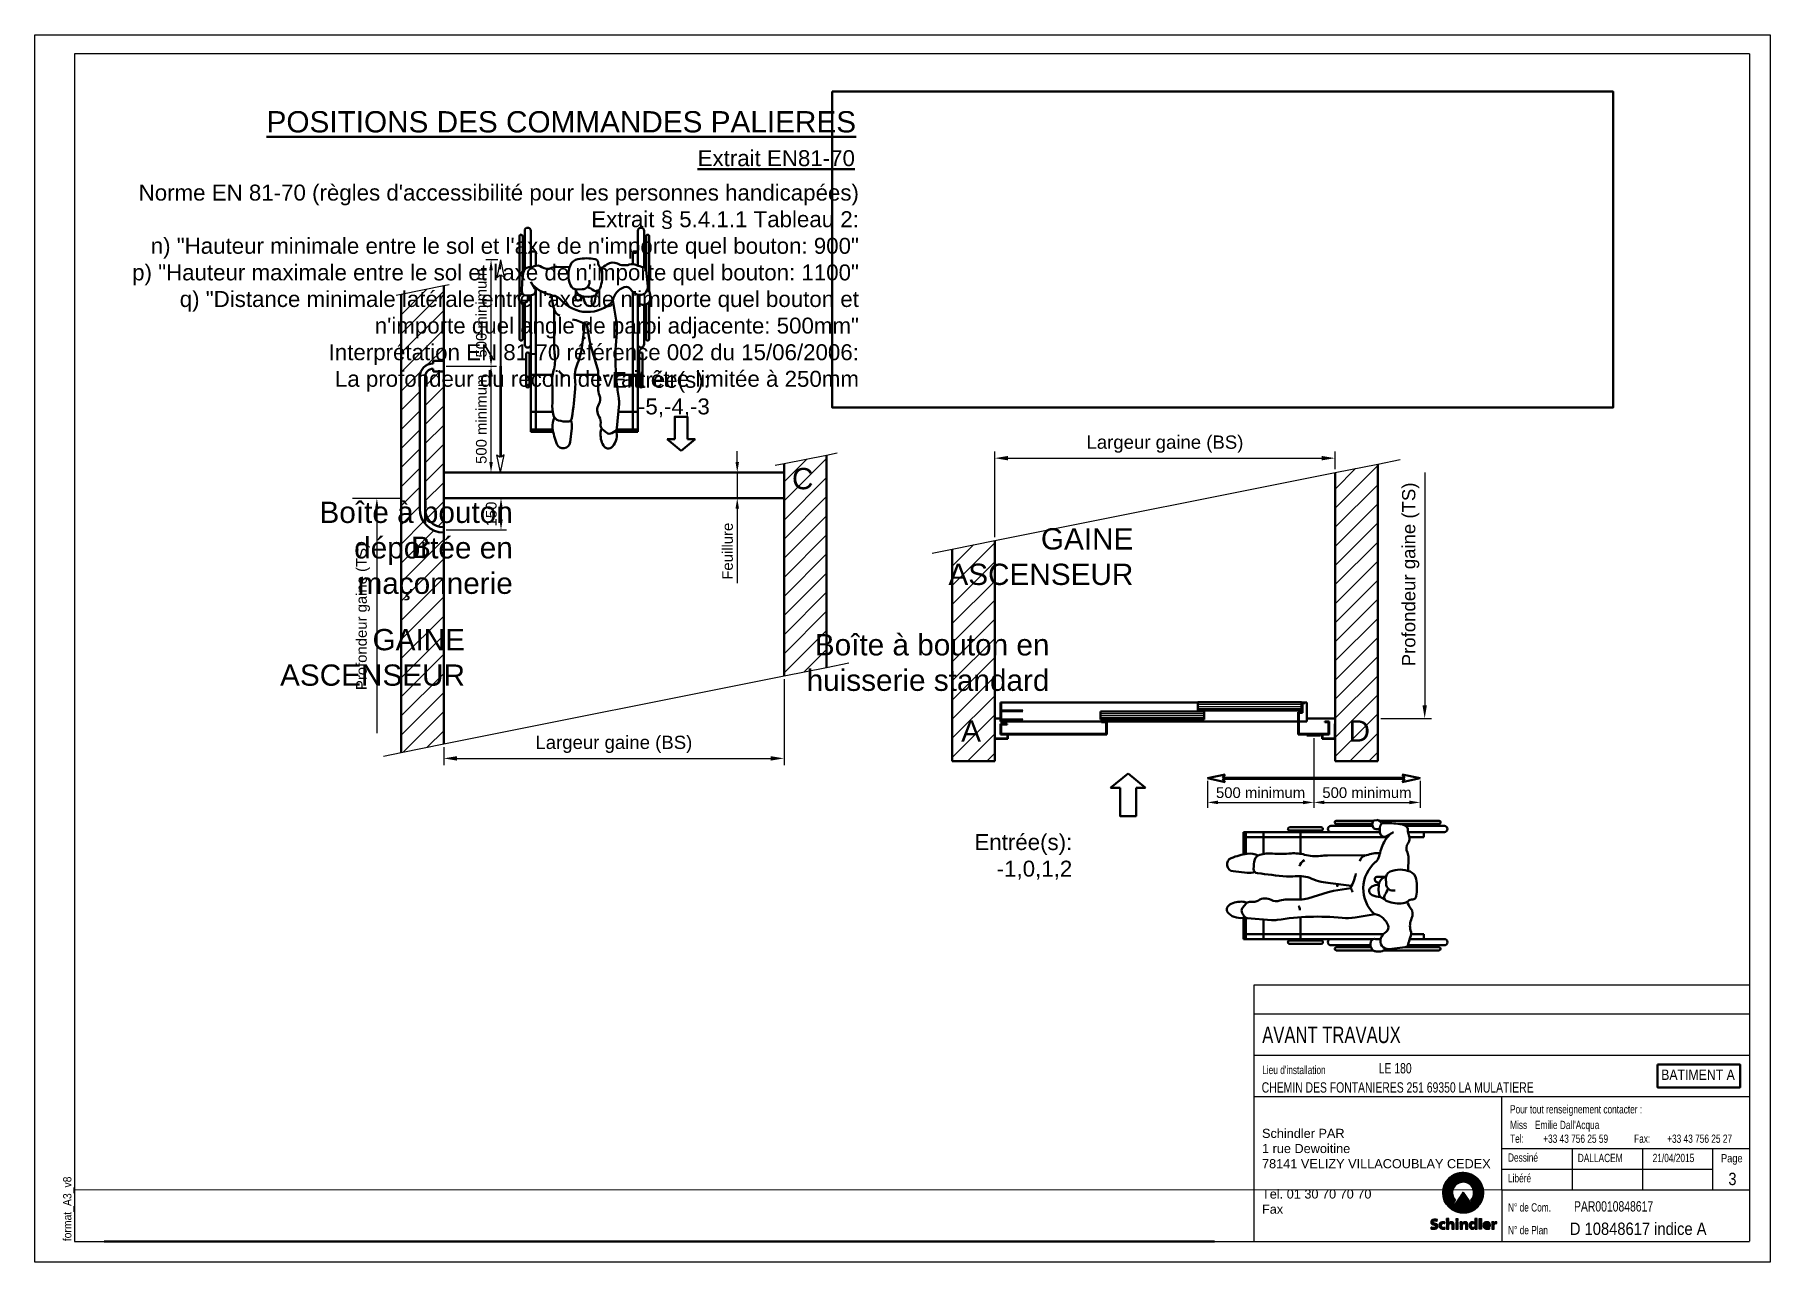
# Paper-space layout 'ldTemplatePARS001R3OrderA3BWPP03' of a CAD drawing. Header units: millimetres. Extents: x 302 to 722, y -383 to -86.
# The model-space entities are those that its viewports show. They can reach past a viewport. Long polylines and large blocks are cut down to what shows.
import ezdxf

# ---------------------------------------------------------------- set-up
doc = ezdxf.new("R2010")
doc.units = ezdxf.units.MM
doc.linetypes.add('AM_ISO02W050', pattern=[7.5, 6, -1.5])
doc.linetypes.add('AM_ISO08W050', pattern=[18, 12, -1.5, 3, -1.5])
for name, color, linetype, lineweight in [('AM_0', 7, 'Continuous', 50), ('AM_1', 14, 'Continuous', 50), ('AM_5', 3, 'Continuous', 25), ('AM_7', 4, 'AM_ISO08W050', 25), ('AM_8', 1, 'Continuous', 25), ('Cadre', 7, 'Continuous', 50), ('LDCar-AM_0', 7, 'Continuous', 50), ('LDCar-AM_3', 6, 'AM_ISO02W050', 25), ('LDCar-AM_8', 1, 'Continuous', 25), ('LDElectricalComponents-AM_0', 7, 'Continuous', 50), ('LDHallButton-AM_0', 7, 'Continuous', 50), ('LDHallButton-AM_6', 2, 'Continuous', 35), ('LDShaft-AM_0', 7, 'Continuous', 50), ('LDShaft-AM_6', 2, 'Continuous', 35)]:
    doc.layers.add(name, color=color, linetype=linetype, lineweight=lineweight)
for name, color, linetype in [('AM_9', 253, 'Continuous'), ('CDO_ALL_DWG_FRAME', 7, 'Continuous'), ('CDO_TEMP', 1, 'Continuous'), ('DXF', 7, 'Continuous'), ('DXF_FETT', 7, 'Continuous'), ('INF_F05_F08', 7, 'Continuous')]:
    doc.layers.add(name, color=color, linetype=linetype)
doc.layers.add('AM_VIEWS', color=1, linetype='Continuous', lineweight=25, plot=False)
doc.styles.add('CONVERTER_1', font='arial.ttf', dxfattribs={"height": 0.2})
doc.styles.add('CONVERTER_2', font='arial.ttf', dxfattribs={"height": 0.2})
doc.styles.add('LD', font='ARIALUNI.TTF')
doc.styles.get("Standard").update_dxf_attribs({"font": 'ARIALUNI.TTF'})
doc.dimstyles.new('seb$0', dxfattribs={"dimscale": 10, "dimtxt": 2.5, "dimasz": 2.5, "dimexe": 1.25, "dimexo": 0.625, "dimgap": 1, "dimtad": 1, "dimdec": 0, "dimtxsty": 'Standard', "dimcen": 2.5, "dimadec": 0, "dimazin": 0, "dimtfac": 1, "dimtdec": 0, "dimtmove": 0, "dimatfit": 3, "dimfxl": 1, "dimarcsym": 0})
pattern_1 = [(45, (-32982.353, -12499.8), (-44.90128, 44.90128), [])]

psp = doc.layouts.new('ldTemplatePARS001R3OrderA3BWPP03')

# ---------------------------------------------------------------- texts
at = {"layer": 'CDO_ALL_DWG_FRAME', "style": 'CONVERTER_2'}
for s, height, width, p in [('AVANT TRAVAUX', 4, 0.72, (599.05, -329.97)), ('LE 180', 2.5, 0.72, (627.24, -337.3)), ('CHEMIN DES FONTANIERES 251 69350 LA MULATIERE', 2.5, 0.72, (598.92, -341.95)), ('BATIMENT A', 2.5, 0.85, (695.6, -338.88)), ('+33 43 756 25 59', 2, 0.72, (667.04, -354.1)), ('+33 43 756 25 27', 2, 0.72, (697.04, -354.1)), ('21/04/2015', 2, 0.72, (693.54, -358.76)), ('N° de Com.', 2, 0.72, (658.52, -370.72)), ('PAR0010848617', 2.5, 0.72, (674.5, -370.72)), ('D 10848617 indice A', 3, 0.85, (673.5, -376.39)), ('N° de Plan', 2, 0.72, (658.54, -376.22))]:
    psp.add_text(s, height=height, dxfattribs=dict(at, width=width)).set_placement(p)
at = {"layer": 'CDO_ALL_DWG_FRAME', "width": 0.72}
psp.add_text('DALLACEM', height=2, dxfattribs=at).set_placement((675.42, -358.76))
at = {"layer": 'CDO_TEMP', "style": 'CONVERTER_2'}
for s, height, width, p in [("Lieu d'installation", 2, 0.72, (599.04, -337.47)), ('Pour tout renseignement contacter :', 2, 0.72, (659.02, -346.99)), ('Tel:', 2, 0.72, (659.02, -354.1)), ('Fax:', 2, 0.72, (689.04, -354.1)), ('Dessiné', 2, 0.72, (658.52, -358.66)), ('Page', 2, 0.8, (710.08, -358.82)), ('Libéré', 2, 0.72, (658.52, -363.66)), ('3', 3, 0.85, (711.85, -364.33))]:
    psp.add_text(s, height=height, dxfattribs=dict(at, width=width)).set_placement(p)
at = {"layer": 'CDO_TEMP', "linetype": 'Continuous', "style": 'CONVERTER_1', "width": 0.72}
for s, p in [('Miss', (659.02, -350.77)), ("Emilie Dall'Acqua", (665.04, -350.77))]:
    psp.add_text(s, height=2, dxfattribs=at).set_placement(p)
at = {"layer": 'DXF', "width": 0.9}
psp.add_text('format_A3_v8', height=2, rotation=90, dxfattribs=at).set_placement((310.88, -377.91))

msp = doc.modelspace()

# ---------------------------------------------------------------- texts
at = {"layer": 'AM_1', "char_height": 100, "attachment_point": 1, "style": 'LD'}
for s, insert in [('C', (23714.8, -9098.7)), ('B', (21923.8, -9421.3)), ('A', (24510.3, -10284.6)), ('D', (26331.4, -10284.6))]:
    msp.add_mtext_dynamic_manual_height_columns(s, width=127.783, gutter_width=12.5, heights=[0], dxfattribs=dict(at, insert=insert))
at = {"layer": 'AM_5', "insert": (21698.5, -9797), "char_height": 50, "attachment_point": 5, "rotation": 90}
msp.add_mtext('Profondeur gaine (TS)', dxfattribs=at)
at = {"layer": 'LDShaft-AM_0', "attachment_point": 9, "style": 'LD'}
for s, insert, char_height in [('{\\LPOSITIONS DES COMMANDES PALIERES}', (24016, -7523.1), 100), ('{\\LExtrait EN81-70} ', (24010.8, -7681.2), 75), ('Norme EN 81-70 (règles d\'accessibilité pour les personnes handicapées)\\PExtrait § 5.4.1.1 Tableau 2:\\P   n) "Hauteur minimale entre le sol et l\'axe de n\'importe quel bouton: 900"\\P   p) "Hauteur maximale entre le sol et l\'axe de n\'importe quel bouton: 1100"\\P   q) "Distance minimale latérale entre l\'axe de n\'importe quel bouton et\\P       n\'importe quel angle de paroi adjacente: 500mm"\\PInterprétation EN 81-70 référence 002 du 15/06/2006:\\P    La profondeur du recoin devrait être limitée à 250mm', (24029.5, -8739.8), 75), ('Entrée(s):\\P     -5,-4,-3', (23328.6, -8860.9), 75), ('Boîte à bouton \\Pdéportée en\\Pmaçonnerie', (22402.4, -9721.3), 100), ('GAINE \\PASCENSEUR', (25319.7, -9650), 100), ('GAINE \\PASCENSEUR', (22177.8, -10123.6), 100), ('Boîte à bouton en\\Phuisserie standard ', (24925.1, -10147.8), 100), ('Entrée(s):\\P   -1,0,1,2', (25032.4, -11033.3), 75)]:
    msp.add_mtext(s, dxfattribs=dict(at, insert=insert, char_height=char_height))

# ---------------------------------------------------------------- blocks, each defined once
blk = doc.blocks.new('LOGO_SCHINDLER_25MM')
at = {"layer": 'AM_9'}
for p, q in [((7.37, 12.93), (12.55, 18.11)), ((7.37, 12.95), (12.53, 18.11)), ((7.37, 12.97), (12.51, 18.11)), ((7.37, 12.99), (12.49, 18.11)), ((7.37, 13.02), (12.47, 18.11)), ((7.37, 13.04), (12.44, 18.11)), ((7.37, 13.06), (12.42, 18.11)), ((7.37, 13.08), (12.4, 18.11)), ((7.37, 13.1), (12.38, 18.11)), ((7.37, 13.13), (12.36, 18.11)), ((7.37, 13.15), (12.33, 18.11)), ((7.37, 13.17), (12.31, 18.11)), ((7.37, 13.19), (12.29, 18.11)), ((7.37, 13.22), (12.27, 18.11)), ((7.37, 13.24), (12.24, 18.11)), ((7.37, 13.26), (12.22, 18.11)), ((7.37, 13.29), (12.2, 18.11)), ((7.37, 13.31), (12.17, 18.11)), ((7.37, 13.33), (12.15, 18.11)), ((7.37, 13.36), (12.13, 18.11)), ((7.37, 13.38), (12.1, 18.11)), ((7.38, 12.91), (12.57, 18.11)), ((7.38, 13.4), (12.08, 18.11)), ((7.38, 12.78), (12.7, 18.1)), ((7.38, 12.8), (12.68, 18.1)), ((7.38, 12.82), (12.66, 18.1)), ((7.38, 12.84), (12.64, 18.1)), ((7.38, 12.87), (12.62, 18.1)), ((7.38, 12.89), (12.59, 18.1)), ((7.38, 13.43), (12.06, 18.1)), ((7.38, 13.45), (12.03, 18.1)), ((7.38, 13.47), (12.01, 18.1)), ((7.38, 13.5), (11.98, 18.1)), ((7.38, 13.52), (11.96, 18.1)), ((7.38, 13.55), (11.94, 18.1)), ((7.39, 12.76), (12.72, 18.1)), ((7.39, 12.66), (12.82, 18.09)), ((7.39, 12.68), (12.8, 18.09)), ((7.39, 12.7), (12.78, 18.09)), ((7.39, 12.72), (12.76, 18.09)), ((7.39, 12.74), (12.74, 18.09)), ((7.39, 13.57), (11.91, 18.09)), ((7.39, 13.59), (11.89, 18.09)), ((7.39, 13.62), (11.86, 18.09)), ((7.39, 13.64), (11.84, 18.09)), ((7.4, 13.67), (11.81, 18.09)), ((7.4, 12.58), (12.9, 18.08)), ((7.4, 12.6), (12.88, 18.08)), ((7.4, 12.62), (12.86, 18.08)), ((7.4, 12.64), (12.84, 18.08)), ((7.4, 13.69), (11.79, 18.08)), ((7.4, 13.72), (11.76, 18.08)), ((7.4, 13.75), (11.74, 18.08)), ((7.41, 12.56), (12.92, 18.08)), ((7.41, 12.5), (12.98, 18.07)), ((7.41, 12.52), (12.96, 18.07)), ((7.41, 12.54), (12.94, 18.07)), ((7.41, 13.77), (11.71, 18.07)), ((7.41, 13.8), (11.69, 18.07)), ((7.41, 13.82), (11.66, 18.07)), ((7.42, 12.48), (13, 18.07)), ((7.42, 12.44), (13.04, 18.06)), ((7.42, 12.46), (13.02, 18.06)), ((7.42, 13.85), (11.63, 18.06)), ((7.42, 13.87), (11.61, 18.06)), ((7.43, 12.42), (13.06, 18.06)), ((7.43, 13.9), (11.58, 18.06)), ((7.43, 12.36), (13.12, 18.05)), ((7.43, 12.38), (13.1, 18.05)), ((7.43, 12.4), (13.08, 18.05)), ((7.43, 13.93), (11.55, 18.05)), ((7.43, 13.95), (11.53, 18.05)), ((7.44, 12.3), (13.18, 18.04)), ((7.44, 12.32), (13.16, 18.04)), ((7.44, 12.34), (13.14, 18.04)), ((7.44, 13.98), (11.5, 18.04)), ((7.44, 14.01), (11.47, 18.04)), ((7.45, 12.25), (13.24, 18.03)), ((7.45, 12.26), (13.22, 18.03)), ((7.45, 12.28), (13.2, 18.03)), ((7.45, 14.04), (11.45, 18.03)), ((7.45, 14.06), (11.42, 18.03)), ((7.46, 12.21), (13.27, 18.02)), ((7.46, 12.23), (13.25, 18.02)), ((7.46, 14.09), (11.39, 18.02)), ((7.46, 14.12), (11.36, 18.02)), ((7.47, 12.19), (13.29, 18.02)), ((7.47, 12.15), (13.33, 18.01)), ((7.47, 12.17), (13.31, 18.01)), ((7.47, 14.15), (11.33, 18.01)), ((7.48, 12.13), (13.35, 18.01)), ((7.48, 14.18), (11.31, 18.01)), ((7.48, 12.1), (13.39, 18)), ((7.48, 12.11), (13.37, 18)), ((7.48, 14.2), (11.28, 18)), ((7.49, 12.06), (13.42, 17.99)), ((7.49, 12.08), (13.4, 17.99)), ((7.49, 14.23), (11.25, 17.99)), ((7.49, 14.26), (11.22, 17.99)), ((7.5, 12.02), (13.46, 17.98)), ((7.5, 12.04), (13.44, 17.98)), ((7.5, 14.29), (11.19, 17.98)), ((7.51, 12.01), (13.48, 17.98)), ((7.51, 11.97), (13.51, 17.97)), ((7.51, 11.99), (13.49, 17.97)), ((7.51, 14.32), (11.16, 17.97)), ((7.52, 14.35), (11.13, 17.97)), ((7.52, 14.38), (11.1, 17.96)), ((7.53, 14.41), (11.07, 17.95)), ((7.54, 14.44), (11.04, 17.94)), ((7.55, 14.47), (11.01, 17.93)), ((7.56, 14.5), (10.98, 17.93)), ((7.56, 14.53), (10.95, 17.92)), ((7.57, 14.57), (10.92, 17.91)), ((7.58, 14.6), (10.88, 17.9)), ((7.59, 14.63), (10.85, 17.89)), ((7.6, 14.66), (10.82, 17.88)), ((7.61, 14.7), (10.79, 17.87)), ((7.63, 14.73), (10.75, 17.86)), ((7.64, 14.76), (10.72, 17.84)), ((7.65, 14.8), (10.68, 17.83)), ((7.66, 14.83), (10.65, 17.82)), ((7.67, 14.87), (10.61, 17.81)), ((7.69, 14.9), (10.58, 17.79)), ((7.7, 14.94), (10.54, 17.78)), ((7.72, 14.98), (10.5, 17.77)), ((7.73, 15.01), (10.47, 17.75)), ((7.75, 15.05), (10.43, 17.74)), ((7.76, 15.09), (10.39, 17.72)), ((7.78, 15.13), (10.35, 17.7)), ((7.8, 15.17), (10.31, 17.68)), ((7.82, 15.21), (10.27, 17.67)), ((7.83, 15.25), (10.23, 17.65)), ((7.85, 15.3), (10.19, 17.63)), ((7.88, 15.34), (10.14, 17.61)), ((7.9, 15.38), (10.1, 17.58)), ((7.92, 15.43), (10.05, 17.56)), ((7.95, 15.48), (10.01, 17.54)), ((7.97, 15.52), (9.96, 17.51)), ((8, 15.57), (9.91, 17.48)), ((8.03, 15.63), (9.85, 17.45)), ((8.06, 15.68), (9.8, 17.42)), ((8.09, 15.74), (9.74, 17.39)), ((8.13, 15.8), (9.69, 17.35)), ((8.17, 15.86), (9.62, 17.31)), ((8.21, 15.92), (9.56, 17.27)), ((8.26, 16), (9.49, 17.22)), ((8.32, 16.07), (9.41, 17.16)), ((8.39, 16.16), (9.32, 17.1)), ((8.47, 16.27), (9.21, 17.01)), ((8.58, 16.4), (9.08, 16.9)), ((10.58, 15.01), (13.53, 17.96)), ((10.74, 15.15), (13.55, 17.96)), ((10.84, 15.22), (13.57, 17.95)), ((10.91, 15.27), (13.58, 17.95)), ((10.97, 15.32), (13.6, 17.94)), ((11.03, 15.35), (13.62, 17.94)), ((11.08, 15.38), (13.64, 17.93)), ((11.13, 15.41), (13.65, 17.93)), ((11.18, 15.43), (13.67, 17.93)), ((11.22, 15.45), (13.69, 17.92)), ((11.26, 15.47), (13.71, 17.92)), ((11.31, 15.49), (13.72, 17.91)), ((11.34, 15.51), (13.74, 17.9)), ((11.38, 15.52), (13.76, 17.9)), ((11.42, 15.54), (13.78, 17.89)), ((11.46, 15.55), (13.79, 17.89)), ((11.49, 15.56), (13.81, 17.88)), ((11.52, 15.57), (13.83, 17.88)), ((11.56, 15.59), (13.84, 17.87)), ((11.59, 15.6), (13.86, 17.87)), ((11.62, 15.6), (13.88, 17.86)), ((11.65, 15.61), (13.9, 17.86)), ((11.68, 15.62), (13.91, 17.85)), ((11.71, 15.63), (13.93, 17.85)), ((11.74, 15.64), (13.95, 17.84)), ((11.77, 15.64), (13.96, 17.83)), ((11.8, 15.65), (13.98, 17.83)), ((11.83, 15.65), (14, 17.82)), ((11.86, 15.66), (14.01, 17.82)), ((11.88, 15.67), (14.03, 17.81)), ((11.91, 15.67), (14.04, 17.8)), ((11.94, 15.67), (14.06, 17.8)), ((11.96, 15.68), (14.08, 17.79)), ((11.99, 15.68), (14.09, 17.79)), ((12.02, 15.68), (14.11, 17.78)), ((12.04, 15.69), (14.13, 17.77)), ((12.07, 15.69), (14.14, 17.77)), ((12.09, 15.69), (14.16, 17.76)), ((12.12, 15.7), (14.17, 17.75)), ((12.14, 15.7), (14.19, 17.75)), ((12.16, 15.7), (14.21, 17.74)), ((12.19, 15.7), (14.22, 17.73)), ((12.21, 15.7), (14.24, 17.73)), ((12.24, 15.7), (14.25, 17.72)), ((12.26, 15.7), (14.27, 17.71)), ((12.28, 15.7), (14.29, 17.71)), ((12.3, 15.7), (14.3, 17.7)), ((12.33, 15.7), (14.32, 17.69)), ((12.35, 15.7), (14.33, 17.69)), ((12.37, 15.7), (14.35, 17.68)), ((12.39, 15.7), (14.36, 17.67)), ((12.41, 15.7), (14.38, 17.67)), ((12.44, 15.7), (14.39, 17.66)), ((12.46, 15.7), (14.41, 17.65)), ((12.48, 15.7), (14.42, 17.64)), ((12.5, 15.7), (14.44, 17.64)), ((12.52, 15.7), (14.46, 17.63)), ((12.54, 15.69), (14.47, 17.62)), ((12.56, 15.69), (14.49, 17.62)), ((12.58, 15.69), (14.5, 17.61)), ((12.6, 15.69), (14.52, 17.6)), ((12.62, 15.69), (14.53, 17.59)), ((12.64, 15.68), (14.55, 17.59)), ((12.66, 15.68), (14.56, 17.58)), ((12.68, 15.68), (14.58, 17.57)), ((12.7, 15.68), (14.59, 17.56)), ((12.72, 15.67), (14.61, 17.56)), ((12.74, 15.67), (14.62, 17.55)), ((12.76, 15.67), (14.63, 17.54)), ((12.78, 15.66), (14.65, 17.53)), ((12.8, 15.66), (14.66, 17.52)), ((12.82, 15.66), (14.68, 17.52)), ((12.84, 15.65), (14.69, 17.51)), ((12.85, 15.65), (14.71, 17.5)), ((12.87, 15.64), (14.72, 17.49)), ((12.89, 15.64), (14.74, 17.49)), ((12.91, 15.64), (14.75, 17.48)), ((12.93, 15.63), (14.77, 17.47)), ((12.95, 15.63), (14.78, 17.46)), ((12.96, 15.62), (14.79, 17.45)), ((12.98, 15.62), (14.81, 17.44)), ((13, 15.61), (14.82, 17.44)), ((13.02, 15.61), (14.84, 17.43)), ((13.03, 15.6), (14.85, 17.42)), ((13.05, 15.6), (14.86, 17.41)), ((13.07, 15.59), (14.88, 17.4)), ((13.09, 15.59), (14.89, 17.39)), ((13.1, 15.58), (14.91, 17.39)), ((13.12, 15.58), (14.92, 17.38)), ((13.14, 15.57), (14.93, 17.37)), ((13.15, 15.56), (14.95, 17.36)), ((13.17, 15.56), (14.96, 17.35)), ((13.19, 15.55), (14.98, 17.34)), ((13.2, 15.55), (14.99, 17.33)), ((13.22, 15.54), (15, 17.33)), ((13.24, 15.54), (15.02, 17.32)), ((13.25, 15.53), (15.03, 17.31)), ((13.27, 15.52), (15.04, 17.3)), ((13.28, 15.52), (15.06, 17.29)), ((13.3, 15.51), (15.07, 17.28)), ((13.32, 15.5), (15.08, 17.27)), ((13.33, 15.5), (15.1, 17.26)), ((13.35, 15.49), (15.11, 17.25)), ((13.36, 15.48), (15.12, 17.24)), ((13.38, 15.48), (15.14, 17.24)), ((13.39, 15.47), (15.15, 17.23)), ((13.41, 15.46), (15.16, 17.22)), ((13.42, 15.45), (15.18, 17.21)), ((13.44, 15.45), (15.19, 17.2)), ((13.45, 15.44), (15.2, 17.19)), ((13.47, 15.43), (15.22, 17.18)), ((13.48, 15.42), (15.23, 17.17)), ((13.5, 15.42), (15.24, 17.16)), ((13.51, 15.41), (15.26, 17.15)), ((13.53, 15.4), (15.27, 17.14)), ((13.54, 15.39), (15.28, 17.13)), ((13.56, 15.39), (15.29, 17.12)), ((13.57, 15.38), (15.31, 17.11)), ((13.59, 15.37), (15.32, 17.1)), ((13.6, 15.36), (15.33, 17.09)), ((13.61, 15.35), (15.35, 17.08)), ((13.63, 15.34), (15.36, 17.07)), ((13.64, 15.34), (15.37, 17.06)), ((13.66, 15.33), (15.38, 17.05)), ((13.67, 15.32), (15.4, 17.04)), ((13.68, 15.31), (15.41, 17.03)), ((13.7, 15.3), (15.42, 17.02)), ((13.71, 15.29), (15.43, 17.01)), ((13.73, 15.28), (15.45, 17)), ((13.74, 15.27), (15.46, 16.99)), ((13.75, 15.27), (15.47, 16.98)), ((13.77, 15.26), (15.48, 16.97)), ((13.78, 15.25), (15.5, 16.96)), ((13.79, 15.24), (15.51, 16.95)), ((13.81, 15.23), (15.52, 16.94)), ((13.82, 15.22), (15.53, 16.93)), ((13.83, 15.21), (15.54, 16.92)), ((13.84, 15.2), (15.56, 16.91)), ((13.86, 15.19), (15.57, 16.9)), ((13.87, 15.18), (15.58, 16.89)), ((13.88, 15.17), (15.59, 16.88)), ((13.89, 15.16), (15.6, 16.87)), ((13.91, 15.15), (15.62, 16.86)), ((13.92, 15.14), (15.63, 16.85)), ((13.93, 15.13), (15.64, 16.84)), ((13.94, 15.12), (15.65, 16.83)), ((13.96, 15.11), (15.66, 16.82)), ((13.97, 15.1), (15.68, 16.81)), ((7.52, 11.95), (10.47, 14.9)), ((7.52, 11.93), (10.33, 14.74)), ((7.53, 11.92), (10.26, 14.65)), ((7.53, 11.9), (10.21, 14.57)), ((7.54, 11.88), (10.17, 14.51)), ((7.54, 11.86), (10.13, 14.45)), ((7.55, 11.84), (10.1, 14.4)), ((7.55, 11.83), (10.07, 14.35)), ((7.56, 11.81), (10.05, 14.3)), ((7.56, 11.79), (10.03, 14.26)), ((7.57, 11.77), (10.01, 14.22)), ((7.57, 11.76), (9.99, 14.18)), ((7.58, 11.74), (9.97, 14.14)), ((7.58, 11.72), (9.96, 14.1)), ((7.59, 11.71), (9.94, 14.06)), ((7.59, 11.69), (9.93, 14.03)), ((7.6, 11.67), (9.92, 13.99)), ((7.6, 11.65), (9.91, 13.96)), ((7.61, 11.64), (9.9, 13.92)), ((7.61, 11.62), (9.89, 13.89)), ((7.62, 11.6), (9.88, 13.86)), ((7.63, 11.59), (9.87, 13.83)), ((7.63, 11.57), (9.86, 13.8)), ((7.64, 11.55), (9.85, 13.77)), ((7.64, 11.54), (9.85, 13.74)), ((7.65, 11.52), (9.84, 13.71)), ((7.65, 11.5), (9.83, 13.68)), ((7.66, 11.49), (9.83, 13.65)), ((7.67, 11.47), (9.82, 13.63)), ((7.67, 11.45), (9.82, 13.6)), ((7.68, 11.44), (9.81, 13.57)), ((7.68, 11.42), (9.81, 13.54)), ((7.69, 11.4), (9.8, 13.52)), ((7.7, 11.39), (9.8, 13.49)), ((7.7, 11.37), (9.8, 13.47)), ((7.71, 11.36), (9.79, 13.44)), ((7.72, 11.34), (9.79, 13.42)), ((7.72, 11.32), (9.79, 13.39)), ((7.73, 11.31), (9.79, 13.37)), ((7.73, 11.29), (9.78, 13.34)), ((7.74, 11.28), (9.78, 13.32)), ((7.75, 11.26), (9.78, 13.29)), ((7.75, 11.24), (9.78, 13.27)), ((7.76, 11.23), (9.78, 13.25)), ((7.77, 11.21), (9.78, 13.22)), ((7.77, 11.2), (9.78, 13.2)), ((7.78, 11.18), (9.78, 13.18)), ((7.79, 11.17), (9.78, 13.16)), ((7.79, 11.15), (9.78, 13.13)), ((7.8, 11.13), (9.78, 13.11)), ((7.81, 11.12), (9.78, 13.09)), ((7.82, 11.1), (9.78, 13.07)), ((7.82, 11.09), (9.78, 13.05)), ((7.83, 11.07), (9.78, 13.02)), ((7.84, 11.06), (9.78, 13)), ((7.84, 11.04), (9.78, 12.98)), ((7.85, 11.03), (9.79, 12.96)), ((7.86, 11.01), (9.79, 12.94)), ((7.87, 11), (9.79, 12.92)), ((7.87, 10.98), (9.79, 12.9)), ((7.88, 10.97), (9.79, 12.88)), ((7.89, 10.95), (9.8, 12.86)), ((7.9, 10.94), (9.8, 12.84)), ((7.9, 10.92), (9.8, 12.82)), ((7.91, 10.91), (9.8, 12.8)), ((7.92, 10.89), (9.81, 12.78)), ((7.93, 10.88), (9.81, 12.76)), ((7.93, 10.86), (9.81, 12.74)), ((7.94, 10.85), (9.82, 12.72)), ((7.95, 10.83), (9.82, 12.7)), ((7.96, 10.82), (9.82, 12.68)), ((7.96, 10.8), (9.83, 12.66)), ((7.97, 10.79), (9.83, 12.65)), ((7.98, 10.77), (9.83, 12.63)), ((7.99, 10.76), (9.84, 12.61)), ((12.32, 13.32), (9.61, 9.35)), ((9.71, 9.49), (12.81, 12.6)), ((9.76, 9.56), (12.81, 12.61)), ((9.8, 9.63), (12.8, 12.63)), ((9.85, 9.71), (12.79, 12.64)), ((9.9, 9.78), (12.78, 12.65)), ((9.95, 9.85), (12.77, 12.67)), ((10, 9.92), (12.76, 12.68)), ((10.05, 9.99), (12.75, 12.69)), ((10.1, 10.06), (12.74, 12.71)), ((10.15, 10.13), (12.73, 12.72)), ((10.19, 10.2), (12.72, 12.73)), ((10.24, 10.27), (12.71, 12.75)), ((10.29, 10.35), (12.71, 12.76)), ((10.34, 10.42), (12.7, 12.77)), ((10.39, 10.49), (12.69, 12.79)), ((10.44, 10.56), (12.68, 12.8)), ((10.49, 10.63), (12.67, 12.81)), ((10.53, 10.7), (12.66, 12.83)), ((10.58, 10.77), (12.65, 12.84)), ((10.63, 10.84), (12.64, 12.85)), ((10.68, 10.91), (12.63, 12.87)), ((10.73, 10.99), (12.62, 12.88)), ((10.78, 11.06), (12.61, 12.89)), ((10.83, 11.13), (12.61, 12.91)), ((10.88, 11.2), (12.6, 12.92)), ((10.92, 11.27), (12.59, 12.93)), ((10.97, 11.34), (12.58, 12.95)), ((11.02, 11.41), (12.57, 12.96)), ((11.07, 11.48), (12.56, 12.97)), ((11.12, 11.55), (12.55, 12.99)), ((11.17, 11.63), (12.54, 13)), ((11.22, 11.7), (12.53, 13.01)), ((11.26, 11.77), (12.52, 13.03)), ((11.31, 11.84), (12.51, 13.04)), ((11.36, 11.91), (12.5, 13.05)), ((11.41, 11.98), (12.5, 13.07)), ((11.46, 12.05), (12.49, 13.08)), ((11.51, 12.12), (12.48, 13.09)), ((11.56, 12.19), (12.47, 13.11)), ((11.61, 12.27), (12.46, 13.12)), ((11.65, 12.34), (12.45, 13.13)), ((11.7, 12.41), (12.44, 13.15)), ((11.75, 12.48), (12.43, 13.16)), ((11.8, 12.55), (12.42, 13.17)), ((11.85, 12.62), (12.41, 13.19)), ((11.9, 12.69), (12.4, 13.2)), ((11.95, 12.76), (12.4, 13.21)), ((11.99, 12.83), (12.39, 13.23)), ((12.04, 12.91), (12.38, 13.24)), ((12.09, 12.98), (12.37, 13.25)), ((12.14, 13.05), (12.36, 13.27)), ((12.19, 13.12), (12.35, 13.28)), ((12.24, 13.19), (12.34, 13.29)), ((12.29, 13.26), (12.33, 13.31)), ((12.32, 13.32), (15.04, 9.35)), ((13.98, 15.09), (15.69, 16.8)), ((13.99, 15.08), (15.7, 16.79)), ((14.01, 15.07), (15.71, 16.77)), ((14.02, 15.06), (15.72, 16.76)), ((14.03, 15.05), (15.73, 16.75)), ((14.04, 15.04), (15.74, 16.74)), ((14.05, 15.03), (15.76, 16.73)), ((14.06, 15.02), (15.77, 16.72)), ((14.08, 15.01), (15.78, 16.71)), ((14.09, 14.99), (15.79, 16.7)), ((14.1, 14.98), (15.8, 16.69)), ((14.11, 14.97), (15.81, 16.68)), ((14.12, 14.96), (15.82, 16.66)), ((14.13, 14.95), (15.84, 16.65)), ((14.14, 14.94), (15.85, 16.64)), ((14.15, 14.93), (15.86, 16.63)), ((14.17, 14.92), (15.87, 16.62)), ((14.17, 11.4), (17.13, 14.36)), ((14.18, 14.9), (15.88, 16.61)), ((14.18, 11.38), (17.14, 14.34)), ((14.19, 14.89), (15.89, 16.6)), ((14.19, 11.37), (17.14, 14.32)), ((14.2, 14.88), (15.9, 16.59)), ((14.2, 11.35), (17.14, 14.3)), ((14.2, 11.34), (17.15, 14.29)), ((14.21, 14.87), (15.91, 16.57)), ((14.21, 11.33), (17.15, 14.27)), ((14.22, 14.86), (15.92, 16.56)), ((14.22, 11.31), (17.16, 14.25)), ((14.23, 14.85), (15.93, 16.55)), ((14.23, 11.3), (17.16, 14.23)), ((14.24, 14.83), (15.95, 16.54)), ((14.24, 11.28), (17.17, 14.21)), ((14.24, 11.27), (17.17, 14.19)), ((14.25, 14.82), (15.96, 16.53)), ((14.25, 11.25), (17.17, 14.17)), ((14.26, 14.81), (15.97, 16.52)), ((14.26, 11.24), (17.18, 14.16)), ((14.27, 14.8), (15.98, 16.5)), ((14.27, 11.22), (17.18, 14.14)), ((14.28, 14.79), (15.99, 16.49)), ((14.28, 11.21), (17.19, 14.12)), ((14.28, 11.2), (17.19, 14.1)), ((14.29, 14.77), (16, 16.48)), ((14.29, 11.54), (17.13, 14.38)), ((14.29, 11.18), (17.19, 14.08)), ((14.3, 14.76), (16.01, 16.47)), ((14.3, 11.17), (17.2, 14.06)), ((14.31, 14.75), (16.02, 16.46)), ((14.31, 11.15), (17.2, 14.04)), ((14.32, 14.74), (16.03, 16.44)), ((14.32, 11.14), (17.2, 14.02)), ((14.32, 11.12), (17.21, 14.01)), ((14.33, 14.72), (16.04, 16.43)), ((14.33, 11.11), (17.21, 13.99)), ((14.34, 14.71), (16.05, 16.42)), ((14.34, 11.09), (17.21, 13.97)), ((14.35, 14.7), (16.06, 16.41)), ((14.35, 11.08), (17.22, 13.95)), ((14.35, 11.06), (17.22, 13.93)), ((14.36, 14.69), (16.07, 16.4)), ((14.36, 11.05), (17.22, 13.91)), ((14.37, 14.67), (16.08, 16.39)), ((14.37, 11.64), (17.12, 14.39)), ((14.37, 11.04), (17.22, 13.89)), ((14.38, 14.66), (16.09, 16.37)), ((14.38, 11.02), (17.23, 13.87)), ((14.39, 14.65), (16.1, 16.36)), ((14.39, 11.01), (17.23, 13.85)), ((14.39, 10.99), (17.23, 13.83)), ((14.4, 14.63), (16.11, 16.35)), ((14.4, 10.98), (17.24, 13.81)), ((14.41, 14.62), (16.12, 16.34)), ((14.41, 10.96), (17.24, 13.79)), ((14.42, 14.61), (16.14, 16.32)), ((14.42, 11.72), (17.12, 14.41)), ((14.42, 10.95), (17.24, 13.77)), ((14.43, 14.59), (16.15, 16.31)), ((14.43, 10.93), (17.24, 13.75)), ((14.43, 10.92), (17.25, 13.73)), ((14.44, 14.58), (16.16, 16.3)), ((14.44, 10.9), (17.25, 13.71)), ((14.45, 14.57), (16.17, 16.29)), ((14.45, 14.55), (16.18, 16.27)), ((14.45, 10.89), (17.25, 13.69)), ((14.46, 14.54), (16.19, 16.26)), ((14.46, 10.88), (17.25, 13.67)), ((14.47, 14.53), (16.2, 16.25)), ((14.47, 11.78), (17.11, 14.43)), ((14.47, 10.86), (17.25, 13.65)), ((14.47, 10.85), (17.26, 13.63)), ((14.48, 14.51), (16.21, 16.24)), ((14.48, 10.83), (17.26, 13.61)), ((14.49, 14.5), (16.22, 16.22)), ((14.49, 10.82), (17.26, 13.59)), ((14.5, 14.48), (16.23, 16.21)), ((14.5, 10.8), (17.26, 13.57)), ((14.51, 14.47), (16.24, 16.2)), ((14.51, 14.46), (16.24, 16.19)), ((14.51, 11.84), (17.11, 14.45)), ((14.51, 10.79), (17.26, 13.55)), ((14.51, 10.77), (17.27, 13.53)), ((14.52, 14.44), (16.25, 16.17)), ((14.52, 10.76), (17.27, 13.5)), ((14.53, 14.43), (16.26, 16.16)), ((14.53, 10.74), (17.27, 13.48)), ((14.54, 14.41), (16.27, 16.15)), ((14.54, 11.9), (17.1, 14.46)), ((14.54, 10.73), (17.27, 13.46)), ((14.54, 10.72), (17.27, 13.44)), ((14.55, 14.4), (16.28, 16.14)), ((14.55, 10.7), (17.27, 13.42)), ((14.56, 14.39), (16.29, 16.12)), ((14.56, 14.37), (16.3, 16.11)), ((14.56, 10.69), (17.27, 13.4)), ((14.57, 14.36), (16.31, 16.1)), ((14.57, 11.95), (17.1, 14.48)), ((14.57, 10.67), (17.27, 13.38)), ((14.58, 14.34), (16.32, 16.08)), ((14.58, 10.66), (17.28, 13.36)), ((14.58, 10.64), (17.28, 13.33)), ((14.59, 14.33), (16.33, 16.07)), ((14.59, 14.31), (16.34, 16.06)), ((14.59, 12), (17.09, 14.5)), ((14.59, 10.63), (17.28, 13.31)), ((14.6, 14.3), (16.35, 16.05)), ((14.6, 10.61), (17.28, 13.29)), ((14.61, 14.28), (16.36, 16.03)), ((14.61, 12.04), (17.09, 14.52)), ((14.61, 10.6), (17.28, 13.27)), ((14.62, 14.27), (16.37, 16.02)), ((14.62, 14.25), (16.38, 16.01)), ((14.62, 10.58), (17.28, 13.25)), ((14.62, 10.57), (17.28, 13.22)), ((14.63, 14.24), (16.39, 15.99)), ((14.63, 12.08), (17.08, 14.53)), ((14.63, 10.56), (17.28, 13.2)), ((14.64, 14.22), (16.4, 15.98)), ((14.64, 10.54), (17.28, 13.18)), ((14.65, 14.21), (16.41, 15.97)), ((14.65, 14.19), (16.42, 15.95)), ((14.65, 12.12), (17.08, 14.55)), ((14.65, 10.53), (17.28, 13.16)), ((14.66, 14.17), (16.42, 15.94)), ((14.66, 10.51), (17.28, 13.14)), ((14.66, 10.5), (17.28, 13.11)), ((14.67, 14.16), (16.43, 15.93)), ((14.67, 14.14), (16.44, 15.91)), ((14.67, 12.16), (17.07, 14.57)), ((14.67, 10.48), (17.28, 13.09)), ((14.68, 14.13), (16.45, 15.9)), ((14.68, 12.2), (17.07, 14.59)), ((14.68, 10.47), (17.28, 13.07)), ((14.69, 14.11), (16.46, 15.89)), ((14.69, 14.1), (16.47, 15.87)), ((14.69, 10.45), (17.28, 13.04)), ((14.7, 14.08), (16.48, 15.86)), ((14.7, 14.06), (16.49, 15.85)), ((14.7, 12.24), (17.06, 14.6)), ((14.7, 10.44), (17.28, 13.02)), ((14.7, 10.42), (17.28, 13)), ((14.71, 14.05), (16.5, 15.83)), ((14.71, 12.28), (17.06, 14.62)), ((14.71, 10.41), (17.28, 12.97)), ((14.72, 14.03), (16.5, 15.82)), ((14.72, 14.01), (16.51, 15.8)), ((14.72, 10.4), (17.27, 12.95)), ((14.73, 14), (16.52, 15.79)), ((14.73, 13.98), (16.53, 15.78)), ((14.73, 12.31), (17.05, 14.64)), ((14.73, 10.38), (17.27, 12.93)), ((14.73, 10.37), (17.27, 12.9)), ((14.74, 13.96), (16.54, 15.76)), ((14.74, 12.34), (17.05, 14.65)), ((14.74, 10.35), (17.27, 12.88)), ((14.75, 13.95), (16.55, 15.75)), ((14.75, 13.93), (16.56, 15.73)), ((14.75, 12.38), (17.04, 14.67)), ((14.75, 10.34), (17.27, 12.86)), ((14.76, 13.91), (16.56, 15.72)), ((14.76, 13.9), (16.57, 15.71)), ((14.76, 12.41), (17.04, 14.69)), ((14.76, 10.32), (17.27, 12.83)), ((14.77, 13.88), (16.58, 15.69)), ((14.77, 13.86), (16.59, 15.68)), ((14.77, 12.44), (17.03, 14.71)), ((14.77, 10.31), (17.27, 12.81)), ((14.77, 10.29), (17.27, 12.78)), ((14.78, 13.84), (16.6, 15.66)), ((14.78, 13.83), (16.61, 15.65)), ((14.78, 12.47), (17.03, 14.72)), ((14.78, 10.28), (17.26, 12.76)), ((14.79, 13.81), (16.61, 15.64)), ((14.79, 13.79), (16.62, 15.62)), ((14.79, 12.54), (17.01, 14.76)), ((14.79, 12.51), (17.02, 14.74)), ((14.79, 10.26), (17.26, 12.74)), ((14.8, 13.77), (16.63, 15.61)), ((14.8, 13.75), (16.64, 15.59)), ((14.8, 13.74), (16.65, 15.58)), ((14.8, 12.57), (17.01, 14.77)), ((14.8, 10.25), (17.26, 12.71)), ((14.81, 13.72), (16.66, 15.56)), ((14.81, 13.7), (16.66, 15.55)), ((14.81, 12.62), (17, 14.81)), ((14.81, 12.59), (17, 14.79)), ((14.81, 10.24), (17.26, 12.69)), ((14.81, 10.22), (17.25, 12.66)), ((14.82, 13.68), (16.67, 15.54)), ((14.82, 13.66), (16.68, 15.52)), ((14.82, 13.64), (16.69, 15.51)), ((14.82, 12.65), (16.99, 14.82)), ((14.82, 10.21), (17.25, 12.64)), ((14.83, 13.62), (16.69, 15.49)), ((14.83, 13.61), (16.7, 15.48)), ((14.83, 13.59), (16.71, 15.46)), ((14.83, 12.71), (16.98, 14.86)), ((14.83, 12.68), (16.99, 14.84)), ((14.83, 10.19), (17.25, 12.61)), ((14.84, 13.57), (16.72, 15.45)), ((14.84, 13.55), (16.73, 15.43)), ((14.84, 13.53), (16.73, 15.42)), ((14.84, 12.79), (16.96, 14.9)), ((14.84, 12.76), (16.97, 14.89)), ((14.84, 12.73), (16.97, 14.87)), ((14.85, 13.51), (16.74, 15.4)), ((14.85, 13.49), (16.75, 15.39)), ((14.85, 13.47), (16.76, 15.37)), ((14.85, 13.45), (16.76, 15.36)), ((14.85, 12.87), (16.94, 14.95)), ((14.85, 12.84), (16.95, 14.94)), ((14.85, 12.81), (16.95, 14.92)), ((14.86, 13.43), (16.77, 15.34)), ((14.86, 13.41), (16.78, 15.33)), ((14.86, 13.39), (16.79, 15.31)), ((14.86, 13.37), (16.79, 15.3)), ((14.86, 13.35), (16.8, 15.28)), ((14.86, 12.96), (16.92, 15.02)), ((14.86, 12.94), (16.92, 15)), ((14.86, 12.92), (16.93, 14.99)), ((14.86, 12.89), (16.94, 14.97)), ((14.87, 13.33), (16.81, 15.27)), ((14.87, 13.3), (16.81, 15.25)), ((14.87, 13.28), (16.82, 15.24)), ((14.87, 13.26), (16.83, 15.22)), ((14.87, 13.24), (16.84, 15.21)), ((14.87, 13.22), (16.84, 15.19)), ((14.87, 13.2), (16.85, 15.18)), ((14.87, 13.17), (16.86, 15.16)), ((14.87, 13.15), (16.86, 15.14)), ((14.87, 13.13), (16.87, 15.13)), ((14.87, 13.11), (16.88, 15.11)), ((14.87, 13.08), (16.88, 15.1)), ((14.87, 13.06), (16.89, 15.08)), ((14.87, 13.04), (16.9, 15.07)), ((14.87, 13.01), (16.9, 15.05)), ((14.87, 12.99), (16.91, 15.03)), ((8, 10.75), (9.84, 12.59)), ((8, 10.73), (9.85, 12.57)), ((8.01, 10.72), (9.85, 12.55)), ((8.02, 10.7), (9.86, 12.54)), ((8.03, 10.69), (9.86, 12.52)), ((8.04, 10.67), (9.86, 12.5)), ((8.05, 10.66), (9.87, 12.48)), ((8.05, 10.65), (9.87, 12.47)), ((8.06, 10.63), (9.88, 12.45)), ((8.07, 10.62), (9.88, 12.43)), ((8.08, 10.6), (9.89, 12.41)), ((8.09, 10.59), (9.89, 12.4)), ((8.1, 10.57), (9.9, 12.38)), ((8.1, 10.56), (9.91, 12.36)), ((8.11, 10.55), (9.91, 12.35)), ((8.12, 10.53), (9.92, 12.33)), ((8.13, 10.52), (9.92, 12.31)), ((8.14, 10.51), (9.93, 12.3)), ((8.15, 10.49), (9.93, 12.28)), ((8.16, 10.48), (9.94, 12.26)), ((8.17, 10.46), (9.95, 12.25)), ((8.17, 10.45), (9.95, 12.23)), ((8.18, 10.44), (9.96, 12.21)), ((8.19, 10.42), (9.97, 12.2)), ((8.2, 10.41), (9.97, 12.18)), ((8.21, 10.4), (9.98, 12.17)), ((8.22, 10.38), (9.99, 12.15)), ((8.23, 10.37), (9.99, 12.13)), ((8.24, 10.36), (10, 12.12)), ((8.25, 10.34), (10.01, 12.1)), ((8.26, 10.33), (10.01, 12.09)), ((8.26, 10.32), (10.02, 12.07)), ((8.27, 10.3), (10.03, 12.06)), ((8.28, 10.29), (10.04, 12.04)), ((8.29, 10.28), (10.04, 12.03)), ((8.3, 10.26), (10.05, 12.01)), ((8.31, 10.25), (10.06, 12)), ((8.32, 10.24), (10.07, 11.98)), ((8.33, 10.23), (10.07, 11.97)), ((8.34, 10.21), (10.08, 11.95)), ((8.35, 10.2), (10.09, 11.94)), ((8.36, 10.19), (10.1, 11.92)), ((8.37, 10.17), (10.1, 11.91)), ((8.38, 10.16), (10.11, 11.9)), ((8.39, 10.15), (10.12, 11.88)), ((8.4, 10.14), (10.13, 11.87)), ((8.41, 10.12), (10.14, 11.85)), ((8.42, 10.11), (10.15, 11.84)), ((8.43, 10.1), (10.15, 11.83)), ((8.44, 10.09), (10.16, 11.81)), ((8.45, 10.07), (10.17, 11.8)), ((8.46, 10.06), (10.18, 11.78)), ((8.47, 10.05), (10.19, 11.77)), ((8.48, 10.04), (10.2, 11.76)), ((8.49, 10.02), (10.21, 11.74)), ((8.5, 10.01), (10.22, 11.73)), ((8.51, 10), (10.23, 11.72)), ((8.52, 9.99), (10.23, 11.7)), ((8.53, 9.97), (10.24, 11.69)), ((8.54, 9.96), (10.25, 11.68)), ((8.55, 9.95), (10.26, 11.66)), ((8.56, 9.94), (10.27, 11.65)), ((8.57, 9.93), (10.28, 11.64)), ((8.58, 9.91), (10.29, 11.63)), ((8.59, 9.9), (10.3, 11.61)), ((8.6, 9.89), (10.31, 11.6)), ((8.61, 9.88), (10.32, 11.59)), ((8.62, 9.87), (10.33, 11.57)), ((8.63, 9.85), (10.34, 11.56)), ((8.64, 9.84), (10.35, 11.55)), ((8.65, 9.83), (10.36, 11.54)), ((8.66, 9.82), (10.37, 11.52)), ((8.67, 9.81), (10.38, 11.51)), ((8.69, 9.79), (10.39, 11.5)), ((8.7, 9.78), (10.4, 11.49)), ((8.71, 9.77), (10.41, 11.48)), ((8.72, 9.76), (10.42, 11.46)), ((8.73, 9.75), (10.43, 11.45)), ((8.74, 9.74), (10.44, 11.44)), ((8.75, 9.73), (10.45, 11.43)), ((8.76, 9.71), (10.47, 11.42)), ((8.77, 9.7), (10.48, 11.41)), ((8.78, 9.69), (10.46, 11.37)), ((8.79, 9.68), (10.43, 11.32)), ((8.81, 9.67), (10.4, 11.27)), ((8.82, 9.66), (10.38, 11.22)), ((8.83, 9.65), (10.35, 11.17)), ((8.84, 9.64), (10.32, 11.12)), ((8.85, 9.62), (10.3, 11.07)), ((8.86, 9.61), (10.27, 11.02)), ((8.87, 9.6), (10.24, 10.97)), ((8.89, 9.59), (10.22, 10.92)), ((8.9, 9.58), (10.19, 10.87)), ((8.91, 9.57), (10.16, 10.82)), ((8.92, 9.56), (10.14, 10.77)), ((8.93, 9.55), (10.11, 10.72)), ((8.94, 9.54), (10.08, 10.68)), ((8.95, 9.53), (10.06, 10.63)), ((8.97, 9.51), (10.03, 10.58)), ((8.98, 9.5), (10, 10.53)), ((8.99, 9.49), (9.97, 10.48)), ((9, 9.48), (9.95, 10.43)), ((9.01, 9.47), (9.92, 10.38)), ((9.02, 9.46), (9.89, 10.33)), ((9.04, 9.45), (9.87, 10.28)), ((9.05, 9.44), (9.84, 10.23)), ((9.06, 9.43), (9.81, 10.18)), ((9.07, 9.42), (9.79, 10.13)), ((9.08, 9.41), (9.76, 10.08)), ((9.1, 9.4), (9.73, 10.03)), ((9.11, 9.39), (9.71, 9.99)), ((9.12, 9.38), (9.68, 9.94)), ((9.13, 9.37), (9.65, 9.89)), ((9.15, 9.36), (9.63, 9.84)), ((9.16, 9.35), (9.6, 9.79)), ((9.17, 9.34), (9.57, 9.74)), ((9.18, 9.33), (9.55, 9.69)), ((9.19, 9.32), (9.52, 9.64)), ((9.21, 9.31), (9.49, 9.59)), ((9.22, 9.3), (9.46, 9.54)), ((9.23, 9.29), (9.44, 9.49)), ((9.24, 9.28), (9.45, 9.48)), ((9.26, 9.27), (9.46, 9.47)), ((9.27, 9.26), (9.47, 9.46)), ((9.28, 9.25), (9.49, 9.45)), ((9.29, 9.24), (9.5, 9.44)), ((9.31, 9.23), (9.51, 9.43)), ((9.32, 9.22), (9.52, 9.42)), ((9.33, 9.21), (9.54, 9.41)), ((9.35, 9.2), (9.55, 9.4)), ((9.36, 9.19), (9.56, 9.39)), ((9.37, 9.18), (9.57, 9.38)), ((9.38, 9.17), (9.59, 9.37)), ((9.4, 9.16), (9.6, 9.36)), ((9.41, 9.15), (9.61, 9.35)), ((9.42, 9.14), (12.84, 12.56)), ((9.44, 9.13), (12.85, 12.55)), ((9.44, 9.49), (10.48, 11.4)), ((9.61, 9.35), (9.44, 9.49)), ((9.45, 9.12), (12.86, 12.53)), ((9.46, 9.11), (12.87, 12.52)), ((9.48, 9.1), (12.88, 12.51)), ((9.49, 9.09), (12.89, 12.49)), ((9.5, 9.09), (12.9, 12.48)), ((9.52, 9.08), (12.91, 12.47)), ((9.53, 9.07), (12.92, 12.45)), ((9.54, 9.06), (12.92, 12.44)), ((9.56, 9.05), (12.93, 12.43)), ((9.57, 9.04), (12.94, 12.41)), ((9.58, 9.03), (12.95, 12.4)), ((9.6, 9.02), (12.96, 12.39)), ((9.61, 9.35), (12.83, 12.57)), ((9.61, 9.01), (12.97, 12.37)), ((9.62, 9), (12.98, 12.36)), ((9.64, 9), (12.99, 12.35)), ((9.65, 8.99), (13, 12.33)), ((9.66, 9.42), (12.82, 12.59)), ((9.66, 8.98), (13.01, 12.32)), ((9.68, 8.97), (13.02, 12.31)), ((9.69, 8.96), (13.02, 12.29)), ((9.71, 8.95), (13.03, 12.28)), ((9.72, 8.94), (13.04, 12.27)), ((9.73, 8.93), (13.05, 12.25)), ((9.75, 8.93), (13.06, 12.24)), ((9.76, 8.92), (13.07, 12.23)), ((9.77, 8.91), (13.08, 12.21)), ((9.79, 8.9), (13.09, 12.2)), ((9.8, 8.89), (13.1, 12.19)), ((9.82, 8.88), (13.11, 12.17)), ((9.83, 8.88), (13.12, 12.16)), ((9.85, 8.87), (13.13, 12.15)), ((9.86, 8.86), (13.13, 12.13)), ((9.87, 8.85), (13.14, 12.12)), ((9.89, 8.84), (13.15, 12.11)), ((9.9, 8.83), (13.16, 12.09)), ((9.92, 8.83), (13.17, 12.08)), ((9.93, 8.82), (13.18, 12.07)), ((9.95, 8.81), (13.19, 12.05)), ((9.96, 8.8), (13.2, 12.04)), ((9.98, 8.79), (13.21, 12.03)), ((9.99, 8.79), (13.22, 12.01)), ((10, 8.78), (13.23, 12)), ((10.02, 8.77), (13.23, 11.99)), ((10.03, 8.76), (13.24, 11.97)), ((10.05, 8.76), (13.25, 11.96)), ((10.06, 8.75), (13.26, 11.95)), ((10.08, 8.74), (13.27, 11.93)), ((10.09, 8.73), (13.28, 11.92)), ((10.11, 8.73), (13.29, 11.91)), ((10.12, 8.72), (13.3, 11.89)), ((10.14, 8.71), (13.31, 11.88)), ((10.15, 8.7), (13.32, 11.87)), ((10.17, 8.7), (13.33, 11.85)), ((10.18, 8.69), (13.33, 11.84)), ((10.2, 8.68), (13.34, 11.83)), ((10.21, 8.67), (13.35, 11.81)), ((10.23, 8.67), (13.36, 11.8)), ((10.24, 8.66), (13.37, 11.79)), ((10.26, 8.65), (13.38, 11.77)), ((10.28, 8.65), (13.39, 11.76)), ((10.29, 8.64), (13.4, 11.75)), ((10.31, 8.63), (13.41, 11.73)), ((10.32, 8.63), (13.42, 11.72)), ((10.34, 8.62), (13.43, 11.71)), ((10.35, 8.61), (13.44, 11.69)), ((10.37, 8.6), (13.44, 11.68)), ((10.38, 8.6), (13.45, 11.67)), ((10.4, 8.59), (13.46, 11.65)), ((10.42, 8.58), (13.47, 11.64)), ((10.43, 8.58), (13.48, 11.63)), ((10.45, 8.57), (13.49, 11.61)), ((10.46, 8.57), (13.5, 11.6)), ((10.48, 8.56), (13.51, 11.59)), ((10.48, 11.4), (10.48, 11.41)), ((10.5, 8.55), (13.52, 11.57)), ((10.51, 8.55), (13.53, 11.56)), ((10.53, 8.54), (13.54, 11.55)), ((10.54, 8.53), (13.54, 11.53)), ((10.56, 8.53), (13.55, 11.52)), ((10.58, 8.52), (13.56, 11.51)), ((10.59, 8.51), (13.57, 11.49)), ((10.61, 8.51), (13.58, 11.48)), ((10.63, 8.5), (13.59, 11.47)), ((10.64, 8.5), (13.6, 11.45)), ((10.66, 8.49), (13.61, 11.44)), ((10.68, 8.48), (13.62, 11.43)), ((10.69, 8.48), (13.63, 11.41)), ((10.71, 8.47), (13.64, 11.4)), ((10.73, 8.47), (13.65, 11.39)), ((10.74, 8.46), (13.65, 11.37)), ((10.76, 8.46), (13.66, 11.36)), ((10.78, 8.45), (13.67, 11.35)), ((10.79, 8.45), (13.68, 11.33)), ((10.81, 8.44), (13.69, 11.32)), ((10.83, 8.43), (13.7, 11.31)), ((10.84, 8.43), (13.71, 11.29)), ((10.86, 8.42), (13.72, 11.28)), ((10.88, 8.42), (13.73, 11.27)), ((10.9, 8.41), (13.74, 11.25)), ((10.91, 8.41), (13.75, 11.24)), ((10.93, 8.4), (13.75, 11.23)), ((10.95, 8.4), (13.76, 11.21)), ((10.97, 8.39), (13.77, 11.2)), ((10.98, 8.39), (13.78, 11.19)), ((11, 8.38), (13.79, 11.17)), ((11.02, 8.38), (13.8, 11.16)), ((11.04, 8.37), (13.81, 11.15)), ((11.05, 8.37), (13.82, 11.13)), ((11.07, 8.36), (13.83, 11.12)), ((11.09, 8.36), (13.84, 11.11)), ((11.11, 8.35), (13.85, 11.09)), ((11.12, 8.35), (13.85, 11.08)), ((11.14, 8.35), (13.86, 11.07)), ((11.16, 8.34), (13.87, 11.05)), ((11.18, 8.34), (13.88, 11.04)), ((11.2, 8.33), (13.89, 11.03)), ((11.22, 8.33), (13.9, 11.01)), ((11.23, 8.32), (13.91, 11)), ((11.25, 8.32), (13.92, 10.99)), ((11.27, 8.32), (13.93, 10.97)), ((11.29, 8.31), (13.94, 10.96)), ((11.31, 8.31), (13.95, 10.95)), ((11.33, 8.3), (13.96, 10.93)), ((11.34, 8.3), (13.96, 10.92)), ((11.36, 8.3), (13.97, 10.91)), ((11.38, 8.29), (13.98, 10.89)), ((11.4, 8.29), (13.99, 10.88)), ((11.42, 8.29), (14, 10.87)), ((11.44, 8.28), (14.01, 10.85)), ((11.46, 8.28), (14.02, 10.84)), ((11.48, 8.28), (14.03, 10.83)), ((11.5, 8.27), (14.04, 10.81)), ((11.51, 8.27), (14.05, 10.8)), ((11.53, 8.27), (14.06, 10.79)), ((11.55, 8.26), (14.06, 10.77)), ((11.57, 8.26), (14.07, 10.76)), ((11.59, 8.26), (14.08, 10.75)), ((11.61, 8.25), (14.09, 10.73)), ((11.63, 8.25), (14.1, 10.72)), ((11.65, 8.25), (14.11, 10.71)), ((11.67, 8.25), (14.12, 10.69)), ((11.69, 8.24), (14.13, 10.68)), ((11.71, 8.24), (14.14, 10.67)), ((11.73, 8.24), (14.15, 10.65)), ((11.75, 8.24), (14.16, 10.64)), ((11.77, 8.23), (14.16, 10.63)), ((11.79, 8.23), (14.17, 10.61)), ((11.81, 8.23), (14.18, 10.6)), ((11.83, 8.23), (14.19, 10.59)), ((11.85, 8.23), (14.2, 10.57)), ((11.87, 8.22), (14.21, 10.56)), ((11.89, 8.22), (14.22, 10.55)), ((11.91, 8.22), (14.23, 10.53)), ((11.94, 8.22), (14.24, 10.52)), ((11.96, 8.22), (14.25, 10.51)), ((11.98, 8.21), (14.26, 10.49)), ((12, 8.21), (14.27, 10.48)), ((12.02, 8.21), (14.27, 10.47)), ((12.04, 8.21), (14.28, 10.45)), ((12.06, 8.21), (14.29, 10.44)), ((12.08, 8.21), (14.3, 10.43)), ((12.1, 8.21), (14.31, 10.41)), ((12.13, 8.21), (14.32, 10.4)), ((12.15, 8.21), (14.33, 10.39)), ((12.17, 8.21), (14.34, 10.37)), ((12.19, 8.2), (14.35, 10.36)), ((12.21, 8.2), (14.36, 10.35)), ((12.23, 8.2), (14.37, 10.33)), ((12.26, 8.2), (14.37, 10.32)), ((12.28, 8.2), (14.38, 10.31)), ((12.3, 8.2), (14.39, 10.29)), ((12.32, 8.2), (14.4, 10.28)), ((12.35, 8.2), (14.41, 10.27)), ((12.37, 8.2), (14.42, 10.25)), ((12.39, 8.2), (14.43, 10.24)), ((12.41, 8.2), (14.44, 10.23)), ((12.44, 8.2), (14.45, 10.21)), ((12.46, 8.2), (14.46, 10.2)), ((12.48, 8.21), (14.47, 10.19)), ((12.51, 8.21), (14.48, 10.17)), ((12.53, 8.21), (14.48, 10.16)), ((12.55, 8.21), (14.49, 10.15)), ((12.58, 8.21), (14.5, 10.13)), ((12.6, 8.21), (14.51, 10.12)), ((12.62, 8.21), (14.52, 10.11)), ((12.65, 8.21), (14.53, 10.09)), ((12.67, 8.21), (14.54, 10.08)), ((12.7, 8.22), (14.55, 10.07)), ((12.72, 8.22), (14.56, 10.05)), ((12.75, 8.22), (14.57, 10.04)), ((12.77, 8.22), (14.58, 10.03)), ((12.8, 8.23), (14.58, 10.01)), ((12.82, 8.23), (14.59, 10)), ((12.85, 8.23), (14.6, 9.99)), ((12.87, 8.23), (14.61, 9.97)), ((12.9, 8.24), (14.62, 9.96)), ((12.92, 8.24), (14.63, 9.95)), ((12.95, 8.24), (14.64, 9.93)), ((12.97, 8.25), (14.65, 9.92)), ((13, 8.25), (14.66, 9.91)), ((13.02, 8.25), (14.67, 9.89)), ((13.05, 8.26), (14.68, 9.88)), ((13.08, 8.26), (14.68, 9.87)), ((13.1, 8.26), (14.69, 9.85)), ((13.13, 8.27), (14.7, 9.84)), ((13.16, 8.27), (14.71, 9.83)), ((13.19, 8.28), (14.72, 9.81)), ((13.21, 8.28), (14.73, 9.8)), ((13.24, 8.29), (14.74, 9.79)), ((13.27, 8.29), (14.75, 9.77)), ((13.3, 8.3), (14.76, 9.76)), ((13.32, 8.3), (14.77, 9.75)), ((13.35, 8.31), (14.78, 9.73)), ((13.38, 8.32), (14.79, 9.72)), ((13.41, 8.32), (14.79, 9.71)), ((13.44, 8.33), (14.8, 9.69)), ((13.47, 8.34), (14.81, 9.68)), ((13.5, 8.34), (14.82, 9.67)), ((13.53, 8.35), (14.83, 9.65)), ((13.56, 8.36), (14.84, 9.64)), ((13.59, 8.37), (14.85, 9.63)), ((13.62, 8.37), (14.86, 9.61)), ((13.65, 8.38), (14.87, 9.6)), ((13.68, 8.39), (14.88, 9.59)), ((13.71, 8.4), (14.89, 9.57)), ((13.74, 8.41), (14.89, 9.56)), ((13.78, 8.42), (14.9, 9.55)), ((13.81, 8.43), (14.91, 9.53)), ((13.84, 8.44), (14.92, 9.52)), ((13.87, 8.45), (14.93, 9.51)), ((13.91, 8.46), (14.94, 9.49)), ((13.94, 8.47), (14.95, 9.48)), ((13.98, 8.49), (14.96, 9.47)), ((14.01, 8.5), (14.97, 9.45)), ((14.05, 8.51), (14.98, 9.44)), ((14.08, 8.53), (14.99, 9.43)), ((14.12, 8.54), (15, 9.41)), ((14.16, 8.55), (15, 9.4)), ((14.17, 11.4), (14.17, 11.41)), ((15.21, 9.49), (14.17, 11.4)), ((14.19, 8.57), (15.01, 9.39)), ((14.23, 8.58), (15.02, 9.37)), ((14.27, 8.6), (15.03, 9.36)), ((14.31, 8.62), (15.06, 9.37)), ((14.35, 8.64), (15.19, 9.47)), ((14.39, 8.65), (16.83, 11.09)), ((14.43, 8.67), (16.81, 11.05)), ((14.48, 8.69), (16.79, 11)), ((14.52, 8.72), (16.77, 10.96)), ((14.57, 8.74), (16.74, 10.92)), ((14.61, 8.76), (16.72, 10.87)), ((14.66, 8.79), (16.69, 10.82)), ((14.71, 8.81), (16.67, 10.77)), ((14.76, 8.84), (16.64, 10.72)), ((14.81, 8.87), (16.61, 10.67)), ((14.84, 10.18), (17.25, 12.59)), ((14.85, 10.16), (17.24, 12.56)), ((14.85, 10.15), (17.24, 12.53)), ((14.86, 10.13), (17.24, 12.51)), ((14.87, 10.12), (17.23, 12.48)), ((14.87, 8.9), (16.58, 10.61)), ((14.88, 10.1), (17.23, 12.46)), ((14.89, 10.09), (17.23, 12.43)), ((14.89, 10.08), (17.22, 12.4)), ((14.9, 10.06), (17.22, 12.38)), ((14.91, 10.05), (17.21, 12.35)), ((14.92, 10.03), (17.21, 12.32)), ((14.92, 10.02), (17.2, 12.3)), ((14.92, 8.94), (16.54, 10.56)), ((14.93, 10), (17.2, 12.27)), ((14.94, 9.99), (17.19, 12.24)), ((14.95, 9.97), (17.19, 12.21)), ((14.96, 9.96), (17.18, 12.19)), ((14.96, 9.95), (17.18, 12.16)), ((14.97, 9.93), (17.17, 12.13)), ((14.98, 9.92), (17.17, 12.1)), ((14.98, 8.98), (16.5, 10.5)), ((14.99, 9.9), (17.16, 12.07)), ((15, 9.89), (17.15, 12.04)), ((15, 9.87), (17.15, 12.01)), ((15.01, 9.86), (17.14, 11.98)), ((15.02, 9.84), (17.13, 11.95)), ((15.03, 9.83), (17.12, 11.92)), ((15.04, 9.81), (17.12, 11.89)), ((15.04, 9.8), (17.11, 11.86)), ((15.04, 9.35), (15.21, 9.49)), ((15.05, 9.79), (17.1, 11.83)), ((15.05, 9.02), (16.46, 10.43)), ((15.06, 9.77), (17.09, 11.8)), ((15.07, 9.76), (17.08, 11.77)), ((15.08, 9.74), (17.07, 11.74)), ((15.08, 9.73), (17.06, 11.71)), ((15.09, 9.71), (17.05, 11.67)), ((15.1, 9.7), (17.04, 11.64)), ((15.11, 9.68), (17.03, 11.61)), ((15.11, 9.67), (17.02, 11.57)), ((15.12, 9.65), (17.01, 11.54)), ((15.12, 9.06), (16.42, 10.37)), ((15.13, 9.64), (17, 11.5)), ((15.14, 9.63), (16.98, 11.47)), ((15.15, 9.61), (16.97, 11.43)), ((15.15, 9.6), (16.96, 11.4)), ((15.16, 9.58), (16.94, 11.36)), ((15.17, 9.57), (16.93, 11.32)), ((15.18, 9.55), (16.91, 11.29)), ((15.19, 9.54), (16.9, 11.25)), ((15.19, 9.52), (16.88, 11.21)), ((15.19, 9.12), (16.37, 10.29)), ((15.2, 9.51), (16.86, 11.17)), ((15.21, 9.49), (16.85, 11.13)), ((15.27, 9.17), (16.31, 10.21)), ((15.36, 9.24), (16.24, 10.12)), ((15.48, 9.33), (16.15, 10.01)), ((15.64, 9.47), (16.01, 9.84)), ((4.49, 5.96), (5.28, 6.75)), ((4.49, 5.98), (5.25, 6.75)), ((4.49, 6), (5.23, 6.74)), ((4.49, 6.03), (5.2, 6.74)), ((4.49, 6.05), (5.18, 6.73)), ((4.49, 6.07), (5.15, 6.73)), ((4.49, 6.09), (5.12, 6.72)), ((4.49, 6.12), (5.09, 6.72)), ((4.49, 6.14), (5.06, 6.71)), ((4.49, 6.16), (5.03, 6.7)), ((4.5, 6.19), (4.49, 6.14)), ((4.49, 6.14), (4.49, 6.07)), ((4.49, 6.07), (4.49, 5.98)), ((4.49, 5.98), (4.5, 5.91)), ((4.5, 5.9), (5.36, 6.76)), ((4.5, 5.92), (5.33, 6.75)), ((4.5, 5.94), (5.31, 6.75)), ((4.5, 6.19), (5, 6.69)), ((4.52, 6.27), (4.5, 6.19)), ((4.5, 5.91), (4.52, 5.84)), ((4.51, 5.87), (5.4, 6.76)), ((4.51, 5.89), (5.38, 6.76)), ((4.5, 6.22), (4.97, 6.68)), ((4.51, 6.25), (4.93, 6.67)), ((4.52, 5.84), (5.45, 6.76)), ((4.52, 5.85), (5.43, 6.76)), ((4.55, 6.34), (4.52, 6.27)), ((4.52, 5.84), (4.55, 5.76)), ((4.57, 4.87), (4.52, 4.44)), ((4.52, 4.51), (4.8, 4.79)), ((4.52, 4.46), (4.84, 4.78)), ((4.52, 4.49), (4.82, 4.78)), ((4.52, 4.44), (4.85, 4.77)), ((4.52, 4.44), (4.57, 4.42)), ((4.53, 5.82), (5.47, 6.76)), ((4.53, 6.29), (4.89, 6.65)), ((4.53, 4.56), (4.76, 4.8)), ((4.53, 4.59), (4.75, 4.8)), ((4.53, 4.54), (4.78, 4.79)), ((4.54, 5.79), (5.52, 6.76)), ((4.54, 5.8), (5.49, 6.76)), ((4.54, 6.32), (4.85, 6.63)), ((4.54, 4.66), (4.7, 4.82)), ((4.54, 4.61), (4.73, 4.81)), ((4.54, 4.64), (4.71, 4.81)), ((4.54, 4.43), (4.87, 4.77)), ((4.55, 5.77), (5.54, 6.76)), ((4.55, 6.36), (4.8, 6.61)), ((4.58, 6.41), (4.55, 6.34)), ((4.55, 5.76), (4.61, 5.67)), ((4.55, 4.74), (4.65, 4.84)), ((4.55, 4.77), (4.63, 4.84)), ((4.55, 4.69), (4.68, 4.83)), ((4.55, 4.72), (4.66, 4.83)), ((4.55, 4.43), (4.89, 4.77)), ((4.56, 5.74), (5.58, 6.76)), ((4.56, 5.75), (5.56, 6.76)), ((4.56, 4.82), (4.6, 4.86)), ((4.56, 4.84), (4.59, 4.86)), ((4.56, 4.79), (4.62, 4.85)), ((4.57, 5.73), (5.6, 6.76)), ((4.59, 4.86), (4.57, 4.87)), ((4.57, 4.87), (4.57, 4.87)), ((4.57, 4.42), (4.91, 4.76)), ((4.57, 4.42), (4.69, 4.39)), ((4.58, 5.71), (5.63, 6.76)), ((4.58, 6.4), (4.73, 6.56)), ((4.63, 6.48), (4.58, 6.41)), ((4.59, 5.7), (5.1, 6.21)), ((4.66, 4.83), (4.59, 4.86)), ((4.59, 4.42), (4.93, 4.76)), ((4.6, 5.69), (5.08, 6.16)), ((4.6, 4.41), (4.95, 4.75)), ((4.61, 5.67), (5.07, 6.14)), ((4.61, 5.67), (4.66, 5.61)), ((4.62, 5.66), (5.07, 6.11)), ((4.62, 4.41), (4.97, 4.75)), ((4.69, 6.53), (4.63, 6.48)), ((4.63, 5.65), (5.07, 6.09)), ((4.64, 5.64), (5.07, 6.07)), ((4.64, 4.4), (4.99, 4.75)), ((4.65, 5.62), (5.08, 6.05)), ((4.66, 5.61), (5.08, 6.03)), ((4.66, 5.61), (4.72, 5.57)), ((4.76, 4.8), (4.66, 4.83)), ((4.66, 4.4), (5.01, 4.75)), ((4.67, 5.6), (5.09, 6.02)), ((4.68, 5.59), (5.1, 6)), ((4.68, 4.39), (5.03, 4.75)), ((4.76, 6.58), (4.69, 6.53)), ((4.69, 4.39), (4.79, 4.37)), ((4.7, 5.58), (5.1, 5.99)), ((4.7, 4.39), (5.05, 4.74)), ((4.71, 5.57), (5.11, 5.97)), ((4.71, 4.39), (5.07, 4.74)), ((4.72, 5.56), (5.12, 5.96)), ((4.72, 5.57), (4.79, 5.52)), ((4.73, 4.38), (5.09, 4.74)), ((4.74, 5.55), (5.13, 5.95)), ((4.75, 5.55), (5.14, 5.94)), ((4.75, 4.38), (5.11, 4.74)), ((4.78, 6.59), (4.76, 6.58)), ((4.76, 5.54), (5.16, 5.93)), ((4.87, 4.77), (4.76, 4.8)), ((4.77, 4.38), (5.13, 4.74)), ((4.84, 6.63), (4.78, 6.59)), ((4.78, 5.53), (5.17, 5.92)), ((4.79, 5.52), (5.18, 5.91)), ((4.79, 5.52), (4.9, 5.47)), ((4.79, 4.37), (5.16, 4.74)), ((4.79, 4.37), (4.87, 4.37)), ((4.81, 5.51), (5.19, 5.9)), ((4.81, 4.37), (5.18, 4.74)), ((4.82, 5.5), (5.21, 5.89)), ((4.83, 4.37), (5.2, 4.74)), ((4.91, 6.66), (4.84, 6.63)), ((4.84, 5.5), (5.22, 5.88)), ((4.85, 5.49), (5.24, 5.87)), ((4.85, 4.37), (5.22, 4.74)), ((4.87, 5.48), (5.25, 5.87)), ((4.95, 4.75), (4.87, 4.77)), ((4.87, 4.37), (5.25, 4.74)), ((4.87, 4.37), (4.95, 4.36)), ((4.88, 5.48), (5.27, 5.86)), ((4.89, 4.36), (5.27, 4.74)), ((4.9, 5.47), (5.28, 5.85)), ((4.9, 5.47), (4.94, 5.45)), ((4.97, 6.68), (4.91, 6.66)), ((4.91, 5.46), (5.3, 5.85)), ((4.91, 4.36), (5.29, 4.74)), ((4.93, 5.46), (5.32, 5.84)), ((4.93, 4.36), (5.32, 4.74)), ((4.94, 5.45), (4.99, 5.43)), ((4.95, 5.45), (5.33, 5.84)), ((5.04, 4.74), (4.95, 4.75)), ((4.95, 4.36), (5.34, 4.75)), ((4.95, 4.36), (5.02, 4.35)), ((4.96, 5.44), (5.35, 5.83)), ((5.07, 6.71), (4.97, 6.68)), ((4.97, 4.35), (5.37, 4.75)), ((4.98, 5.44), (5.37, 5.83)), ((4.99, 5.43), (5.38, 5.82)), ((4.99, 5.43), (5.08, 5.4)), ((5, 4.35), (5.4, 4.76)), ((5.01, 5.43), (5.4, 5.82)), ((5.02, 4.35), (5.43, 4.76)), ((5.02, 4.35), (5.11, 4.35)), ((5.03, 5.42), (5.42, 5.81)), ((5.04, 4.35), (5.46, 4.77)), ((5.15, 4.74), (5.04, 4.74)), ((5.05, 5.41), (5.44, 5.8)), ((5.06, 5.41), (5.45, 5.8)), ((5.06, 4.35), (5.5, 4.79)), ((5.17, 6.73), (5.07, 6.71)), ((5.07, 6.11), (5.08, 6.18)), ((5.08, 6.04), (5.07, 6.11)), ((5.08, 6.18), (5.11, 6.23)), ((5.12, 5.97), (5.08, 6.04)), ((5.08, 5.4), (5.47, 5.79)), ((5.08, 4.35), (6.14, 5.41)), ((5.08, 5.4), (5.17, 5.38)), ((5.1, 5.4), (5.49, 5.79)), ((5.1, 4.35), (6.15, 5.4)), ((5.11, 6.23), (5.13, 6.26)), ((5.11, 4.35), (5.21, 4.35)), ((5.19, 5.9), (5.12, 5.97)), ((5.12, 5.39), (5.51, 5.78)), ((5.13, 6.26), (5.18, 6.31)), ((5.13, 5.39), (5.52, 5.78)), ((5.13, 4.35), (6.16, 5.38)), ((5.15, 5.38), (5.54, 5.77)), ((5.15, 4.35), (6.16, 5.37)), ((5.27, 4.74), (5.15, 4.74)), ((5.27, 6.75), (5.17, 6.73)), ((5.17, 5.38), (5.56, 5.77)), ((5.17, 5.38), (5.23, 5.36)), ((5.17, 4.35), (6.17, 5.35)), ((5.18, 6.31), (5.22, 6.33)), ((5.27, 5.86), (5.19, 5.9)), ((5.18, 5.37), (5.58, 5.76)), ((5.19, 4.35), (6.18, 5.33)), ((5.2, 5.37), (5.59, 5.76)), ((5.21, 4.35), (5.29, 4.35)), ((5.22, 6.33), (5.65, 6.76)), ((5.22, 6.33), (5.31, 6.36)), ((5.22, 5.36), (5.61, 5.75)), ((5.22, 4.35), (6.18, 5.32)), ((5.23, 5.36), (5.63, 5.75)), ((5.23, 5.36), (5.31, 5.33)), ((5.24, 4.35), (6.19, 5.3)), ((5.25, 6.34), (5.67, 6.76)), ((5.25, 5.35), (5.65, 5.74)), ((5.26, 4.35), (6.19, 5.28)), ((5.37, 6.76), (5.27, 6.75)), ((5.37, 5.83), (5.27, 5.86)), ((5.27, 5.34), (5.66, 5.74)), ((5.35, 4.75), (5.27, 4.74)), ((5.28, 5.34), (5.68, 5.73)), ((5.29, 6.35), (5.69, 6.76)), ((5.29, 4.35), (6.2, 5.26)), ((5.29, 4.35), (5.39, 4.36)), ((5.3, 5.33), (5.7, 5.73)), ((5.31, 6.36), (5.39, 6.37)), ((5.31, 5.33), (5.4, 5.29)), ((5.31, 4.35), (6.2, 5.25)), ((5.32, 6.36), (5.71, 6.75)), ((5.32, 5.32), (5.71, 5.72)), ((5.33, 5.32), (5.73, 5.72)), ((5.33, 4.36), (6.21, 5.23)), ((5.35, 6.36), (5.73, 6.75)), ((5.35, 5.31), (5.75, 5.71)), ((5.45, 4.77), (5.35, 4.75)), ((5.36, 5.31), (5.76, 5.7)), ((5.36, 4.36), (6.21, 5.21)), ((5.47, 6.76), (5.37, 6.76)), ((5.37, 6.37), (5.75, 6.75)), ((5.46, 5.8), (5.37, 5.83)), ((5.38, 5.3), (5.78, 5.7)), ((5.38, 4.36), (6.22, 5.19)), ((5.39, 6.37), (5.5, 6.38)), ((5.39, 4.36), (5.49, 4.37)), ((5.4, 6.37), (5.77, 6.75)), ((5.4, 5.29), (5.79, 5.69)), ((5.4, 5.29), (5.46, 5.27)), ((5.41, 5.29), (5.81, 5.68)), ((5.41, 4.36), (6.22, 5.17)), ((5.42, 6.37), (5.79, 6.75)), ((5.43, 5.28), (5.82, 5.68)), ((5.43, 4.37), (6.22, 5.15)), ((5.44, 5.27), (5.84, 5.67)), ((5.45, 6.38), (5.81, 6.74)), ((5.5, 4.79), (5.45, 4.77)), ((5.57, 5.76), (5.46, 5.8)), ((5.46, 5.27), (5.86, 5.66)), ((5.46, 5.27), (5.52, 5.24)), ((5.46, 4.37), (6.22, 5.13)), ((5.57, 6.76), (5.47, 6.76)), ((5.47, 6.38), (5.83, 6.74)), ((5.47, 5.26), (5.87, 5.66)), ((5.48, 4.37), (6.22, 5.11)), ((5.49, 6.38), (5.85, 6.74)), ((5.49, 5.25), (5.89, 5.65)), ((5.49, 4.37), (5.59, 4.39)), ((5.5, 6.38), (5.59, 6.37)), ((5.5, 5.24), (5.9, 5.64)), ((5.54, 4.81), (5.5, 4.79)), ((5.51, 6.38), (5.87, 6.73)), ((5.51, 4.37), (6.23, 5.09)), ((5.52, 5.24), (5.92, 5.63)), ((5.52, 5.24), (5.56, 5.2)), ((5.53, 5.22), (5.93, 5.63)), ((5.54, 6.38), (5.89, 6.73)), ((5.54, 5.21), (5.95, 5.62)), ((5.54, 4.38), (6.23, 5.07)), ((5.59, 4.86), (5.54, 4.81)), ((5.55, 5.2), (5.96, 5.61)), ((5.56, 6.38), (5.91, 6.73)), ((5.56, 5.19), (5.97, 5.6)), ((5.56, 5.2), (5.58, 5.18)), ((5.56, 4.38), (6.23, 5.05)), ((5.7, 6.75), (5.57, 6.76)), ((5.65, 5.74), (5.57, 5.76)), ((5.57, 5.18), (5.99, 5.59)), ((5.58, 6.37), (5.93, 6.72)), ((5.58, 5.17), (6, 5.58)), ((5.58, 5.18), (5.62, 5.11)), ((5.59, 6.37), (5.73, 6.36)), ((5.59, 5.15), (6.01, 5.57)), ((5.59, 4.39), (6.22, 5.02)), ((5.62, 4.9), (5.59, 4.86)), ((5.59, 4.39), (5.68, 4.41)), ((5.6, 6.37), (5.95, 6.72)), ((5.6, 5.14), (6.02, 5.56)), ((5.61, 5.13), (6.03, 5.55)), ((5.62, 6.37), (5.96, 6.71)), ((5.62, 5.11), (6.05, 5.54)), ((5.62, 5.09), (6.06, 5.53)), ((5.62, 4.91), (6.13, 5.42)), ((5.62, 5.11), (5.63, 5.07)), ((5.62, 4.4), (6.22, 4.99)), ((5.63, 4.96), (5.62, 4.9)), ((5.63, 5.08), (6.07, 5.52)), ((5.63, 5.06), (6.08, 5.5)), ((5.63, 5.04), (6.09, 5.49)), ((5.63, 4.99), (6.11, 5.46)), ((5.63, 4.97), (6.12, 5.45)), ((5.63, 4.94), (6.12, 5.44)), ((5.63, 5.07), (5.64, 5.01)), ((5.64, 5.01), (5.63, 4.96)), ((5.64, 6.37), (5.98, 6.71)), ((5.64, 5.02), (6.1, 5.48)), ((5.73, 5.72), (5.65, 5.74)), ((5.65, 4.4), (6.21, 4.96)), ((5.66, 6.37), (6, 6.71)), ((5.68, 6.37), (6.02, 6.7)), ((5.68, 4.41), (6.21, 4.94)), ((5.68, 4.41), (5.76, 4.44)), ((5.79, 6.75), (5.7, 6.75)), ((5.7, 6.36), (6.04, 6.7)), ((5.71, 4.42), (6.2, 4.91)), ((5.72, 6.36), (6.06, 6.69)), ((5.73, 6.36), (5.83, 6.34)), ((5.81, 5.68), (5.73, 5.72)), ((5.74, 6.36), (6.07, 6.69)), ((5.75, 4.43), (6.19, 4.87)), ((5.76, 6.36), (6.07, 6.67)), ((5.76, 4.44), (5.84, 4.47)), ((5.78, 6.35), (6.07, 6.64)), ((5.78, 4.44), (6.18, 4.84)), ((5.86, 6.73), (5.79, 6.75)), ((5.8, 6.35), (6.07, 6.62)), ((5.87, 5.66), (5.81, 5.68)), ((5.82, 6.34), (6.07, 6.59)), ((5.82, 4.46), (6.16, 4.8)), ((5.83, 6.34), (5.9, 6.32)), ((5.84, 6.34), (6.07, 6.57)), ((5.84, 4.47), (5.91, 4.5)), ((5.94, 6.72), (5.86, 6.73)), ((5.86, 6.34), (6.07, 6.55)), ((5.86, 4.48), (6.15, 4.77)), ((5.87, 6.33), (6.06, 6.52)), ((5.94, 5.62), (5.87, 5.66)), ((5.89, 6.33), (6.06, 6.5)), ((5.9, 6.32), (5.97, 6.31)), ((5.91, 6.32), (6.06, 6.47)), ((5.91, 4.5), (6.13, 4.72)), ((5.91, 4.5), (5.97, 4.54)), ((5.93, 6.32), (6.06, 6.45)), ((6.02, 6.7), (5.94, 6.72)), ((5.94, 6.31), (6.06, 6.42)), ((5.99, 5.59), (5.94, 5.62)), ((5.96, 6.31), (6.05, 6.4)), ((5.97, 6.31), (6.05, 6.28)), ((5.97, 4.54), (6.07, 4.65)), ((5.97, 4.54), (6, 4.57)), ((5.98, 6.3), (6.05, 6.38)), ((6.06, 5.53), (5.99, 5.59)), ((6, 6.3), (6.05, 6.35)), ((6, 4.57), (6.06, 4.63)), ((6.01, 6.29), (6.05, 6.33)), ((6.08, 6.69), (6.02, 6.7)), ((6.03, 6.28), (6.05, 6.3)), ((6.04, 6.28), (6.05, 6.28)), ((6.05, 6.28), (6.08, 6.69)), ((6.11, 5.46), (6.06, 5.53)), ((6.06, 4.63), (6.11, 4.68)), ((6.16, 5.39), (6.11, 5.46)), ((6.11, 4.68), (6.14, 4.75)), ((6.14, 4.75), (6.17, 4.82)), ((6.18, 5.32), (6.16, 5.39)), ((6.17, 4.82), (6.2, 4.9)), ((6.2, 5.25), (6.18, 5.32)), ((6.22, 5.17), (6.2, 5.25)), ((6.2, 4.9), (6.21, 4.98)), ((6.21, 4.98), (6.23, 5.04)), ((6.23, 5.09), (6.22, 5.17)), ((6.23, 5.04), (6.23, 5.09)), ((6.49, 5.22), (7.42, 6.15)), ((6.49, 5.25), (7.39, 6.15)), ((6.5, 5.31), (6.49, 5.22)), ((6.49, 5.22), (6.5, 5.08)), ((6.5, 5.05), (7.6, 6.15)), ((6.5, 5.07), (7.57, 6.15)), ((6.5, 5.09), (7.55, 6.15)), ((6.5, 5.11), (7.53, 6.15)), ((6.5, 5.14), (7.51, 6.15)), ((6.5, 5.16), (7.48, 6.15)), ((6.5, 5.18), (7.46, 6.15)), ((6.5, 5.2), (7.44, 6.15)), ((6.5, 5.27), (7.37, 6.14)), ((6.5, 5.29), (7.35, 6.14)), ((6.5, 5.32), (7.32, 6.14)), ((6.5, 5.34), (7.3, 6.14)), ((6.5, 5.36), (7.27, 6.14)), ((6.5, 5.39), (7.25, 6.13)), ((6.5, 5.41), (7.22, 6.13)), ((6.51, 5.47), (6.5, 5.4)), ((6.5, 5.4), (6.5, 5.31)), ((6.5, 5.08), (6.52, 4.99)), ((6.51, 5.03), (7.62, 6.15)), ((6.51, 5), (7.66, 6.14)), ((6.51, 5.02), (7.64, 6.14)), ((6.51, 5.44), (7.19, 6.12)), ((6.51, 5.47), (7.16, 6.11)), ((6.53, 5.52), (6.51, 5.47)), ((6.52, 4.98), (7.68, 6.14)), ((6.52, 5.5), (7.12, 6.1)), ((6.52, 4.96), (7.16, 5.6)), ((6.52, 4.99), (6.54, 4.92)), ((6.53, 5.53), (7.09, 6.09)), ((6.55, 5.59), (6.53, 5.52)), ((6.53, 4.95), (7.11, 5.53)), ((6.53, 4.93), (7.09, 5.48)), ((6.54, 5.56), (7.05, 6.07)), ((6.54, 4.91), (7.08, 5.45)), ((6.54, 4.92), (6.56, 4.87)), ((6.55, 5.6), (7.02, 6.06)), ((6.58, 5.67), (6.55, 5.59)), ((6.55, 4.9), (7.07, 5.42)), ((6.55, 4.88), (7.06, 5.39)), ((6.56, 4.87), (7.05, 5.36)), ((6.56, 4.87), (6.59, 4.81)), ((6.57, 5.63), (6.99, 6.05)), ((6.57, 4.85), (7.05, 5.33)), ((6.58, 5.67), (6.94, 6.03)), ((6.62, 5.73), (6.58, 5.67)), ((6.58, 4.83), (7.04, 5.3)), ((6.58, 4.82), (7.04, 5.28)), ((6.59, 4.8), (7.04, 5.26)), ((6.59, 4.81), (6.61, 4.76)), ((6.6, 4.79), (7.04, 5.24)), ((6.61, 5.72), (6.88, 5.99)), ((6.61, 4.78), (7.04, 5.21)), ((6.61, 4.76), (7.04, 5.19)), ((6.61, 4.76), (6.66, 4.7)), ((6.65, 5.78), (6.62, 5.73)), ((6.62, 4.75), (7.05, 5.17)), ((6.63, 4.73), (7.05, 5.15)), ((6.64, 5.78), (6.8, 5.94)), ((6.64, 4.72), (7.06, 5.13)), ((6.67, 5.82), (6.65, 5.78)), ((6.65, 4.71), (7.06, 5.12)), ((6.66, 4.7), (7.07, 5.1)), ((6.66, 4.7), (6.7, 4.65)), ((6.73, 5.87), (6.67, 5.82)), ((6.67, 4.68), (7.07, 5.08)), ((6.68, 4.67), (7.08, 5.07)), ((6.69, 4.66), (7.08, 5.05)), ((6.7, 4.65), (7.09, 5.03)), ((6.7, 4.65), (6.74, 4.61)), ((6.71, 4.63), (7.1, 5.02)), ((6.72, 4.62), (7.1, 5)), ((6.79, 5.93), (6.73, 5.87)), ((6.74, 4.61), (7.11, 4.99)), ((6.74, 4.61), (6.81, 4.55)), ((6.75, 4.6), (7.12, 4.97)), ((6.76, 4.59), (7.13, 4.96)), ((6.77, 4.58), (7.14, 4.94)), ((6.78, 4.57), (7.14, 4.93)), ((6.85, 5.97), (6.79, 5.93)), ((6.8, 4.56), (7.16, 4.92)), ((6.81, 4.55), (7.17, 4.91)), ((6.81, 4.55), (6.91, 4.49)), ((6.82, 4.54), (7.18, 4.9)), ((6.84, 4.53), (7.19, 4.89)), ((6.92, 6.01), (6.85, 5.97)), ((6.85, 4.52), (7.2, 4.88)), ((6.86, 4.52), (7.21, 4.87)), ((6.88, 4.51), (7.22, 4.85)), ((6.89, 4.5), (7.24, 4.84)), ((6.9, 4.49), (7.25, 4.83)), ((6.91, 4.49), (7.01, 4.44)), ((6.98, 6.05), (6.92, 6.01)), ((6.92, 4.48), (7.26, 4.82)), ((6.93, 4.47), (7.28, 4.82)), ((6.95, 4.47), (7.29, 4.81)), ((6.96, 4.46), (7.31, 4.8)), ((7.05, 6.07), (6.98, 6.05)), ((6.98, 4.45), (7.32, 4.79)), ((6.99, 4.44), (7.34, 4.79)), ((7.01, 4.44), (7.35, 4.78)), ((7.01, 4.44), (7.12, 4.4)), ((7.03, 4.43), (7.37, 4.77)), ((7.04, 5.31), (7.06, 5.39)), ((7.04, 5.17), (7.04, 5.31)), ((7.07, 5.09), (7.04, 5.17)), ((7.04, 4.43), (7.38, 4.76)), ((7.14, 6.11), (7.05, 6.07)), ((7.06, 5.39), (7.09, 5.48)), ((7.06, 4.42), (7.4, 4.76)), ((7.1, 5), (7.07, 5.09)), ((7.08, 4.41), (7.41, 4.75)), ((7.09, 5.48), (7.13, 5.55)), ((7.09, 4.41), (7.43, 4.75)), ((7.14, 4.93), (7.1, 5)), ((7.11, 4.4), (7.45, 4.74)), ((7.12, 4.4), (7.22, 4.37)), ((7.13, 5.55), (7.18, 5.62)), ((7.13, 4.4), (7.47, 4.74)), ((7.23, 6.13), (7.14, 6.11)), ((7.18, 4.9), (7.14, 4.93)), ((7.14, 4.39), (7.48, 4.73)), ((7.16, 4.39), (7.5, 4.73)), ((7.18, 5.62), (7.22, 5.66)), ((7.21, 4.87), (7.18, 4.9)), ((7.18, 4.38), (7.52, 4.72)), ((7.19, 4.37), (7.54, 4.72)), ((7.21, 5.65), (7.7, 6.14)), ((7.25, 4.83), (7.21, 4.87)), ((7.21, 4.37), (7.56, 4.72)), ((7.22, 5.66), (7.28, 5.7)), ((7.22, 4.37), (7.28, 4.36)), ((7.3, 6.14), (7.23, 6.13)), ((7.23, 4.37), (7.58, 4.72)), ((7.29, 4.81), (7.25, 4.83)), ((7.25, 4.36), (7.6, 4.71)), ((7.27, 4.36), (7.62, 4.71)), ((7.28, 5.7), (7.35, 5.74)), ((7.28, 4.36), (7.35, 4.35)), ((7.29, 5.71), (7.72, 6.13)), ((7.35, 4.78), (7.29, 4.81)), ((7.29, 4.36), (7.64, 4.71)), ((7.42, 6.15), (7.3, 6.14)), ((7.31, 4.35), (7.67, 4.71)), ((7.33, 4.35), (7.7, 4.72)), ((7.34, 5.73), (7.74, 6.13)), ((7.35, 5.74), (7.43, 5.76)), ((7.38, 4.76), (7.35, 4.78)), ((7.35, 4.35), (7.72, 4.72)), ((7.35, 4.35), (7.46, 4.35)), ((7.37, 5.75), (7.75, 6.13)), ((7.37, 4.35), (7.75, 4.73)), ((7.44, 4.74), (7.38, 4.76)), ((7.39, 4.35), (7.78, 4.74)), ((7.41, 5.75), (7.77, 6.12)), ((7.41, 4.35), (7.81, 4.74)), ((7.51, 6.15), (7.42, 6.15)), ((7.43, 5.76), (7.47, 5.77)), ((7.43, 4.35), (7.84, 4.75)), ((7.44, 5.76), (7.79, 6.12)), ((7.5, 4.73), (7.44, 4.74)), ((7.46, 5.77), (7.81, 6.11)), ((7.46, 4.35), (7.87, 4.76)), ((7.46, 4.35), (7.52, 4.35)), ((7.47, 5.77), (7.53, 5.78)), ((7.48, 4.35), (7.91, 4.77)), ((7.49, 5.77), (7.82, 6.11)), ((7.5, 4.35), (7.94, 4.79)), ((7.57, 4.72), (7.5, 4.73)), ((7.61, 6.15), (7.51, 6.15)), ((7.52, 5.78), (7.84, 6.1)), ((7.52, 4.35), (7.95, 4.77)), ((7.52, 4.35), (7.64, 4.35)), ((7.53, 5.78), (7.61, 5.78)), ((7.55, 5.78), (7.86, 6.09)), ((7.55, 4.35), (7.95, 4.75)), ((7.57, 5.78), (7.87, 6.09)), ((7.66, 4.71), (7.57, 4.72)), ((7.57, 4.35), (7.95, 4.72)), ((7.59, 5.78), (7.89, 6.08)), ((7.59, 4.35), (7.95, 4.7)), ((7.67, 6.14), (7.61, 6.15)), ((7.61, 5.78), (7.91, 6.08)), ((7.61, 5.78), (7.69, 5.77)), ((7.62, 4.35), (7.95, 4.68)), ((7.63, 5.78), (7.92, 6.07)), ((7.64, 4.35), (7.95, 4.66)), ((7.64, 4.35), (7.72, 4.35)), ((7.65, 5.78), (7.94, 6.06)), ((7.74, 4.73), (7.66, 4.71)), ((7.66, 4.35), (7.95, 4.64)), ((7.74, 6.13), (7.67, 6.14)), ((7.67, 5.77), (7.95, 6.05)), ((7.69, 5.77), (7.94, 6.02)), ((7.69, 5.77), (7.76, 5.76)), ((7.69, 4.35), (7.95, 4.62)), ((7.71, 5.77), (7.94, 6)), ((7.71, 4.35), (7.95, 4.59)), ((7.72, 4.35), (7.81, 4.37)), ((7.73, 5.76), (7.94, 5.97)), ((7.83, 6.1), (7.74, 6.13)), ((7.81, 4.74), (7.74, 4.73)), ((7.74, 4.36), (7.95, 4.57)), ((7.75, 5.76), (7.94, 5.95)), ((7.76, 5.76), (7.87, 5.72)), ((7.76, 4.36), (7.95, 4.55)), ((7.77, 5.76), (7.93, 5.92)), ((7.78, 5.75), (7.93, 5.9)), ((7.79, 4.36), (7.96, 4.53)), ((7.8, 5.74), (7.93, 5.87)), ((7.88, 4.76), (7.81, 4.74)), ((7.81, 4.37), (7.89, 4.38)), ((7.82, 5.74), (7.92, 5.85)), ((7.82, 4.37), (7.96, 4.51)), ((7.91, 6.08), (7.83, 6.1)), ((7.83, 5.73), (7.92, 5.82)), ((7.85, 5.72), (7.92, 5.79)), ((7.85, 4.38), (7.96, 4.49)), ((7.86, 5.72), (7.92, 5.77)), ((7.87, 5.72), (7.91, 5.7)), ((7.87, 4.38), (7.96, 4.46)), ((7.88, 5.71), (7.91, 5.74)), ((7.95, 4.79), (7.88, 4.76)), ((7.89, 5.7), (7.91, 5.72)), ((7.89, 4.38), (7.95, 4.4)), ((7.9, 4.39), (7.96, 4.44)), ((7.95, 6.06), (7.91, 6.08)), ((7.91, 5.7), (7.95, 6.06)), ((7.93, 4.4), (7.96, 4.42)), ((7.96, 4.4), (7.95, 4.79)), ((7.95, 4.4), (7.96, 4.4)), ((8.29, 6.9), (8.29, 4.39)), ((8.83, 6.9), (8.29, 6.9)), ((8.29, 6.37), (8.82, 6.9)), ((8.29, 6.39), (8.8, 6.9)), ((8.29, 6.41), (8.78, 6.9)), ((8.29, 6.44), (8.76, 6.9)), ((8.29, 6.46), (8.73, 6.9)), ((8.29, 6.48), (8.71, 6.9)), ((8.29, 6.5), (8.69, 6.9)), ((8.29, 6.53), (8.67, 6.9)), ((8.29, 6.55), (8.64, 6.9)), ((8.29, 6.57), (8.62, 6.9)), ((8.29, 6.59), (8.6, 6.9)), ((8.29, 6.61), (8.58, 6.9)), ((8.29, 6.64), (8.55, 6.9)), ((8.29, 6.66), (8.53, 6.9)), ((8.29, 6.68), (8.51, 6.9)), ((8.29, 6.7), (8.49, 6.9)), ((8.29, 6.73), (8.46, 6.9)), ((8.29, 6.75), (8.44, 6.9)), ((8.29, 6.77), (8.42, 6.9)), ((8.29, 6.79), (8.4, 6.9)), ((8.29, 6.82), (8.38, 6.9)), ((8.29, 6.84), (8.35, 6.9)), ((8.29, 6.86), (8.33, 6.9)), ((8.29, 6.88), (8.31, 6.9)), ((8.29, 6.35), (8.83, 6.89)), ((8.29, 6.32), (8.83, 6.87)), ((8.29, 6.3), (8.83, 6.84)), ((8.29, 6.28), (8.83, 6.82)), ((8.29, 6.26), (8.83, 6.8)), ((8.29, 6.23), (8.83, 6.78)), ((8.29, 6.21), (8.83, 6.75)), ((8.29, 6.19), (8.83, 6.73)), ((8.29, 6.17), (8.83, 6.71)), ((8.29, 6.14), (8.83, 6.69)), ((8.29, 6.12), (8.83, 6.67)), ((8.29, 6.1), (8.83, 6.64)), ((8.29, 6.08), (8.83, 6.62)), ((8.29, 6.05), (8.83, 6.6)), ((8.29, 6.03), (8.83, 6.58)), ((8.29, 6.01), (8.83, 6.55)), ((8.29, 5.99), (8.83, 6.53)), ((8.29, 5.96), (8.83, 6.51)), ((8.29, 5.94), (8.83, 6.49)), ((8.29, 5.92), (8.83, 6.46)), ((8.29, 5.9), (8.83, 6.44)), ((8.29, 5.87), (8.83, 6.42)), ((8.29, 5.85), (8.83, 6.4)), ((8.29, 5.83), (8.83, 6.37)), ((8.29, 5.81), (8.83, 6.35)), ((8.29, 5.78), (8.83, 6.33)), ((8.29, 5.76), (8.83, 6.31)), ((8.29, 5.74), (8.83, 6.28)), ((8.29, 5.72), (8.83, 6.26)), ((8.29, 5.69), (8.83, 6.24)), ((8.29, 5.67), (8.83, 6.22)), ((8.29, 5.65), (8.83, 6.19)), ((8.29, 5.63), (8.83, 6.17)), ((8.29, 5.6), (8.83, 6.15)), ((8.29, 4.93), (9.5, 6.14)), ((8.29, 4.95), (9.48, 6.14)), ((8.29, 4.98), (9.46, 6.14)), ((8.29, 5), (9.43, 6.14)), ((8.29, 5.02), (9.41, 6.14)), ((8.29, 5.04), (9.39, 6.14)), ((8.29, 5.07), (9.36, 6.14)), ((8.29, 5.09), (9.34, 6.14)), ((8.29, 5.11), (9.31, 6.13)), ((8.29, 5.58), (8.83, 6.13)), ((8.29, 5.13), (9.28, 6.12)), ((8.29, 5.16), (9.24, 6.11)), ((8.29, 5.18), (9.21, 6.1)), ((8.29, 5.56), (8.83, 6.1)), ((8.29, 5.2), (9.17, 6.08)), ((8.29, 5.54), (8.83, 6.08)), ((8.29, 5.51), (8.83, 6.06)), ((8.29, 5.22), (9.12, 6.05)), ((8.29, 5.49), (8.83, 6.04)), ((8.29, 5.47), (8.83, 6.01)), ((8.29, 5.45), (8.83, 5.99)), ((8.29, 5.43), (8.83, 5.97)), ((8.29, 5.4), (8.83, 5.95)), ((8.29, 5.38), (8.83, 5.92)), ((8.29, 5.36), (8.83, 5.9)), ((8.29, 5.34), (8.83, 5.88)), ((8.29, 5.27), (8.89, 5.87)), ((8.29, 5.29), (8.87, 5.87)), ((8.29, 5.31), (8.85, 5.87)), ((8.29, 5.25), (8.91, 5.86)), ((8.29, 4.91), (8.95, 5.57)), ((8.29, 4.89), (8.91, 5.51)), ((8.29, 4.86), (8.89, 5.46)), ((8.29, 4.84), (8.87, 5.42)), ((8.29, 4.82), (8.86, 5.39)), ((8.29, 4.8), (8.86, 5.36)), ((8.29, 4.77), (8.85, 5.33)), ((8.29, 4.75), (8.84, 5.31)), ((8.29, 4.73), (8.84, 5.28)), ((8.29, 4.71), (8.84, 5.26)), ((8.29, 4.68), (8.84, 5.23)), ((8.29, 4.66), (8.83, 5.21)), ((8.29, 4.64), (8.83, 5.18)), ((8.29, 4.62), (8.83, 5.16)), ((8.29, 4.59), (8.83, 5.14)), ((8.29, 4.57), (8.83, 5.12)), ((8.29, 4.55), (8.83, 5.09)), ((8.29, 4.53), (8.83, 5.07)), ((8.29, 4.5), (8.83, 5.05)), ((8.29, 4.48), (8.83, 5.03)), ((8.29, 4.46), (8.83, 5)), ((8.29, 4.44), (8.83, 4.98)), ((8.29, 4.41), (8.83, 4.96)), ((8.29, 4.39), (8.83, 4.94)), ((8.29, 4.39), (8.83, 4.39)), ((8.31, 4.39), (8.83, 4.91)), ((8.33, 4.39), (8.83, 4.89)), ((8.35, 4.39), (8.83, 4.87)), ((8.37, 4.39), (8.83, 4.85)), ((8.4, 4.39), (8.83, 4.82)), ((8.42, 4.39), (8.83, 4.8)), ((8.44, 4.39), (8.83, 4.78)), ((8.46, 4.39), (8.83, 4.76)), ((8.49, 4.39), (8.83, 4.73)), ((8.51, 4.39), (8.83, 4.71)), ((8.53, 4.39), (8.83, 4.69)), ((8.55, 4.39), (8.83, 4.67)), ((8.58, 4.39), (8.83, 4.64)), ((8.6, 4.39), (8.83, 4.62)), ((8.62, 4.39), (8.83, 4.6)), ((8.64, 4.39), (8.83, 4.58)), ((8.67, 4.39), (8.83, 4.55)), ((8.69, 4.39), (8.83, 4.53)), ((8.71, 4.39), (8.83, 4.51)), ((8.73, 4.39), (8.83, 4.49)), ((8.76, 4.39), (8.83, 4.46)), ((8.78, 4.39), (8.83, 4.44)), ((8.8, 4.39), (8.83, 4.42)), ((8.82, 4.39), (8.83, 4.4)), ((8.83, 5.87), (8.83, 6.9)), ((8.92, 5.86), (8.83, 5.87)), ((8.83, 5.19), (8.84, 5.29)), ((8.83, 4.39), (8.83, 5.19)), ((8.84, 5.29), (8.85, 5.35)), ((8.85, 5.35), (8.87, 5.43)), ((8.87, 5.43), (8.9, 5.5)), ((8.9, 5.5), (8.94, 5.56)), ((8.98, 5.94), (8.92, 5.86)), ((8.94, 5.56), (8.99, 5.62)), ((9.02, 5.98), (8.98, 5.94)), ((8.99, 5.95), (9.04, 6)), ((8.99, 5.62), (9.05, 5.66)), ((9.01, 5.63), (9.52, 6.14)), ((9.1, 6.04), (9.02, 5.98)), ((9.05, 5.66), (9.1, 5.69)), ((9.08, 5.68), (9.55, 6.14)), ((9.2, 6.1), (9.1, 6.04)), ((9.1, 5.69), (9.15, 5.7)), ((9.12, 5.69), (9.57, 6.14)), ((9.15, 5.71), (9.59, 6.14)), ((9.15, 5.7), (9.2, 5.72)), ((9.18, 5.71), (9.61, 6.14)), ((9.33, 6.14), (9.2, 6.1)), ((9.2, 5.72), (9.25, 5.72)), ((9.21, 5.72), (9.63, 6.14)), ((9.24, 5.72), (9.65, 6.14)), ((9.25, 5.72), (9.29, 5.72)), ((9.26, 5.72), (9.67, 6.13)), ((9.28, 5.72), (9.69, 6.13)), ((9.29, 5.72), (9.32, 5.72)), ((9.3, 5.72), (9.71, 6.12)), ((9.32, 5.72), (9.72, 6.12)), ((9.32, 5.72), (9.38, 5.7)), ((9.42, 6.14), (9.33, 6.14)), ((9.34, 5.71), (9.74, 6.11)), ((9.36, 5.71), (9.76, 6.11)), ((9.37, 5.7), (9.77, 6.1)), ((9.38, 5.7), (9.42, 5.68)), ((9.39, 5.7), (9.79, 6.09)), ((9.4, 5.69), (9.8, 6.09)), ((9.56, 6.14), (9.42, 6.14)), ((9.42, 5.68), (9.82, 6.08)), ((9.42, 5.68), (9.46, 5.64)), ((9.43, 5.67), (9.83, 6.07)), ((9.44, 5.66), (9.85, 6.06)), ((9.45, 5.65), (9.86, 6.05)), ((9.46, 5.64), (9.51, 5.59)), ((9.47, 5.64), (9.88, 6.05)), ((9.48, 5.62), (9.89, 6.04)), ((9.49, 5.61), (9.9, 6.03)), ((9.5, 5.6), (9.92, 6.02)), ((9.51, 5.59), (9.93, 6.01)), ((9.51, 5.59), (9.54, 5.54)), ((9.52, 5.58), (9.94, 6)), ((9.53, 5.56), (9.95, 5.99)), ((9.54, 5.55), (9.96, 5.97)), ((9.54, 5.53), (9.97, 5.96)), ((9.54, 5.54), (9.57, 5.46)), ((9.55, 5.52), (9.98, 5.95)), ((9.66, 6.14), (9.56, 6.14)), ((9.56, 5.5), (9.99, 5.94)), ((9.56, 5.49), (10, 5.92)), ((9.57, 5.47), (10.01, 5.91)), ((9.57, 5.45), (10.02, 5.9)), ((9.57, 5.46), (9.58, 5.4)), ((9.58, 5.43), (10.03, 5.88)), ((9.58, 5.41), (10.04, 5.87)), ((9.58, 5.39), (10.04, 5.86)), ((9.58, 5.37), (10.05, 5.84)), ((9.58, 5.4), (9.59, 5.31)), ((9.59, 5.35), (10.06, 5.83)), ((9.59, 5.33), (10.07, 5.81)), ((9.59, 5.31), (10.07, 5.79)), ((9.59, 5.29), (10.08, 5.78)), ((9.59, 5.27), (10.09, 5.76)), ((9.59, 5.25), (10.09, 5.75)), ((9.59, 5.22), (10.1, 5.73)), ((9.59, 5.2), (10.1, 5.71)), ((9.59, 5.18), (10.11, 5.69)), ((9.59, 5.16), (10.11, 5.67)), ((9.59, 5.13), (10.11, 5.66)), ((9.59, 5.11), (10.12, 5.64)), ((9.59, 5.09), (10.12, 5.62)), ((9.59, 5.07), (10.13, 5.6)), ((9.59, 5.04), (10.13, 5.58)), ((9.59, 5.02), (10.13, 5.56)), ((9.59, 5), (10.13, 5.54)), ((9.59, 4.98), (10.13, 5.52)), ((9.59, 4.95), (10.13, 5.5)), ((9.59, 4.93), (10.14, 5.48)), ((9.59, 4.91), (10.14, 5.45)), ((9.59, 4.89), (10.14, 5.43)), ((9.59, 4.86), (10.14, 5.41)), ((9.59, 4.84), (10.14, 5.39)), ((9.59, 4.82), (10.14, 5.37)), ((9.59, 4.8), (10.14, 5.34)), ((9.59, 4.77), (10.14, 5.32)), ((9.59, 5.31), (9.59, 5.22)), ((9.59, 4.75), (10.14, 5.3)), ((9.59, 4.73), (10.14, 5.28)), ((9.59, 4.71), (10.14, 5.25)), ((9.59, 4.68), (10.14, 5.23)), ((9.59, 5.22), (9.59, 4.39)), ((9.59, 4.66), (10.14, 5.21)), ((9.59, 4.64), (10.14, 5.19)), ((9.59, 4.62), (10.14, 5.16)), ((9.59, 4.59), (10.14, 5.14)), ((9.59, 4.57), (10.14, 5.12)), ((9.59, 4.55), (10.14, 5.1)), ((9.59, 4.53), (10.14, 5.07)), ((9.59, 4.5), (10.14, 5.05)), ((9.59, 4.48), (10.14, 5.03)), ((9.59, 4.46), (10.14, 5.01)), ((9.59, 4.44), (10.14, 4.98)), ((9.59, 4.42), (10.14, 4.96)), ((9.59, 4.39), (10.14, 4.94)), ((9.59, 4.39), (10.14, 4.39)), ((9.61, 4.39), (10.14, 4.92)), ((9.63, 4.39), (10.14, 4.9)), ((9.65, 4.39), (10.14, 4.87)), ((9.75, 6.11), (9.66, 6.14)), ((9.68, 4.39), (10.14, 4.85)), ((9.7, 4.39), (10.14, 4.83)), ((9.72, 4.39), (10.14, 4.81)), ((9.74, 4.39), (10.14, 4.78)), ((9.84, 6.07), (9.75, 6.11)), ((9.77, 4.39), (10.14, 4.76)), ((9.79, 4.39), (10.14, 4.74)), ((9.81, 4.39), (10.14, 4.72)), ((9.83, 4.39), (10.14, 4.69)), ((9.91, 6.02), (9.84, 6.07)), ((9.86, 4.39), (10.14, 4.67)), ((9.88, 4.39), (10.14, 4.65)), ((9.9, 4.39), (10.14, 4.63)), ((9.97, 5.96), (9.91, 6.02)), ((9.92, 4.39), (10.14, 4.6)), ((9.95, 4.39), (10.14, 4.58)), ((10.02, 5.9), (9.97, 5.96)), ((9.97, 4.39), (10.14, 4.56)), ((9.99, 4.39), (10.14, 4.54)), ((10.01, 4.39), (10.14, 4.51)), ((10.04, 5.86), (10.02, 5.9)), ((10.07, 5.81), (10.04, 5.86)), ((10.04, 4.39), (10.14, 4.49)), ((10.06, 4.39), (10.14, 4.47)), ((10.09, 5.76), (10.07, 5.81)), ((10.08, 4.39), (10.14, 4.45)), ((10.1, 5.71), (10.09, 5.76)), ((10.11, 5.67), (10.1, 5.71)), ((10.1, 4.39), (10.14, 4.42)), ((10.13, 5.6), (10.11, 5.67)), ((10.13, 5.54), (10.13, 5.6)), ((10.14, 5.46), (10.13, 5.54)), ((10.13, 4.39), (10.14, 4.4)), ((10.14, 5.38), (10.14, 5.46)), ((10.14, 4.39), (10.14, 5.38)), ((10.59, 6.85), (10.59, 6.48)), ((11.12, 6.85), (10.59, 6.85)), ((10.59, 6.49), (10.95, 6.85)), ((10.59, 6.51), (10.93, 6.85)), ((10.59, 6.54), (10.9, 6.85)), ((10.59, 6.56), (10.88, 6.85)), ((10.59, 6.58), (10.86, 6.85)), ((10.59, 6.6), (10.84, 6.85)), ((10.59, 6.63), (10.81, 6.85)), ((10.59, 6.65), (10.79, 6.85)), ((10.59, 6.67), (10.77, 6.85)), ((10.59, 6.69), (10.75, 6.85)), ((10.59, 6.72), (10.72, 6.85)), ((10.59, 6.74), (10.7, 6.85)), ((10.59, 6.76), (10.68, 6.85)), ((10.59, 6.78), (10.66, 6.85)), ((10.59, 6.81), (10.63, 6.85)), ((10.59, 6.83), (10.61, 6.85)), ((10.59, 6.48), (11.12, 6.48)), ((10.59, 6.11), (10.59, 4.39)), ((11.12, 6.11), (10.59, 6.11)), ((10.59, 5.59), (11.11, 6.11)), ((10.59, 5.62), (11.08, 6.11)), ((10.59, 5.64), (11.06, 6.11)), ((10.59, 5.66), (11.04, 6.11)), ((10.59, 5.68), (11.02, 6.11)), ((10.59, 5.71), (10.99, 6.11)), ((10.59, 5.73), (10.97, 6.11)), ((10.59, 5.75), (10.95, 6.11)), ((10.59, 5.77), (10.93, 6.11)), ((10.59, 5.8), (10.9, 6.11)), ((10.59, 5.82), (10.88, 6.11)), ((10.59, 5.84), (10.86, 6.11)), ((10.59, 5.86), (10.84, 6.11)), ((10.59, 5.88), (10.81, 6.11)), ((10.59, 5.91), (10.79, 6.11)), ((10.59, 5.93), (10.77, 6.11)), ((10.59, 5.95), (10.75, 6.11)), ((10.59, 5.97), (10.72, 6.11)), ((10.59, 6), (10.7, 6.11)), ((10.59, 6.02), (10.68, 6.11)), ((10.59, 6.04), (10.66, 6.11)), ((10.59, 6.06), (10.63, 6.11)), ((10.59, 6.09), (10.61, 6.11)), ((10.59, 5.57), (11.12, 6.1)), ((10.59, 5.55), (11.12, 6.08)), ((10.59, 5.53), (11.12, 6.06)), ((10.59, 5.5), (11.12, 6.04)), ((10.59, 5.48), (11.12, 6.01)), ((10.59, 5.46), (11.12, 5.99)), ((10.59, 5.44), (11.12, 5.97)), ((10.59, 5.41), (11.12, 5.95)), ((10.59, 5.39), (11.12, 5.92)), ((10.59, 5.37), (11.12, 5.9)), ((10.59, 5.35), (11.12, 5.88)), ((10.59, 5.32), (11.12, 5.86)), ((10.59, 5.3), (11.12, 5.83)), ((10.59, 5.28), (11.12, 5.81)), ((10.59, 5.26), (11.12, 5.79)), ((10.59, 5.23), (11.12, 5.77)), ((10.59, 5.21), (11.12, 5.74)), ((10.59, 5.19), (11.12, 5.72)), ((10.59, 5.17), (11.12, 5.7)), ((10.59, 5.14), (11.12, 5.68)), ((10.59, 5.12), (11.12, 5.65)), ((10.59, 5.1), (11.12, 5.63)), ((10.59, 5.08), (11.12, 5.61)), ((10.59, 5.05), (11.12, 5.59)), ((10.59, 5.03), (11.12, 5.56)), ((10.59, 5.01), (11.12, 5.54)), ((10.59, 4.99), (11.12, 5.52)), ((10.59, 4.96), (11.12, 5.5)), ((10.59, 4.94), (11.12, 5.47)), ((10.59, 4.92), (11.12, 5.45)), ((10.59, 4.9), (11.12, 5.43)), ((10.59, 4.87), (11.12, 5.41)), ((10.59, 4.85), (11.12, 5.38)), ((10.59, 4.83), (11.12, 5.36)), ((10.59, 4.81), (11.12, 5.34)), ((10.59, 4.78), (11.12, 5.32)), ((10.59, 4.76), (11.12, 5.29)), ((10.59, 4.74), (11.12, 5.27)), ((10.59, 4.72), (11.12, 5.25)), ((10.59, 4.7), (11.12, 5.23)), ((10.59, 4.67), (11.12, 5.2)), ((10.59, 4.65), (11.12, 5.18)), ((10.59, 4.63), (11.12, 5.16)), ((10.59, 4.61), (11.12, 5.14)), ((10.59, 4.58), (11.12, 5.12)), ((10.59, 4.56), (11.12, 5.09)), ((10.59, 4.54), (11.12, 5.07)), ((10.59, 4.52), (11.12, 5.05)), ((10.59, 4.49), (11.12, 5.03)), ((10.59, 4.47), (11.12, 5)), ((10.59, 4.45), (11.12, 4.98)), ((10.59, 4.43), (11.12, 4.96)), ((10.59, 4.4), (11.12, 4.94)), ((10.59, 4.39), (11.12, 4.39)), ((10.6, 6.48), (10.97, 6.85)), ((10.6, 4.39), (11.12, 4.91)), ((10.62, 6.48), (10.99, 6.85)), ((10.62, 4.39), (11.12, 4.89)), ((10.64, 4.39), (11.12, 4.87)), ((10.65, 6.48), (11.02, 6.85)), ((10.67, 6.48), (11.04, 6.85)), ((10.67, 4.39), (11.12, 4.85)), ((10.69, 6.48), (11.06, 6.85)), ((10.69, 4.39), (11.12, 4.82)), ((10.71, 6.48), (11.08, 6.85)), ((10.71, 4.39), (11.12, 4.8)), ((10.73, 4.39), (11.12, 4.78)), ((10.74, 6.48), (11.11, 6.85)), ((10.76, 6.48), (11.12, 6.84)), ((10.76, 4.39), (11.12, 4.76)), ((10.78, 6.48), (11.12, 6.82)), ((10.78, 4.39), (11.12, 4.73)), ((10.8, 6.48), (11.12, 6.8)), ((10.8, 4.39), (11.12, 4.71)), ((10.82, 4.39), (11.12, 4.69)), ((10.83, 6.48), (11.12, 6.78)), ((10.84, 4.39), (11.12, 4.67)), ((10.85, 6.48), (11.12, 6.75)), ((10.87, 6.48), (11.12, 6.73)), ((10.87, 4.39), (11.12, 4.64)), ((10.89, 6.48), (11.12, 6.71)), ((10.89, 4.39), (11.12, 4.62)), ((10.91, 4.39), (11.12, 4.6)), ((10.92, 6.48), (11.12, 6.69)), ((10.93, 4.39), (11.12, 4.58)), ((10.94, 6.48), (11.12, 6.66)), ((10.96, 6.48), (11.12, 6.64)), ((10.96, 4.39), (11.12, 4.55)), ((10.98, 6.48), (11.12, 6.62)), ((10.98, 4.39), (11.12, 4.53)), ((11, 4.39), (11.12, 4.51)), ((11.01, 6.48), (11.12, 6.6)), ((11.02, 4.39), (11.12, 4.49)), ((11.03, 6.48), (11.12, 6.57)), ((11.05, 6.48), (11.12, 6.55)), ((11.05, 4.39), (11.12, 4.46)), ((11.07, 6.48), (11.12, 6.53)), ((11.07, 4.39), (11.12, 4.44)), ((11.09, 6.48), (11.12, 6.51)), ((11.09, 4.39), (11.12, 4.42)), ((11.11, 4.39), (11.12, 4.4)), ((11.12, 6.48), (11.12, 6.85)), ((11.12, 6.48), (11.12, 6.48)), ((11.12, 4.39), (11.12, 6.11)), ((11.61, 4.93), (12.83, 6.15)), ((11.61, 4.95), (12.81, 6.15)), ((11.61, 4.97), (12.78, 6.15)), ((11.61, 4.99), (12.76, 6.15)), ((11.61, 5.02), (12.74, 6.15)), ((11.61, 5.04), (12.71, 6.14)), ((11.61, 5.06), (12.69, 6.14)), ((11.61, 5.08), (12.66, 6.14)), ((11.61, 5.11), (12.64, 6.14)), ((11.61, 5.13), (12.61, 6.13)), ((11.61, 5.15), (12.59, 6.13)), ((11.61, 5.17), (12.55, 6.12)), ((11.61, 6.11), (11.61, 5.86)), ((12.09, 6.11), (11.61, 6.11)), ((11.61, 5.2), (12.52, 6.11)), ((11.61, 5.62), (12.09, 6.11)), ((11.61, 5.64), (12.07, 6.11)), ((11.61, 5.67), (12.05, 6.11)), ((11.61, 5.69), (12.03, 6.11)), ((11.61, 5.71), (12, 6.11)), ((11.61, 5.73), (11.98, 6.11)), ((11.61, 5.76), (11.96, 6.11)), ((11.61, 5.78), (11.94, 6.11)), ((11.61, 5.8), (11.91, 6.11)), ((11.61, 5.82), (11.89, 6.11)), ((11.61, 5.85), (11.87, 6.11)), ((11.61, 5.87), (11.85, 6.11)), ((11.61, 5.89), (11.82, 6.11)), ((11.61, 5.91), (11.8, 6.11)), ((11.61, 5.94), (11.78, 6.11)), ((11.61, 5.96), (11.76, 6.11)), ((11.61, 5.98), (11.73, 6.11)), ((11.61, 6), (11.71, 6.11)), ((11.61, 6.03), (11.69, 6.11)), ((11.61, 6.05), (11.67, 6.11)), ((11.61, 6.07), (11.64, 6.11)), ((11.61, 6.09), (11.62, 6.11)), ((11.61, 5.22), (12.49, 6.1)), ((11.61, 5.6), (12.09, 6.09)), ((11.61, 5.58), (12.09, 6.06)), ((11.61, 5.55), (12.09, 6.04)), ((11.61, 5.53), (12.09, 6.02)), ((11.61, 5.51), (12.09, 6)), ((11.61, 5.49), (12.09, 5.97)), ((11.61, 5.46), (12.09, 5.95)), ((11.61, 5.44), (12.09, 5.93)), ((11.61, 5.42), (12.09, 5.91)), ((11.61, 5.4), (12.09, 5.88)), ((11.61, 5.86), (11.61, 4.39)), ((11.61, 5.38), (12.09, 5.86)), ((11.61, 5.35), (12.09, 5.84)), ((11.61, 5.33), (12.1, 5.83)), ((11.61, 5.31), (12.12, 5.82)), ((11.61, 5.29), (12.13, 5.81)), ((11.61, 5.24), (12.16, 5.8)), ((11.61, 5.26), (12.15, 5.8)), ((11.61, 4.9), (12.24, 5.53)), ((11.61, 4.88), (12.21, 5.49)), ((11.61, 4.86), (12.2, 5.45)), ((11.61, 4.84), (12.18, 5.41)), ((11.61, 4.81), (12.17, 5.38)), ((11.61, 4.79), (12.16, 5.35)), ((11.61, 4.77), (12.16, 5.32)), ((11.61, 4.75), (12.15, 5.29)), ((11.61, 4.72), (12.15, 5.27)), ((11.61, 4.7), (12.15, 5.24)), ((11.61, 4.68), (12.14, 5.22)), ((11.61, 4.66), (12.14, 5.19)), ((11.61, 4.63), (12.14, 5.17)), ((11.61, 4.61), (12.14, 5.15)), ((11.61, 4.59), (12.14, 5.12)), ((11.61, 4.57), (12.14, 5.1)), ((11.61, 4.54), (12.14, 5.08)), ((11.61, 4.52), (12.14, 5.06)), ((11.61, 4.5), (12.14, 5.03)), ((11.61, 4.48), (12.14, 5.01)), ((11.61, 4.45), (12.14, 4.99)), ((11.61, 4.43), (12.14, 4.97)), ((11.61, 4.41), (12.14, 4.94)), ((11.61, 4.39), (12.14, 4.92)), ((11.61, 4.39), (12.14, 4.39)), ((11.63, 4.39), (12.14, 4.9)), ((11.65, 4.39), (12.14, 4.88)), ((11.68, 4.39), (12.14, 4.85)), ((11.7, 4.39), (12.14, 4.83)), ((11.72, 4.39), (12.14, 4.81)), ((11.74, 4.39), (12.14, 4.79)), ((11.77, 4.39), (12.14, 4.76)), ((11.79, 4.39), (12.14, 4.74)), ((11.81, 4.39), (12.14, 4.72)), ((11.83, 4.39), (12.14, 4.7)), ((11.86, 4.39), (12.14, 4.67)), ((11.88, 4.39), (12.14, 4.65)), ((11.9, 4.39), (12.14, 4.63)), ((11.92, 4.39), (12.14, 4.61)), ((11.95, 4.39), (12.14, 4.59)), ((11.97, 4.39), (12.14, 4.56)), ((11.99, 4.39), (12.14, 4.54)), ((12.01, 4.39), (12.14, 4.52)), ((12.03, 4.39), (12.14, 4.5)), ((12.06, 4.39), (12.14, 4.47)), ((12.08, 4.39), (12.14, 4.45)), ((12.09, 5.83), (12.09, 6.11)), ((12.17, 5.79), (12.09, 5.83)), ((12.1, 4.39), (12.14, 4.43)), ((12.12, 4.39), (12.14, 4.41)), ((12.14, 5.18), (12.15, 5.26)), ((12.14, 4.39), (12.14, 5.18)), ((12.15, 5.26), (12.16, 5.33)), ((12.16, 5.33), (12.18, 5.41)), ((12.23, 5.9), (12.17, 5.79)), ((12.18, 5.41), (12.21, 5.47)), ((12.19, 5.83), (12.44, 6.07)), ((12.21, 5.47), (12.24, 5.54)), ((12.22, 5.88), (12.38, 6.04)), ((12.31, 5.98), (12.23, 5.9)), ((12.24, 5.54), (12.29, 5.61)), ((12.29, 5.61), (12.33, 5.65)), ((12.4, 6.05), (12.31, 5.98)), ((12.33, 5.65), (12.4, 5.69)), ((12.37, 5.67), (12.85, 6.15)), ((12.49, 6.1), (12.4, 6.05)), ((12.4, 5.69), (12.45, 5.7)), ((12.42, 5.69), (12.87, 6.14)), ((12.45, 5.71), (12.89, 6.14)), ((12.45, 5.7), (12.52, 5.72)), ((12.48, 5.71), (12.91, 6.14)), ((12.58, 6.13), (12.49, 6.1)), ((12.51, 5.72), (12.93, 6.14)), ((12.52, 5.72), (12.56, 5.72)), ((12.54, 5.72), (12.95, 6.14)), ((12.56, 5.72), (12.97, 6.13)), ((12.56, 5.72), (12.6, 5.72)), ((12.68, 6.14), (12.58, 6.13)), ((12.58, 5.72), (12.99, 6.13)), ((12.6, 5.72), (13.01, 6.13)), ((12.6, 5.72), (12.65, 5.71)), ((12.62, 5.72), (13.03, 6.12)), ((12.64, 5.72), (13.04, 6.12)), ((12.65, 5.71), (12.71, 5.69)), ((12.66, 5.71), (13.06, 6.11)), ((12.81, 6.15), (12.68, 6.14)), ((12.68, 5.7), (13.08, 6.1)), ((12.69, 5.7), (13.09, 6.1)), ((12.71, 5.69), (13.11, 6.09)), ((12.71, 5.69), (12.76, 5.66)), ((12.72, 5.68), (13.12, 6.08)), ((12.74, 5.68), (13.14, 6.08)), ((12.75, 5.67), (13.15, 6.07)), ((12.76, 5.66), (13.17, 6.06)), ((12.76, 5.66), (12.8, 5.62)), ((12.78, 5.65), (13.18, 6.05)), ((12.79, 5.64), (13.19, 6.04)), ((12.8, 5.62), (13.21, 6.03)), ((12.8, 5.62), (12.83, 5.58)), ((12.94, 6.14), (12.81, 6.15)), ((12.81, 5.61), (13.22, 6.02)), ((12.82, 5.6), (13.23, 6.01)), ((12.83, 5.59), (13.24, 6)), ((12.83, 5.58), (12.86, 5.53)), ((12.84, 5.57), (13.25, 5.99)), ((12.85, 5.56), (13.26, 5.98)), ((12.85, 5.54), (13.27, 5.97)), ((12.86, 5.53), (13.29, 5.95)), ((12.86, 5.53), (12.88, 5.46)), ((12.87, 5.51), (13.3, 5.94)), ((12.87, 5.49), (13.31, 5.93)), ((12.87, 5.48), (13.32, 5.92)), ((12.88, 5.46), (13.33, 5.9)), ((12.88, 5.44), (13.34, 5.89)), ((12.88, 5.46), (12.89, 5.39)), ((12.89, 5.42), (13.35, 5.88)), ((12.89, 5.4), (13.35, 5.86)), ((12.89, 5.39), (12.91, 5.3)), ((12.9, 5.38), (13.36, 5.85)), ((12.9, 5.36), (13.37, 5.84)), ((12.9, 5.34), (13.38, 5.82)), ((12.9, 5.33), (13.38, 5.8)), ((12.91, 5.31), (13.39, 5.79)), ((12.91, 5.28), (13.4, 5.77)), ((12.91, 5.26), (13.4, 5.76)), ((12.91, 5.24), (13.41, 5.74)), ((12.91, 5.22), (13.41, 5.72)), ((12.91, 5.19), (13.42, 5.7)), ((12.91, 5.17), (13.42, 5.69)), ((12.91, 5.15), (13.43, 5.67)), ((12.91, 5.13), (13.43, 5.65)), ((12.91, 5.1), (13.43, 5.63)), ((12.91, 5.08), (13.43, 5.61)), ((12.91, 5.06), (13.44, 5.59)), ((12.91, 5.04), (13.44, 5.57)), ((12.91, 5.02), (13.44, 5.55)), ((12.91, 4.99), (13.44, 5.52)), ((12.91, 4.97), (13.44, 5.5)), ((12.91, 4.95), (13.44, 5.48)), ((12.91, 4.93), (13.44, 5.46)), ((12.91, 4.9), (13.44, 5.44)), ((12.91, 4.88), (13.44, 5.41)), ((12.91, 4.86), (13.44, 5.39)), ((12.91, 4.84), (13.44, 5.37)), ((12.91, 4.81), (13.44, 5.35)), ((12.91, 4.79), (13.44, 5.32)), ((12.91, 5.3), (12.91, 5.22)), ((12.91, 4.77), (13.44, 5.3)), ((12.91, 4.75), (13.44, 5.28)), ((12.91, 4.72), (13.44, 5.26)), ((12.91, 4.7), (13.44, 5.23)), ((12.91, 5.22), (12.91, 4.39)), ((12.91, 4.68), (13.44, 5.21)), ((12.91, 4.66), (13.44, 5.19)), ((12.91, 4.63), (13.44, 5.17)), ((12.91, 4.61), (13.44, 5.14)), ((12.91, 4.59), (13.44, 5.12)), ((12.91, 4.57), (13.44, 5.1)), ((12.91, 4.54), (13.44, 5.08)), ((12.91, 4.52), (13.44, 5.05)), ((12.91, 4.5), (13.44, 5.03)), ((12.91, 4.48), (13.44, 5.01)), ((12.91, 4.45), (13.44, 4.99)), ((12.91, 4.43), (13.44, 4.96)), ((12.91, 4.41), (13.44, 4.94)), ((12.91, 4.39), (13.44, 4.92)), ((12.91, 4.39), (13.44, 4.39)), ((12.93, 4.39), (13.44, 4.9)), ((13.03, 6.12), (12.94, 6.14)), ((12.96, 4.39), (13.44, 4.87)), ((12.98, 4.39), (13.44, 4.85)), ((13, 4.39), (13.44, 4.83)), ((13.02, 4.39), (13.44, 4.81)), ((13.11, 6.09), (13.03, 6.12)), ((13.05, 4.39), (13.44, 4.78)), ((13.07, 4.39), (13.44, 4.76)), ((13.09, 4.39), (13.44, 4.74)), ((13.18, 6.05), (13.11, 6.09)), ((13.11, 4.39), (13.44, 4.72)), ((13.13, 4.39), (13.44, 4.69)), ((13.16, 4.39), (13.44, 4.67)), ((13.24, 6), (13.18, 6.05)), ((13.18, 4.39), (13.44, 4.65)), ((13.2, 4.39), (13.44, 4.63)), ((13.22, 4.39), (13.44, 4.6)), ((13.31, 5.93), (13.24, 6)), ((13.25, 4.39), (13.44, 4.58)), ((13.27, 4.39), (13.44, 4.56)), ((13.29, 4.39), (13.44, 4.54)), ((13.35, 5.87), (13.31, 5.93)), ((13.31, 4.39), (13.44, 4.51)), ((13.34, 4.39), (13.44, 4.49)), ((13.38, 5.82), (13.35, 5.87)), ((13.36, 4.39), (13.44, 4.47)), ((13.41, 5.74), (13.38, 5.82)), ((13.38, 4.39), (13.44, 4.45)), ((13.4, 4.39), (13.44, 4.43)), ((13.43, 5.67), (13.41, 5.74)), ((13.43, 5.62), (13.43, 5.67)), ((13.44, 5.54), (13.43, 5.62)), ((13.43, 4.39), (13.44, 4.4)), ((13.44, 5.46), (13.44, 5.54)), ((13.44, 5.42), (13.44, 5.46)), ((13.44, 4.39), (13.44, 5.42)), ((13.78, 5.26), (14.66, 6.14)), ((13.78, 5.28), (14.64, 6.14)), ((13.78, 5.31), (14.62, 6.14)), ((13.78, 5.33), (14.6, 6.14)), ((13.78, 5.19), (14.72, 6.13)), ((13.78, 5.22), (14.7, 6.13)), ((13.78, 5.24), (14.68, 6.13)), ((13.78, 5.17), (14.74, 6.12)), ((13.79, 5.44), (13.78, 5.34)), ((13.78, 5.34), (13.78, 5.2)), ((13.78, 5.2), (13.79, 5.13)), ((13.79, 5.35), (14.57, 6.14)), ((13.79, 5.38), (14.55, 6.14)), ((13.79, 5.4), (14.53, 6.14)), ((13.79, 5.43), (14.51, 6.14)), ((13.79, 5.45), (14.48, 6.14)), ((13.79, 5.15), (14.75, 6.12)), ((13.79, 5.11), (14.79, 6.11)), ((13.79, 5.13), (14.77, 6.11)), ((13.79, 5.09), (14.8, 6.1)), ((13.8, 5.5), (13.79, 5.44)), ((13.79, 5.13), (13.8, 5.04)), ((13.8, 5.48), (14.46, 6.14)), ((13.8, 5.07), (14.82, 6.1)), ((13.8, 5.05), (14.84, 6.09)), ((13.8, 5.03), (14.85, 6.08)), ((13.82, 5.58), (13.8, 5.5)), ((13.8, 5.04), (13.81, 4.97)), ((13.81, 5.51), (14.44, 6.14)), ((13.81, 5.54), (14.42, 6.14)), ((13.81, 5.01), (14.87, 6.08)), ((13.81, 5), (14.88, 6.07)), ((13.81, 4.98), (14.47, 5.64)), ((13.81, 4.97), (13.84, 4.88)), ((13.82, 5.57), (14.39, 6.14)), ((13.85, 5.66), (13.82, 5.58)), ((13.82, 4.96), (14.4, 5.54)), ((13.82, 4.94), (14.38, 5.5)), ((13.83, 5.6), (14.37, 6.14)), ((13.83, 4.92), (14.37, 5.46)), ((13.83, 4.91), (14.35, 5.43)), ((13.84, 5.63), (14.34, 6.13)), ((13.84, 4.89), (14.35, 5.4)), ((13.84, 4.87), (14.34, 5.37)), ((13.84, 4.88), (13.86, 4.83)), ((13.85, 5.67), (14.31, 6.13)), ((13.88, 5.72), (13.85, 5.66)), ((13.85, 4.86), (14.34, 5.35)), ((13.86, 4.84), (14.34, 5.33)), ((13.86, 4.83), (14.34, 5.3)), ((13.86, 4.83), (13.89, 4.77)), ((13.87, 5.71), (14.28, 6.12)), ((13.87, 4.81), (14.34, 5.28)), ((13.93, 5.8), (13.88, 5.72)), ((13.88, 4.79), (14.34, 5.26)), ((13.88, 4.78), (14.34, 5.24)), ((13.89, 4.76), (14.34, 5.21)), ((13.89, 4.77), (13.92, 4.7)), ((13.9, 5.76), (14.24, 6.1)), ((13.9, 4.75), (14.34, 5.19)), ((13.9, 4.73), (14.34, 5.17)), ((13.91, 4.72), (14.34, 5.15)), ((13.92, 4.7), (14.34, 5.13)), ((13.92, 4.7), (13.96, 4.64)), ((13.98, 5.88), (13.93, 5.8)), ((13.93, 4.69), (14.35, 5.11)), ((13.94, 5.82), (14.19, 6.07)), ((13.94, 4.67), (14.35, 5.09)), ((13.95, 4.66), (14.36, 5.07)), ((13.96, 4.65), (14.36, 5.05)), ((13.96, 4.63), (14.37, 5.04)), ((13.96, 4.64), (14, 4.58)), ((13.97, 4.62), (14.37, 5.02)), ((13.98, 5.88), (14.12, 6.03)), ((14.02, 5.94), (13.98, 5.88)), ((13.98, 4.61), (14.38, 5)), ((13.99, 4.6), (14.39, 4.99)), ((14, 4.58), (14.39, 4.97)), ((14, 4.58), (14.04, 4.55)), ((14.08, 6), (14.02, 5.94)), ((14.02, 4.57), (14.4, 4.96)), ((14.03, 4.56), (14.41, 4.94)), ((14.04, 4.55), (14.42, 4.93)), ((14.04, 4.55), (14.08, 4.52)), ((14.05, 4.54), (14.42, 4.91)), ((14.06, 4.53), (14.43, 4.9)), ((14.07, 4.52), (14.44, 4.89)), ((14.14, 6.04), (14.08, 6)), ((14.08, 4.52), (14.12, 4.48)), ((14.09, 4.51), (14.45, 4.88)), ((14.1, 4.5), (14.46, 4.86)), ((14.11, 4.49), (14.47, 4.85)), ((14.12, 4.48), (14.49, 4.84)), ((14.12, 4.48), (14.2, 4.43)), ((14.21, 6.08), (14.14, 6.04)), ((14.14, 4.47), (14.5, 4.83)), ((14.15, 4.46), (14.51, 4.82)), ((14.16, 4.45), (14.52, 4.81)), ((14.18, 4.44), (14.54, 4.8)), ((14.19, 4.43), (14.55, 4.79)), ((14.2, 4.43), (14.56, 4.79)), ((14.2, 4.43), (14.28, 4.39)), ((14.27, 6.11), (14.21, 6.08)), ((14.22, 4.42), (14.58, 4.78)), ((14.24, 4.41), (14.6, 4.77)), ((14.25, 4.41), (14.61, 4.76)), ((14.31, 6.13), (14.27, 6.11)), ((14.27, 4.4), (14.63, 4.76)), ((14.28, 4.39), (14.64, 4.75)), ((14.28, 4.39), (14.39, 4.36)), ((14.3, 4.39), (14.66, 4.75)), ((14.36, 6.14), (14.31, 6.13)), ((14.32, 4.38), (14.68, 4.75)), ((14.34, 5.37), (14.36, 5.43)), ((14.34, 5.27), (14.34, 5.37)), ((14.34, 5.18), (14.34, 5.27)), ((14.35, 5.12), (14.34, 5.18)), ((14.34, 4.38), (14.7, 4.74)), ((14.36, 5.06), (14.35, 5.12)), ((14.35, 4.37), (14.72, 4.74)), ((14.43, 6.14), (14.36, 6.14)), ((14.36, 5.43), (14.38, 5.49)), ((14.38, 5), (14.36, 5.06)), ((14.37, 4.37), (14.75, 4.74)), ((14.38, 5.49), (14.4, 5.54)), ((14.41, 4.94), (14.38, 5)), ((14.39, 4.36), (14.77, 4.74)), ((14.39, 4.36), (14.52, 4.34)), ((14.4, 5.54), (14.43, 5.59)), ((14.43, 4.9), (14.41, 4.94)), ((14.41, 4.36), (14.79, 4.74)), ((14.63, 6.14), (14.43, 6.14)), ((14.43, 5.59), (14.49, 5.65)), ((14.48, 4.84), (14.43, 4.9)), ((14.43, 4.35), (14.82, 4.75)), ((14.45, 4.35), (14.85, 4.75)), ((14.47, 4.35), (14.88, 4.76)), ((14.54, 4.8), (14.48, 4.84)), ((14.49, 5.66), (14.9, 6.06)), ((14.49, 5.65), (14.54, 5.69)), ((14.49, 4.35), (14.92, 4.78)), ((14.51, 4.34), (14.96, 4.8)), ((14.52, 4.34), (14.6, 4.34)), ((14.53, 4.34), (15.73, 5.54)), ((14.54, 5.69), (14.59, 5.72)), ((14.57, 4.78), (14.54, 4.8)), ((14.55, 4.34), (15.73, 5.52)), ((14.56, 5.7), (14.91, 6.05)), ((14.57, 4.34), (15.73, 5.5)), ((14.64, 4.75), (14.57, 4.78)), ((14.59, 5.72), (14.65, 5.74)), ((14.59, 4.34), (15.73, 5.48)), ((14.6, 4.34), (14.71, 4.36)), ((14.61, 5.73), (14.93, 6.05)), ((14.62, 4.34), (15.73, 5.45)), ((14.72, 6.13), (14.63, 6.14)), ((14.64, 4.35), (15.73, 5.43)), ((14.71, 4.74), (14.64, 4.75)), ((14.65, 5.74), (14.94, 6.04)), ((14.65, 5.74), (14.7, 5.75)), ((14.67, 5.75), (14.96, 6.03)), ((14.67, 4.35), (15.73, 5.41)), ((14.7, 5.75), (14.97, 6.02)), ((14.7, 5.75), (14.83, 5.75)), ((14.7, 4.36), (15.73, 5.39)), ((14.81, 4.74), (14.71, 4.74)), ((14.71, 4.36), (14.8, 4.38)), ((14.78, 6.11), (14.72, 6.13)), ((14.72, 5.75), (14.98, 6.01)), ((14.72, 4.36), (15.73, 5.36)), ((14.75, 5.75), (14.99, 6)), ((14.75, 4.37), (15.73, 5.34)), ((14.77, 5.75), (15.01, 5.99)), ((14.88, 6.07), (14.78, 6.11)), ((14.78, 4.38), (15.73, 5.32)), ((14.79, 5.75), (15.02, 5.98)), ((14.8, 4.38), (14.88, 4.41)), ((14.87, 4.76), (14.81, 4.74)), ((14.82, 5.75), (15.03, 5.97)), ((14.82, 4.39), (15.73, 5.3)), ((14.83, 5.75), (14.88, 5.74)), ((14.84, 5.75), (15.04, 5.96)), ((14.85, 5.75), (15.05, 5.95)), ((14.86, 4.41), (15.73, 5.27)), ((14.87, 5.75), (15.06, 5.94)), ((14.91, 4.78), (14.87, 4.76)), ((14.96, 6.03), (14.88, 6.07)), ((14.88, 5.74), (14.94, 5.72)), ((14.88, 4.41), (14.93, 4.44)), ((14.89, 5.74), (15.08, 5.92)), ((14.9, 4.43), (15.14, 4.66)), ((14.91, 5.73), (15.09, 5.91)), ((14.95, 4.8), (14.91, 4.78)), ((14.92, 5.73), (15.1, 5.9)), ((14.93, 4.44), (15, 4.49)), ((14.94, 5.72), (15.11, 5.89)), ((14.94, 5.72), (14.99, 5.68)), ((14.95, 5.71), (15.16, 5.92)), ((15.01, 4.84), (14.95, 4.8)), ((14.96, 5.7), (15.73, 6.46)), ((15.02, 5.98), (14.96, 6.03)), ((14.97, 4.47), (15.1, 4.61)), ((14.98, 5.69), (15.73, 6.44)), ((14.99, 5.68), (15.73, 6.42)), ((14.99, 5.68), (15.03, 5.65)), ((15, 5.67), (15.73, 6.4)), ((15, 4.49), (15.05, 4.53)), ((15.01, 5.66), (15.73, 6.37)), ((15.05, 4.87), (15.01, 4.84)), ((15.06, 5.94), (15.02, 5.98)), ((15.03, 5.65), (15.73, 6.35)), ((15.03, 5.65), (15.06, 5.61)), ((15.04, 5.64), (15.73, 6.33)), ((15.05, 5.63), (15.73, 6.31)), ((15.08, 4.9), (15.05, 4.87)), ((15.05, 4.53), (15.09, 4.58)), ((15.06, 5.62), (15.73, 6.28)), ((15.11, 5.89), (15.06, 5.94)), ((15.06, 5.61), (15.1, 5.57)), ((15.07, 5.6), (15.73, 6.26)), ((15.08, 5.59), (15.73, 6.24)), ((15.1, 4.94), (15.08, 4.9)), ((15.09, 5.58), (15.73, 6.22)), ((15.09, 4.58), (15.15, 4.68)), ((15.1, 5.57), (15.73, 6.19)), ((15.1, 5.57), (15.14, 5.5)), ((15.14, 5.01), (15.1, 4.94)), ((15.11, 5.55), (15.73, 6.17)), ((15.18, 5.93), (15.11, 5.89)), ((15.11, 4.95), (15.73, 5.56)), ((15.12, 5.54), (15.73, 6.15)), ((15.12, 5.53), (15.73, 6.13)), ((15.13, 5.51), (15.73, 6.1)), ((15.14, 5.5), (15.73, 6.08)), ((15.14, 5.01), (15.73, 5.59)), ((15.14, 5.5), (15.17, 5.42)), ((15.16, 5.07), (15.14, 5.01)), ((15.15, 5.48), (15.73, 6.06)), ((15.15, 5.46), (15.73, 6.04)), ((15.15, 5.04), (15.73, 5.61)), ((15.15, 4.68), (15.73, 5.25)), ((15.15, 4.68), (15.22, 4.63)), ((15.16, 5.45), (15.73, 6.01)), ((15.16, 5.43), (15.73, 5.99)), ((15.16, 5.07), (15.73, 5.63)), ((15.16, 4.67), (15.73, 5.23)), ((15.18, 5.15), (15.16, 5.07)), ((15.17, 5.41), (15.73, 5.97)), ((15.17, 5.39), (15.73, 5.95)), ((15.17, 5.37), (15.73, 5.92)), ((15.17, 5.13), (15.73, 5.68)), ((15.17, 5.1), (15.73, 5.65)), ((15.17, 5.42), (15.17, 5.38)), ((15.17, 5.38), (15.18, 5.31)), ((15.18, 6.91), (15.18, 5.93)), ((15.73, 6.91), (15.18, 6.91)), ((15.18, 6.37), (15.72, 6.91)), ((15.18, 6.39), (15.7, 6.91)), ((15.18, 6.41), (15.67, 6.91)), ((15.18, 6.43), (15.65, 6.91)), ((15.18, 6.46), (15.63, 6.91)), ((15.18, 6.48), (15.61, 6.91)), ((15.18, 6.5), (15.58, 6.91)), ((15.18, 6.52), (15.56, 6.91)), ((15.18, 6.55), (15.54, 6.91)), ((15.18, 6.57), (15.52, 6.91)), ((15.18, 6.59), (15.49, 6.91)), ((15.18, 6.61), (15.47, 6.91)), ((15.18, 6.64), (15.45, 6.91)), ((15.18, 6.66), (15.43, 6.91)), ((15.18, 6.68), (15.4, 6.91)), ((15.18, 6.7), (15.38, 6.91)), ((15.18, 6.72), (15.36, 6.91)), ((15.18, 6.75), (15.34, 6.91)), ((15.18, 6.77), (15.32, 6.91)), ((15.18, 6.79), (15.29, 6.91)), ((15.18, 6.81), (15.27, 6.91)), ((15.18, 6.84), (15.25, 6.91)), ((15.18, 6.86), (15.23, 6.91)), ((15.18, 6.88), (15.2, 6.91)), ((15.18, 6.9), (15.18, 6.91)), ((15.18, 6.34), (15.73, 6.89)), ((15.18, 6.32), (15.73, 6.87)), ((15.18, 6.3), (15.73, 6.84)), ((15.18, 6.28), (15.73, 6.82)), ((15.18, 6.25), (15.73, 6.8)), ((15.18, 6.23), (15.73, 6.78)), ((15.18, 6.21), (15.73, 6.75)), ((15.18, 6.19), (15.73, 6.73)), ((15.18, 6.16), (15.73, 6.71)), ((15.18, 6.14), (15.73, 6.69)), ((15.18, 6.12), (15.73, 6.67)), ((15.18, 6.1), (15.73, 6.64)), ((15.18, 6.07), (15.73, 6.62)), ((15.18, 6.05), (15.73, 6.6)), ((15.18, 6.03), (15.73, 6.58)), ((15.18, 6.01), (15.73, 6.55)), ((15.18, 5.98), (15.73, 6.53)), ((15.18, 5.96), (15.73, 6.51)), ((15.18, 5.94), (15.73, 6.49)), ((15.18, 5.35), (15.73, 5.9)), ((15.18, 5.33), (15.73, 5.88)), ((15.18, 5.31), (15.73, 5.86)), ((15.18, 5.29), (15.73, 5.83)), ((15.18, 5.27), (15.73, 5.81)), ((15.18, 5.24), (15.73, 5.79)), ((15.18, 5.22), (15.73, 5.77)), ((15.18, 5.2), (15.73, 5.74)), ((15.18, 5.18), (15.73, 5.72)), ((15.18, 5.15), (15.73, 5.7)), ((15.18, 5.31), (15.18, 5.23)), ((15.18, 5.23), (15.18, 5.15)), ((15.18, 4.66), (15.73, 5.21)), ((15.19, 4.65), (15.73, 5.18)), ((15.2, 4.64), (15.73, 5.16)), ((15.22, 4.63), (15.73, 5.14)), ((15.22, 4.61), (15.73, 5.12)), ((15.22, 4.59), (15.73, 5.09)), ((15.22, 4.57), (15.73, 5.07)), ((15.22, 4.55), (15.73, 5.05)), ((15.22, 4.52), (15.73, 5.03)), ((15.22, 4.5), (15.73, 5)), ((15.22, 4.48), (15.73, 4.98)), ((15.22, 4.46), (15.73, 4.96)), ((15.22, 4.44), (15.73, 4.94)), ((15.22, 4.41), (15.73, 4.91)), ((15.22, 4.39), (15.73, 4.89)), ((15.22, 4.63), (15.22, 4.39)), ((15.22, 4.39), (15.73, 4.39)), ((15.25, 4.39), (15.73, 4.87)), ((15.27, 4.39), (15.73, 4.85)), ((15.29, 4.39), (15.73, 4.82)), ((15.31, 4.39), (15.73, 4.8)), ((15.34, 4.39), (15.73, 4.78)), ((15.36, 4.39), (15.73, 4.76)), ((15.38, 4.39), (15.73, 4.73)), ((15.4, 4.39), (15.73, 4.71)), ((15.42, 4.39), (15.73, 4.69)), ((15.45, 4.39), (15.73, 4.67)), ((15.47, 4.39), (15.73, 4.64)), ((15.49, 4.39), (15.73, 4.62)), ((15.51, 4.39), (15.73, 4.6)), ((15.54, 4.39), (15.73, 4.58)), ((15.56, 4.39), (15.73, 4.55)), ((15.58, 4.39), (15.73, 4.53)), ((15.6, 4.39), (15.73, 4.51)), ((15.63, 4.39), (15.73, 4.49)), ((15.65, 4.39), (15.73, 4.46)), ((15.67, 4.39), (15.73, 4.44)), ((15.69, 4.39), (15.73, 4.42)), ((15.72, 4.39), (15.73, 4.4)), ((15.73, 4.39), (15.73, 6.91)), ((16.22, 4.39), (16.22, 6.91)), ((16.22, 6.91), (16.77, 6.91)), ((16.22, 6.38), (16.75, 6.91)), ((16.22, 6.4), (16.73, 6.91)), ((16.22, 6.42), (16.71, 6.91)), ((16.22, 6.45), (16.68, 6.91)), ((16.22, 6.47), (16.66, 6.91)), ((16.22, 6.49), (16.64, 6.91)), ((16.22, 6.51), (16.62, 6.91)), ((16.22, 6.54), (16.59, 6.91)), ((16.22, 6.56), (16.57, 6.91)), ((16.22, 6.58), (16.55, 6.91)), ((16.22, 6.6), (16.53, 6.91)), ((16.22, 6.63), (16.5, 6.91)), ((16.22, 6.65), (16.48, 6.91)), ((16.22, 6.67), (16.46, 6.91)), ((16.22, 6.69), (16.44, 6.91)), ((16.22, 6.72), (16.42, 6.91)), ((16.22, 6.74), (16.39, 6.91)), ((16.22, 6.76), (16.37, 6.91)), ((16.22, 6.78), (16.35, 6.91)), ((16.22, 6.8), (16.33, 6.91)), ((16.22, 6.83), (16.3, 6.91)), ((16.22, 6.85), (16.28, 6.91)), ((16.22, 6.87), (16.26, 6.91)), ((16.22, 6.89), (16.24, 6.91)), ((16.22, 6.36), (16.77, 6.9)), ((16.22, 6.33), (16.77, 6.88)), ((16.22, 6.31), (16.77, 6.86)), ((16.22, 6.29), (16.77, 6.84)), ((16.22, 6.27), (16.77, 6.81)), ((16.22, 6.24), (16.77, 6.79)), ((16.22, 6.22), (16.77, 6.77)), ((16.22, 6.2), (16.77, 6.75)), ((16.22, 6.18), (16.77, 6.72)), ((16.22, 6.15), (16.77, 6.7)), ((16.22, 6.13), (16.77, 6.68)), ((16.22, 6.11), (16.77, 6.66)), ((16.22, 6.09), (16.77, 6.63)), ((16.22, 6.06), (16.77, 6.61)), ((16.22, 6.04), (16.77, 6.59)), ((16.22, 6.02), (16.77, 6.57)), ((16.22, 6), (16.77, 6.54)), ((16.22, 5.97), (16.77, 6.52)), ((16.22, 5.95), (16.77, 6.5)), ((16.22, 5.93), (16.77, 6.48)), ((16.22, 5.91), (16.77, 6.45)), ((16.22, 5.88), (16.77, 6.43)), ((16.22, 5.86), (16.77, 6.41)), ((16.22, 5.84), (16.77, 6.39)), ((16.22, 5.82), (16.77, 6.37)), ((16.22, 5.79), (16.77, 6.34)), ((16.22, 5.77), (16.77, 6.32)), ((16.22, 5.75), (16.77, 6.3)), ((16.22, 5.73), (16.77, 6.28)), ((16.22, 5.7), (16.77, 6.25)), ((16.22, 5.68), (16.77, 6.23)), ((16.22, 5.66), (16.77, 6.21)), ((16.22, 5.64), (16.77, 6.19)), ((16.22, 5.61), (16.77, 6.16)), ((16.22, 5.59), (16.77, 6.14)), ((16.22, 5.57), (16.77, 6.12)), ((16.22, 5.55), (16.77, 6.1)), ((16.22, 5.53), (16.77, 6.07)), ((16.22, 5.5), (16.77, 6.05)), ((16.22, 5.48), (16.77, 6.03)), ((16.22, 5.46), (16.77, 6.01)), ((16.22, 5.44), (16.77, 5.98)), ((16.22, 5.41), (16.77, 5.96)), ((16.22, 5.39), (16.77, 5.94)), ((16.22, 5.37), (16.77, 5.92)), ((16.22, 5.35), (16.77, 5.89)), ((16.22, 5.32), (16.77, 5.87)), ((16.22, 5.3), (16.77, 5.85)), ((16.22, 5.28), (16.77, 5.83)), ((16.22, 5.26), (16.77, 5.8)), ((16.22, 5.23), (16.77, 5.78)), ((16.22, 5.21), (16.77, 5.76)), ((16.22, 5.19), (16.77, 5.74)), ((16.22, 5.17), (16.77, 5.71)), ((16.22, 5.14), (16.77, 5.69)), ((16.22, 5.12), (16.77, 5.67)), ((16.22, 5.1), (16.77, 5.65)), ((16.22, 5.08), (16.77, 5.62)), ((16.22, 5.05), (16.77, 5.6)), ((16.22, 5.03), (16.77, 5.58)), ((16.22, 5.01), (16.77, 5.56)), ((16.22, 4.99), (16.77, 5.53)), ((16.22, 4.96), (16.77, 5.51)), ((16.22, 4.94), (16.77, 5.49)), ((16.22, 4.92), (16.77, 5.47)), ((16.22, 4.9), (16.77, 5.44)), ((16.22, 4.87), (16.77, 5.42)), ((16.22, 4.85), (16.77, 5.4)), ((16.22, 4.83), (16.77, 5.38)), ((16.22, 4.81), (16.77, 5.35)), ((16.22, 4.78), (16.77, 5.33)), ((16.22, 4.76), (16.77, 5.31)), ((16.22, 4.74), (16.77, 5.29)), ((16.22, 4.72), (16.77, 5.27)), ((16.22, 4.69), (16.77, 5.24)), ((16.22, 4.67), (16.77, 5.22)), ((16.22, 4.65), (16.77, 5.2)), ((16.22, 4.63), (16.77, 5.18)), ((16.22, 4.6), (16.77, 5.15)), ((16.22, 4.58), (16.77, 5.13)), ((16.22, 4.56), (16.77, 5.11)), ((16.22, 4.54), (16.77, 5.09)), ((16.22, 4.51), (16.77, 5.06)), ((16.22, 4.49), (16.77, 5.04)), ((16.22, 4.47), (16.77, 5.02)), ((16.22, 4.45), (16.77, 5)), ((16.22, 4.43), (16.77, 4.97)), ((16.22, 4.4), (16.77, 4.95)), ((16.77, 4.39), (16.22, 4.39)), ((16.23, 4.39), (16.77, 4.93)), ((16.26, 4.39), (16.77, 4.91)), ((16.28, 4.39), (16.77, 4.88)), ((16.3, 4.39), (16.77, 4.86)), ((16.32, 4.39), (16.77, 4.84)), ((16.35, 4.39), (16.77, 4.82)), ((16.37, 4.39), (16.77, 4.79)), ((16.39, 4.39), (16.77, 4.77)), ((16.41, 4.39), (16.77, 4.75)), ((16.44, 4.39), (16.77, 4.73)), ((16.46, 4.39), (16.77, 4.7)), ((16.48, 4.39), (16.77, 4.68)), ((16.5, 4.39), (16.77, 4.66)), ((16.52, 4.39), (16.77, 4.64)), ((16.55, 4.39), (16.77, 4.61)), ((16.57, 4.39), (16.77, 4.59)), ((16.59, 4.39), (16.77, 4.57)), ((16.61, 4.39), (16.77, 4.55)), ((16.64, 4.39), (16.77, 4.52)), ((16.66, 4.39), (16.77, 4.5)), ((16.68, 4.39), (16.77, 4.48)), ((16.7, 4.39), (16.77, 4.46)), ((16.73, 4.39), (16.77, 4.43)), ((16.75, 4.39), (16.77, 4.41)), ((16.77, 6.91), (16.77, 4.39)), ((16.77, 4.39), (16.77, 4.39)), ((17.14, 5.21), (18.08, 6.15)), ((17.14, 5.23), (18.06, 6.15)), ((17.14, 5.25), (18.03, 6.15)), ((17.14, 5.28), (18.01, 6.15)), ((17.14, 5.19), (18.1, 6.14)), ((17.14, 5.3), (17.99, 6.14)), ((17.15, 5.33), (17.14, 5.26)), ((17.14, 5.26), (17.14, 5.18)), ((17.14, 5.18), (17.15, 5.11)), ((17.15, 5.1), (18.19, 6.14)), ((17.15, 5.13), (18.17, 6.14)), ((17.15, 5.15), (18.14, 6.14)), ((17.15, 5.17), (18.12, 6.14)), ((17.15, 5.32), (17.96, 6.14)), ((17.15, 5.35), (17.94, 6.14)), ((17.15, 5.37), (17.92, 6.14)), ((17.15, 5.4), (17.89, 6.14)), ((17.15, 5.09), (17.77, 5.7)), ((17.17, 5.49), (17.15, 5.41)), ((17.15, 5.41), (17.15, 5.33)), ((17.15, 5.11), (17.16, 5.04)), ((17.16, 5.42), (17.86, 6.13)), ((17.16, 5.45), (17.84, 6.13)), ((17.16, 5.48), (17.81, 6.12)), ((17.16, 5.07), (17.73, 5.64)), ((17.16, 5.05), (17.71, 5.6)), ((17.16, 5.04), (17.18, 4.97)), ((17.17, 5.5), (17.78, 6.12)), ((17.17, 5.53), (17.75, 6.11)), ((17.18, 5.57), (17.17, 5.49)), ((17.17, 5.03), (17.7, 5.56)), ((17.17, 5.01), (17.69, 5.53)), ((17.18, 5.56), (17.72, 6.1)), ((17.21, 5.63), (17.18, 5.57)), ((17.18, 4.99), (17.68, 5.5)), ((17.18, 4.98), (17.68, 5.48)), ((17.18, 4.97), (17.21, 4.9)), ((17.19, 5.6), (17.69, 6.09)), ((17.19, 4.96), (17.68, 5.45)), ((17.19, 4.94), (17.67, 5.42)), ((17.2, 4.93), (17.67, 5.4)), ((17.2, 4.91), (17.67, 5.38)), ((17.21, 5.64), (17.65, 6.07)), ((17.25, 5.71), (17.21, 5.63)), ((17.21, 4.89), (17.7, 5.38)), ((17.21, 4.9), (17.24, 4.83)), ((17.22, 4.86), (17.74, 5.38)), ((17.22, 4.88), (17.72, 5.38)), ((17.23, 5.68), (17.61, 6.06)), ((17.23, 4.85), (17.76, 5.38)), ((17.24, 4.82), (17.81, 5.38)), ((17.24, 4.83), (17.79, 5.38)), ((17.24, 4.83), (17.27, 4.76)), ((17.25, 5.72), (17.56, 6.03)), ((17.28, 5.78), (17.25, 5.71)), ((17.25, 4.8), (17.83, 5.38)), ((17.26, 4.79), (17.85, 5.38)), ((17.27, 4.77), (17.88, 5.38)), ((17.27, 4.76), (17.31, 4.7)), ((17.28, 5.77), (17.51, 6)), ((17.33, 5.85), (17.28, 5.78)), ((17.28, 4.76), (17.9, 5.38)), ((17.29, 4.73), (17.94, 5.38)), ((17.29, 4.75), (17.92, 5.38)), ((17.3, 4.72), (17.97, 5.38)), ((17.31, 4.7), (17.69, 5.08)), ((17.31, 4.7), (17.37, 4.65)), ((17.32, 4.69), (17.69, 5.06)), ((17.33, 5.84), (17.42, 5.94)), ((17.37, 5.89), (17.33, 5.85)), ((17.33, 4.68), (17.69, 5.04)), ((17.34, 4.67), (17.69, 5.02)), ((17.36, 4.66), (17.7, 5)), ((17.42, 5.94), (17.37, 5.89)), ((17.37, 4.65), (17.7, 4.98)), ((17.37, 4.65), (17.42, 4.59)), ((17.38, 4.63), (17.71, 4.96)), ((17.39, 4.62), (17.71, 4.95)), ((17.4, 4.61), (17.72, 4.93)), ((17.41, 4.6), (17.73, 4.92)), ((17.46, 5.96), (17.42, 5.94)), ((17.42, 4.59), (17.73, 4.9)), ((17.42, 4.59), (17.47, 4.55)), ((17.43, 4.58), (17.74, 4.89)), ((17.45, 4.57), (17.75, 4.87)), ((17.52, 6.01), (17.46, 5.96)), ((17.46, 4.56), (17.76, 4.86)), ((17.47, 4.55), (17.77, 4.85)), ((17.47, 4.55), (17.52, 4.51)), ((17.48, 4.54), (17.78, 4.84)), ((17.5, 4.53), (17.79, 4.83)), ((17.51, 4.52), (17.8, 4.81)), ((17.6, 6.05), (17.52, 6.01)), ((17.52, 4.51), (17.82, 4.8)), ((17.52, 4.51), (17.58, 4.48)), ((17.54, 4.5), (17.83, 4.79)), ((17.55, 4.49), (17.84, 4.78)), ((17.57, 4.49), (17.85, 4.77)), ((17.58, 4.48), (17.87, 4.76)), ((17.58, 4.48), (17.65, 4.44)), ((17.67, 6.08), (17.6, 6.05)), ((17.6, 4.47), (17.88, 4.76)), ((17.61, 4.46), (17.9, 4.75)), ((17.63, 4.46), (17.91, 4.74)), ((17.64, 4.45), (17.93, 4.73)), ((17.65, 4.44), (17.74, 4.41)), ((17.66, 5.38), (17.68, 5.5)), ((18.47, 5.38), (17.66, 5.38)), ((17.66, 4.44), (17.94, 4.73)), ((17.75, 6.11), (17.67, 6.08)), ((17.67, 4.44), (17.96, 4.72)), ((17.68, 5.5), (17.7, 5.58)), ((17.68, 5.1), (18.94, 5.1)), ((17.69, 5.02), (17.68, 5.1)), ((17.71, 4.96), (17.69, 5.02)), ((17.69, 4.43), (17.97, 4.72)), ((17.7, 5.58), (17.73, 5.64)), ((17.7, 4.42), (17.99, 4.71)), ((17.71, 5.1), (17.99, 5.38)), ((17.73, 4.9), (17.71, 4.96)), ((17.72, 4.42), (18.01, 4.71)), ((17.73, 5.64), (17.77, 5.7)), ((17.73, 5.1), (18.01, 5.38)), ((17.78, 4.84), (17.73, 4.9)), ((17.74, 4.41), (18.03, 4.7)), ((17.74, 4.41), (17.82, 4.38)), ((17.83, 6.13), (17.75, 6.11)), ((17.75, 5.1), (18.03, 5.38)), ((17.75, 4.4), (18.04, 4.7)), ((17.77, 5.7), (17.81, 5.75)), ((17.77, 5.1), (18.05, 5.38)), ((17.77, 4.4), (18.06, 4.69)), ((17.82, 4.8), (17.78, 4.84)), ((17.79, 4.39), (18.08, 4.69)), ((17.8, 5.1), (18.08, 5.38)), ((17.8, 4.39), (18.1, 4.68)), ((17.81, 5.75), (17.86, 5.79)), ((17.82, 5.1), (18.1, 5.38)), ((17.87, 4.76), (17.82, 4.8)), ((17.82, 4.38), (18.12, 4.68)), ((17.82, 4.38), (17.89, 4.36)), ((17.91, 6.14), (17.83, 6.13)), ((17.84, 5.1), (18.12, 5.38)), ((17.84, 4.38), (18.14, 4.68)), ((17.86, 5.79), (18.21, 6.14)), ((17.86, 5.79), (17.92, 5.82)), ((17.86, 5.1), (18.14, 5.38)), ((17.86, 4.37), (18.16, 4.68)), ((17.93, 4.73), (17.87, 4.76)), ((17.87, 4.37), (18.18, 4.68)), ((17.89, 5.1), (18.17, 5.38)), ((17.89, 4.36), (18.2, 4.67)), ((17.89, 4.36), (17.98, 4.35)), ((17.9, 5.81), (18.23, 6.14)), ((18, 6.14), (17.91, 6.14)), ((17.91, 5.1), (18.19, 5.38)), ((17.91, 4.36), (18.23, 4.67)), ((17.92, 5.82), (17.98, 5.84)), ((17.93, 5.1), (18.21, 5.38)), ((17.98, 4.71), (17.93, 4.73)), ((17.93, 4.36), (18.25, 4.67)), ((17.94, 5.83), (18.25, 6.13)), ((17.95, 5.1), (18.23, 5.38)), ((17.95, 4.35), (18.27, 4.67)), ((17.97, 5.83), (18.27, 6.13)), ((17.97, 4.35), (18.29, 4.67)), ((17.98, 5.84), (18.05, 5.84)), ((17.98, 5.1), (18.26, 5.38)), ((18.02, 4.7), (17.98, 4.71)), ((17.98, 4.35), (18.06, 4.34)), ((17.99, 4.35), (18.32, 4.68)), ((18.04, 6.15), (18, 6.14)), ((18, 5.84), (18.28, 6.13)), ((18, 5.1), (18.28, 5.38)), ((18.01, 4.35), (18.34, 4.68)), ((18.02, 5.84), (18.3, 6.12)), ((18.02, 5.1), (18.3, 5.38)), ((18.05, 4.69), (18.02, 4.7)), ((18.03, 4.35), (18.37, 4.68)), ((18.13, 6.14), (18.04, 6.15)), ((18.04, 5.1), (18.32, 5.38)), ((18.05, 5.84), (18.32, 6.12)), ((18.05, 5.84), (18.11, 5.84)), ((18.1, 4.68), (18.05, 4.69)), ((18.05, 4.34), (18.39, 4.68)), ((18.06, 4.34), (18.11, 4.34)), ((18.07, 5.84), (18.34, 6.11)), ((18.07, 5.1), (18.35, 5.38)), ((18.07, 4.34), (18.42, 4.69)), ((18.09, 5.84), (18.36, 6.11)), ((18.09, 5.1), (18.37, 5.38)), ((18.09, 4.34), (18.45, 4.7)), ((18.19, 4.67), (18.1, 4.68)), ((18.11, 5.84), (18.37, 6.1)), ((18.11, 5.84), (18.19, 5.83)), ((18.11, 5.1), (18.39, 5.38)), ((18.11, 4.34), (18.18, 4.34)), ((18.12, 4.34), (18.48, 4.7)), ((18.22, 6.14), (18.13, 6.14)), ((18.13, 5.84), (18.39, 6.1)), ((18.13, 5.1), (18.41, 5.38)), ((18.14, 4.34), (18.51, 4.71)), ((18.15, 5.84), (18.41, 6.09)), ((18.16, 5.1), (18.44, 5.38)), ((18.16, 4.34), (18.54, 4.72)), ((18.17, 5.83), (18.42, 6.09)), ((18.18, 5.1), (18.46, 5.38)), ((18.18, 4.34), (18.57, 4.72)), ((18.18, 4.34), (18.26, 4.34)), ((18.19, 5.83), (18.44, 6.08)), ((18.19, 5.83), (18.25, 5.81)), ((18.3, 4.67), (18.19, 4.67)), ((18.2, 5.1), (18.83, 5.72)), ((18.21, 5.83), (18.46, 6.07)), ((18.21, 4.34), (18.6, 4.73)), ((18.32, 6.12), (18.22, 6.14)), ((18.22, 5.82), (18.47, 6.07)), ((18.22, 5.1), (18.83, 5.71)), ((18.23, 4.34), (18.63, 4.74)), ((18.24, 5.81), (18.49, 6.06)), ((18.24, 5.1), (18.84, 5.69)), ((18.25, 5.81), (18.31, 5.77)), ((18.25, 4.34), (18.66, 4.75)), ((18.26, 5.81), (18.51, 6.05)), ((18.26, 4.34), (18.34, 4.35)), ((18.27, 5.8), (18.52, 6.05)), ((18.27, 5.1), (18.84, 5.67)), ((18.28, 5.79), (18.53, 6.04)), ((18.28, 4.34), (18.7, 4.77)), ((18.29, 5.1), (18.85, 5.66)), ((18.3, 5.78), (18.55, 6.03)), ((18.3, 4.35), (18.74, 4.78)), ((18.34, 4.68), (18.3, 4.67)), ((18.31, 5.77), (18.56, 6.02)), ((18.31, 5.77), (18.35, 5.74)), ((18.31, 5.1), (18.86, 5.64)), ((18.38, 6.1), (18.32, 6.12)), ((18.32, 5.76), (18.58, 6.01)), ((18.33, 5.1), (18.86, 5.63)), ((18.33, 4.35), (18.76, 4.78)), ((18.34, 5.75), (18.59, 6)), ((18.39, 4.68), (18.34, 4.68)), ((18.34, 4.35), (18.36, 4.35)), ((18.35, 5.74), (18.6, 5.99)), ((18.35, 5.74), (18.39, 5.68)), ((18.35, 4.35), (18.76, 4.76)), ((18.36, 5.73), (18.62, 5.99)), ((18.36, 5.1), (18.87, 5.61)), ((18.36, 4.35), (18.44, 4.36)), ((18.37, 5.72), (18.63, 5.98)), ((18.37, 4.35), (18.76, 4.74)), ((18.43, 6.09), (18.38, 6.1)), ((18.38, 5.7), (18.64, 5.96)), ((18.38, 5.1), (18.87, 5.59)), ((18.39, 5.69), (18.65, 5.95)), ((18.39, 5.68), (18.43, 5.61)), ((18.43, 4.69), (18.39, 4.68)), ((18.4, 5.68), (18.66, 5.94)), ((18.4, 5.66), (18.68, 5.93)), ((18.4, 5.1), (18.88, 5.58)), ((18.4, 4.35), (18.76, 4.71)), ((18.41, 5.65), (18.69, 5.92)), ((18.42, 5.63), (18.7, 5.91)), ((18.42, 5.1), (18.89, 5.56)), ((18.42, 4.36), (18.76, 4.69)), ((18.49, 6.06), (18.43, 6.09)), ((18.43, 5.62), (18.71, 5.9)), ((18.43, 5.6), (18.72, 5.89)), ((18.43, 5.61), (18.45, 5.52)), ((18.53, 4.71), (18.43, 4.69)), ((18.44, 5.58), (18.73, 5.87)), ((18.44, 5.57), (18.74, 5.86)), ((18.44, 4.36), (18.53, 4.37)), ((18.45, 5.55), (18.75, 5.85)), ((18.45, 5.53), (18.76, 5.84)), ((18.45, 5.1), (18.89, 5.54)), ((18.45, 5.52), (18.47, 5.38)), ((18.45, 4.36), (18.76, 4.67)), ((18.46, 5.51), (18.77, 5.82)), ((18.46, 5.49), (18.78, 5.81)), ((18.46, 5.47), (18.78, 5.8)), ((18.46, 5.45), (18.79, 5.78)), ((18.47, 5.43), (18.8, 5.77)), ((18.47, 5.41), (18.81, 5.75)), ((18.47, 5.39), (18.82, 5.74)), ((18.47, 5.1), (18.89, 5.52)), ((18.48, 4.37), (18.76, 4.65)), ((18.56, 6.03), (18.49, 6.06)), ((18.49, 5.1), (18.9, 5.51)), ((18.5, 4.37), (18.76, 4.62)), ((18.51, 5.1), (18.9, 5.49)), ((18.62, 4.74), (18.53, 4.71)), ((18.53, 4.38), (18.76, 4.6)), ((18.53, 4.37), (18.6, 4.39)), ((18.54, 5.1), (18.91, 5.47)), ((18.62, 5.99), (18.56, 6.03)), ((18.56, 5.1), (18.91, 5.45)), ((18.56, 4.38), (18.76, 4.58)), ((18.58, 5.1), (18.92, 5.43)), ((18.59, 4.39), (18.76, 4.56)), ((18.6, 5.1), (18.92, 5.41)), ((18.6, 4.39), (18.67, 4.41)), ((18.68, 5.93), (18.62, 5.99)), ((18.71, 4.77), (18.62, 4.74)), ((18.62, 4.39), (18.76, 4.53)), ((18.63, 5.1), (18.92, 5.39)), ((18.65, 5.1), (18.92, 5.37)), ((18.65, 4.4), (18.76, 4.51)), ((18.67, 5.1), (18.92, 5.35)), ((18.67, 4.41), (18.73, 4.43)), ((18.75, 5.86), (18.68, 5.93)), ((18.68, 4.41), (18.76, 4.49)), ((18.69, 5.1), (18.93, 5.33)), ((18.76, 4.79), (18.71, 4.77)), ((18.71, 4.42), (18.76, 4.47)), ((18.72, 5.1), (18.93, 5.31)), ((18.73, 4.43), (18.76, 4.44)), ((18.74, 5.1), (18.93, 5.29)), ((18.74, 4.43), (18.76, 4.44)), ((18.79, 5.79), (18.75, 5.86)), ((18.76, 5.1), (18.93, 5.27)), ((18.76, 4.44), (18.76, 4.79)), ((18.78, 5.1), (18.93, 5.25)), ((18.83, 5.73), (18.79, 5.79)), ((18.81, 5.1), (18.93, 5.23)), ((18.86, 5.63), (18.83, 5.73)), ((18.83, 5.1), (18.94, 5.21)), ((18.85, 5.1), (18.94, 5.18)), ((18.88, 5.57), (18.86, 5.63)), ((18.87, 5.1), (18.94, 5.16)), ((18.92, 5.44), (18.88, 5.57)), ((18.9, 5.1), (18.94, 5.14)), ((18.93, 5.34), (18.92, 5.44)), ((18.92, 5.1), (18.94, 5.12)), ((18.93, 5.26), (18.93, 5.34)), ((18.94, 5.17), (18.93, 5.26)), ((18.94, 5.14), (18.94, 5.17)), ((18.94, 5.1), (18.94, 5.14)), ((19.27, 5.03), (20.4, 6.16)), ((19.27, 5.05), (20.38, 6.16)), ((19.27, 5.07), (20.36, 6.16)), ((19.27, 5.09), (20.34, 6.16)), ((19.27, 5.12), (20.31, 6.16)), ((19.27, 4.96), (20.46, 6.15)), ((19.27, 4.98), (20.44, 6.15)), ((19.27, 5), (20.42, 6.15)), ((19.27, 5.14), (20.29, 6.15)), ((19.27, 5.16), (20.26, 6.15)), ((19.27, 5.18), (20.24, 6.15)), ((19.27, 4.92), (20.5, 6.14)), ((19.27, 4.94), (20.48, 6.14)), ((19.27, 5.21), (20.21, 6.14)), ((19.27, 6.11), (19.27, 5.89)), ((19.76, 6.11), (19.27, 6.11)), ((19.27, 5.63), (19.75, 6.11)), ((19.27, 5.66), (19.73, 6.11)), ((19.27, 5.68), (19.71, 6.11)), ((19.27, 5.7), (19.68, 6.11)), ((19.27, 5.72), (19.66, 6.11)), ((19.27, 5.75), (19.64, 6.11)), ((19.27, 5.77), (19.62, 6.11)), ((19.27, 5.79), (19.59, 6.11)), ((19.27, 5.81), (19.57, 6.11)), ((19.27, 5.84), (19.55, 6.11)), ((19.27, 5.86), (19.53, 6.11)), ((19.27, 5.88), (19.5, 6.11)), ((19.27, 5.9), (19.48, 6.11)), ((19.27, 5.93), (19.46, 6.11)), ((19.27, 5.95), (19.44, 6.11)), ((19.27, 5.97), (19.41, 6.11)), ((19.27, 5.99), (19.39, 6.11)), ((19.27, 6.02), (19.37, 6.11)), ((19.27, 6.04), (19.35, 6.11)), ((19.27, 6.06), (19.32, 6.11)), ((19.27, 6.08), (19.3, 6.11)), ((19.27, 6.11), (19.28, 6.11)), ((19.27, 5.61), (19.76, 6.09)), ((19.27, 5.59), (19.76, 6.07)), ((19.27, 5.57), (19.76, 6.05)), ((19.27, 5.54), (19.76, 6.03)), ((19.27, 5.52), (19.76, 6.01)), ((19.27, 5.5), (19.76, 5.98)), ((19.27, 5.48), (19.76, 5.96)), ((19.27, 5.45), (19.76, 5.94)), ((19.27, 5.43), (19.76, 5.92)), ((19.27, 5.89), (19.27, 5.81)), ((19.27, 5.41), (19.76, 5.89)), ((19.27, 5.39), (19.76, 5.87)), ((19.27, 5.36), (19.76, 5.85)), ((19.27, 5.34), (19.76, 5.83)), ((19.27, 5.32), (19.77, 5.82)), ((19.27, 5.81), (19.27, 4.39)), ((19.27, 5.27), (19.81, 5.81)), ((19.27, 5.3), (19.79, 5.81)), ((19.27, 5.23), (19.84, 5.8)), ((19.27, 5.25), (19.82, 5.8)), ((19.27, 4.89), (19.96, 5.58)), ((19.27, 4.87), (19.88, 5.47)), ((19.27, 4.85), (19.86, 5.43)), ((19.27, 4.83), (19.85, 5.4)), ((19.27, 4.8), (19.84, 5.37)), ((19.27, 4.78), (19.83, 5.34)), ((19.27, 4.76), (19.83, 5.31)), ((19.27, 4.74), (19.82, 5.28)), ((19.27, 4.71), (19.82, 5.26)), ((19.27, 4.69), (19.81, 5.23)), ((19.27, 4.67), (19.81, 5.21)), ((19.27, 4.65), (19.81, 5.18)), ((19.27, 4.62), (19.81, 5.16)), ((19.27, 4.6), (19.81, 5.13)), ((19.27, 4.58), (19.81, 5.11)), ((19.27, 4.56), (19.81, 5.09)), ((19.27, 4.53), (19.81, 5.07)), ((19.27, 4.51), (19.81, 5.04)), ((19.27, 4.49), (19.81, 5.02)), ((19.27, 4.47), (19.81, 5)), ((19.27, 4.44), (19.81, 4.98)), ((19.27, 4.42), (19.81, 4.95)), ((19.27, 4.4), (19.81, 4.93)), ((19.27, 4.39), (19.81, 4.39)), ((19.28, 4.39), (19.81, 4.91)), ((19.31, 4.39), (19.81, 4.89)), ((19.33, 4.39), (19.81, 4.86)), ((19.35, 4.39), (19.81, 4.84)), ((19.37, 4.39), (19.81, 4.82)), ((19.4, 4.39), (19.81, 4.8)), ((19.42, 4.39), (19.81, 4.77)), ((19.44, 4.39), (19.81, 4.75)), ((19.46, 4.39), (19.81, 4.73)), ((19.49, 4.39), (19.81, 4.71)), ((19.51, 4.39), (19.81, 4.68)), ((19.53, 4.39), (19.81, 4.66)), ((19.55, 4.39), (19.81, 4.64)), ((19.57, 4.39), (19.81, 4.62)), ((19.6, 4.39), (19.81, 4.59)), ((19.62, 4.39), (19.81, 4.57)), ((19.64, 4.39), (19.81, 4.55)), ((19.66, 4.39), (19.81, 4.53)), ((19.69, 4.39), (19.81, 4.5)), ((19.71, 4.39), (19.81, 4.48)), ((19.73, 4.39), (19.81, 4.46)), ((19.75, 4.39), (19.81, 4.44)), ((19.76, 5.83), (19.76, 6.11)), ((19.85, 5.79), (19.76, 5.83)), ((19.78, 4.39), (19.81, 4.42)), ((19.8, 4.39), (19.81, 4.39)), ((19.81, 5.2), (19.82, 5.29)), ((19.81, 5.15), (19.81, 5.2)), ((19.81, 4.39), (19.81, 5.15)), ((19.82, 5.29), (19.84, 5.36)), ((19.84, 5.36), (19.85, 5.42)), ((19.89, 5.89), (19.85, 5.79)), ((19.85, 5.42), (19.88, 5.47)), ((19.86, 5.82), (20.18, 6.13)), ((19.88, 5.86), (20.14, 6.12)), ((19.88, 5.47), (19.92, 5.54)), ((19.92, 5.92), (19.89, 5.89)), ((19.9, 5.9), (20.1, 6.1)), ((19.95, 5.97), (19.92, 5.92)), ((19.92, 5.54), (19.97, 5.59)), ((19.95, 5.97), (20.05, 6.07)), ((20, 6.03), (19.95, 5.97)), ((19.97, 5.59), (20.01, 5.63)), ((19.98, 5.6), (20.51, 6.13)), ((20.04, 6.06), (20, 6.03)), ((20.01, 5.63), (20.08, 5.67)), ((20.1, 6.1), (20.04, 6.06)), ((20.07, 5.66), (20.51, 6.11)), ((20.08, 5.67), (20.14, 5.7)), ((20.17, 6.13), (20.1, 6.1)), ((20.12, 5.69), (20.51, 6.08)), ((20.14, 5.7), (20.22, 5.72)), ((20.16, 5.71), (20.51, 6.06)), ((20.24, 6.15), (20.17, 6.13)), ((20.18, 5.71), (20.51, 6.03)), ((20.21, 5.72), (20.5, 6.01)), ((20.22, 5.72), (20.33, 5.73)), ((20.32, 6.16), (20.24, 6.15)), ((20.24, 5.72), (20.5, 5.99)), ((20.27, 5.73), (20.5, 5.96)), ((20.29, 5.73), (20.5, 5.94)), ((20.31, 5.73), (20.5, 5.92)), ((20.39, 6.16), (20.32, 6.16)), ((20.33, 5.73), (20.45, 5.72)), ((20.34, 5.73), (20.5, 5.89)), ((20.36, 5.73), (20.5, 5.87)), ((20.38, 5.73), (20.49, 5.84)), ((20.44, 6.15), (20.39, 6.16)), ((20.4, 5.72), (20.49, 5.82)), ((20.42, 5.72), (20.49, 5.8)), ((20.51, 6.13), (20.44, 6.15)), ((20.44, 5.72), (20.49, 5.77)), ((20.45, 5.72), (20.49, 5.7)), ((20.46, 5.71), (20.49, 5.75)), ((20.47, 5.71), (20.49, 5.72)), ((20.49, 5.7), (20.51, 6.13))]:
    blk.add_line(p, q, dxfattribs=at)
blk.add_circle((12.32, 13.16), 4.95, dxfattribs=at)
for start, end in [(89.9996, 223.4867), (316.5133, 90.0004)]:
    blk.add_arc((12.32, 13.16), 2.55, start, end, dxfattribs=at)
blk = doc.blocks.new('EMBED7')
at = {"layer": 'INF_F05_F08'}
blk.add_blockref('LOGO_SCHINDLER_25MM', (36.31, -3.16), dxfattribs=at)
blk = doc.blocks.new('LD_20150423125456_00000094')
at = {"layer": 'LDShaft-AM_0'}
blk.add_blockref('EMBED7', (0.04, -1.18), dxfattribs=at)
at = {"layer": 'CDO_ALL_DWG_FRAME', "insert": (0, 24.29), "char_height": 2.2, "width": 134.5436, "attachment_point": 1, "style": 'CONVERTER_1'}
blk.add_mtext('Schindler PAR\\P1 rue Dewoitine\\P78141 VELIZY VILLACOUBLAY CEDEX\\P\\PTel. 01 30 70 70 70\\PFax ', dxfattribs=at)
blk = doc.blocks.new('*D609')
at = {"layer": 'AM_5', "color": 0, "lineweight": -2, "transparency": 16777216}
for p, q in [((26167.6, -10368.5), (26167.6, -10695.5)), ((26667.6, -10569.8), (26667.6, -10695.5)), ((26217.6, -10670.5), (26617.6, -10670.5))]:
    blk.add_line(p, q, dxfattribs=at)
at = {"layer": 'AM_5', "color": 0, "transparency": 16777216}
for points in [[(26217.6, -10662.1), (26217.6, -10678.8), (26167.6, -10670.5)], [(26617.6, -10662.1), (26617.6, -10678.8), (26667.6, -10670.5)]]:
    blk.add_solid(points, dxfattribs=at)
at = {"layer": 'Defpoints', "color": 0, "transparency": 16777216}
for p in [(26167.6, -10356), (26667.6, -10557.3), (26667.6, -10670.5)]:
    blk.add_point(p, dxfattribs=at)
at = {"layer": 'AM_5', "color": 0, "transparency": 16777216, "insert": (26417.6, -10624.9), "char_height": 50, "attachment_point": 5}
blk.add_mtext('500 minimum', dxfattribs=at)
blk = doc.blocks.new('Double fleche 500')
h = blk.add_hatch(color=256)
h.paths.add_polyline_path([(-416.2, -17.6), (-428.4, -2.5), (0, -2.5), (428.4, -2.5), (416.2, -17.6), (500, 0), (416.2, 17.6), (428.4, 2.5), (0, 2.5), (-428.4, 2.5), (-416.2, 17.6), (-500, 0)])
edge = h.paths.add_edge_path(flags=17)
edge.add_line((-416.2, -17.6), (-428.4, -2.5))
edge.add_line((-500, 0), (-416.2, -17.6))
edge.add_line((-500, 0), (-416.2, 17.6))
edge.add_line((-416.2, 17.6), (-428.4, 2.5))
edge.add_line((-428.4, 2.5), (0, 2.5))
edge.add_line((0, 2.5), (0, -2.5))
edge.add_line((0, -2.5), (-428.4, -2.5))
edge = h.paths.add_edge_path(flags=17)
edge.add_line((0, 2.5), (0, -2.5))
edge.add_line((428.4, 2.5), (0, 2.5))
edge.add_line((416.2, 17.6), (428.4, 2.5))
edge.add_line((500, 0), (416.2, 17.6))
edge.add_line((500, 0), (416.2, -17.6))
edge.add_line((416.2, -17.6), (428.4, -2.5))
edge.add_line((0, -2.5), (428.4, -2.5))
for p, q in [((-500, 0), (-416.2, 17.6)), ((-500, 0), (-416.2, -17.6)), ((-416.2, 17.6), (-428.4, 2.5)), ((500, 0), (416.2, 17.6)), ((416.2, 17.6), (428.4, 2.5)), ((500, 0), (416.2, -17.6)), ((-416.2, -17.6), (-428.4, -2.5)), ((416.2, -17.6), (428.4, -2.5))]:
    blk.add_line(p, q)
for points in [[(-428.4, 2.5), (0, 2.5), (0, -2.5), (-428.4, -2.5)], [(428.4, 2.5), (0, 2.5), (0, -2.5), (428.4, -2.5)]]:
    blk.add_lwpolyline(points)
blk = doc.blocks.new('*D610')
at = {"layer": 'AM_5', "color": 0, "lineweight": -2, "transparency": 16777216}
for p, q in [((26167.6, -10368.5), (26167.6, -10695.5)), ((25667.6, -10569.8), (25667.6, -10695.5)), ((25717.6, -10670.5), (26117.6, -10670.5))]:
    blk.add_line(p, q, dxfattribs=at)
at = {"layer": 'AM_5', "color": 0, "transparency": 16777216}
for points in [[(25717.6, -10662.1), (25717.6, -10678.8), (25667.6, -10670.5)], [(26117.6, -10662.1), (26117.6, -10678.8), (26167.6, -10670.5)]]:
    blk.add_solid(points, dxfattribs=at)
at = {"layer": 'Defpoints', "color": 0, "transparency": 16777216}
for p in [(26167.6, -10356), (25667.6, -10557.3), (26167.6, -10670.5)]:
    blk.add_point(p, dxfattribs=at)
at = {"layer": 'AM_5', "color": 0, "transparency": 16777216, "insert": (25917.6, -10624.9), "char_height": 50, "attachment_point": 5}
blk.add_mtext('500 minimum', dxfattribs=at)
blk = doc.blocks.new('*D611')
at = {"layer": 'AM_5', "color": 0, "lineweight": -2, "transparency": 16777216}
for p, q in [((24668.1, -9424.6), (24668.1, -9021.4)), ((24730.6, -9052.6), (26205.6, -9052.6)), ((26268.1, -9104.8), (26268.1, -9021.4))]:
    blk.add_line(p, q, dxfattribs=at)
at = {"layer": 'AM_5', "color": 0, "transparency": 16777216}
for points in [[(24730.6, -9042.2), (24730.6, -9063), (24668.1, -9052.6)], [(26205.6, -9042.2), (26205.6, -9063), (26268.1, -9052.6)]]:
    blk.add_solid(points, dxfattribs=at)
at = {"layer": 'Defpoints', "color": 0, "transparency": 16777216}
for p in [(26268.1, -9052.6), (26268.1, -9120.5), (24668.1, -9440.2)]:
    blk.add_point(p, dxfattribs=at)
at = {"layer": 'AM_5', "color": 0, "transparency": 16777216, "insert": (25468.1, -8986.7), "char_height": 62.5, "attachment_point": 5}
blk.add_mtext('Largeur gaine (BS)', dxfattribs=at)
blk = doc.blocks.new('*D612')
at = {"layer": 'AM_5', "color": 0, "lineweight": -2, "transparency": 16777216}
for p, q in [((26689.2, -9120.5), (26689.2, -10213.5)), ((26483.7, -10276), (26720.5, -10276))]:
    blk.add_line(p, q, dxfattribs=at)
at = {"layer": 'AM_5', "color": 0, "transparency": 16777216}
blk.add_solid([(26678.8, -10213.5), (26699.6, -10213.5), (26689.2, -10276)], dxfattribs=at)
at = {"layer": 'Defpoints', "color": 0, "transparency": 16777216}
for p in [(26268.1, -9120.5), (26468.1, -10276), (26689.2, -10276)]:
    blk.add_point(p, dxfattribs=at)
at = {"layer": 'AM_5', "color": 0, "transparency": 16777216, "insert": (26623.3, -9598.9), "char_height": 62.5, "attachment_point": 5, "rotation": 90}
blk.add_mtext('Profondeur gaine (TS)', dxfattribs=at)
blk = doc.blocks.new('_NONE')
blk = doc.blocks.new('LD_20100929091327_00000094')
at = {"layer": 'LDHallButton-AM_0'}
for p, q in [((32.5, 0), (-32.5, 0)), ((-32.5, 0), (-32.5, -5)), ((32.5, -5), (32.5, 0)), ((-32.5, -5), (32.5, -5))]:
    blk.add_line(p, q, dxfattribs=at)
blk = doc.blocks.new('LD_20100929091327_00000095')
at = {"layer": 'LDShaft-AM_0'}
for p, q in [((-976, 50), (-977, 50)), ((-977, 50), (-977, -20.5)), ((-976, -19.5), (-976, 50)), ((-916, 0), (-917, 0)), ((-917, 0), (-917, -19.5)), ((-916, -20.5), (-916, 0)), ((563, 0), (562, 0)), ((562, 0), (562, -20.5)), ((563, -19.5), (563, 0)), ((623, 50), (622, 50)), ((622, 50), (622, -19.5)), ((623, -20.5), (623, 50)), ((-977, -20.5), (-916, -20.5)), ((-917, -19.5), (-976, -19.5)), ((562, -20.5), (623, -20.5)), ((622, -19.5), (563, -19.5))]:
    blk.add_line(p, q, dxfattribs=at)
blk = doc.blocks.new('A$C35B1187E')
at = {"color": 0, "linetype": 'ByBlock'}
for p, q in [((15.6, 628.1), (198.7, 628.1)), ((42.2, 653.7), (320.3, 653.7)), ((42.2, 638.1), (211.4, 638.1)), ((293, 647), (212.8, 638.3)), ((358, 658.8), (335.2, 658.6)), ((372.6, 653.7), (557.8, 653.7)), ((384.1, 638.1), (557.8, 638.1)), ((386.6, 628.1), (584.4, 628.1)), ((633.3, 621), (791.5, 621)), ((15.6, 596.9), (189.6, 596.9)), ((118.3, 571.9), (118.3, 596.9)), ((118.3, 571.9), (182.8, 571.9)), ((321.2, 571.9), (1022.8, 571.9)), ((340, 596.9), (359.1, 596.9)), ((370.6, 596.9), (1022.8, 596.9)), ((633.3, 604), (791.5, 604)), ((737.5, 596.9), (737.5, 487.6)), ((922.8, 498.9), (922.8, 596.9)), ((1011, 490), (1011, 596.9)), ((1022.8, 489.8), (1022.8, 596.9)), ((362.5, 471.6), (463.2, 488.8)), ((1004.8, 491.6), (883, 502.5)), ((1027.6, 440.9), (1009, 418.7)), ((1029.4, 466.8), (1019.5, 482.6)), ((313.6, 399), (332.9, 388.5)), ((345.5, 351.4), (342.5, 374.6)), ((345.6, 349.7), (344.4, 326.2)), ((485, 341.1), (571.5, 355.7)), ((701, 393.2), (598.8, 362.1)), ((737.5, 398.6), (737.5, 281.5)), ((805.2, 398.3), (737.7, 398.6)), ((308, 281.8), (322, 289.8)), ((309.5, 294.1), (308.2, 318.5)), ((315, 285.8), (350.5, 284.4)), ((343, 317.3), (357, 310.6)), ((481.8, 330.4), (600.6, 315.6)), ((1075.3, 257.5), (1004.8, 265.2)), ((197, 255.4), (195.6, 189.9)), ((406.5, 176.6), (601.5, 177.7)), ((288.3, 70.9), (310.7, 98.6)), ((737.5, 169.6), (737.5, 60.6)), ((922.8, 170.6), (922.8, 60.6)), ((1011, 170.6), (1011, 60.6)), ((1022.8, 172.7), (1022.8, 60.6)), ((15.6, 60.6), (198, 60.6)), ((15.6, 29.4), (211.3, 29.4)), ((42.2, 19.4), (247.1, 19.4)), ((42.2, 3.7), (342.3, 3.7)), ((118.3, 85.6), (190.4, 85.6)), ((118.3, 85.6), (118.3, 60.6)), ((271.3, 60.7), (305.5, 81.2)), ((292.2, 75.8), (292.2, 73.3)), ((300.2, 85.6), (1022.8, 85.6)), ((344, 2.4), (335.8, 8.5)), ((338.6, 60.6), (1022.8, 60.6)), ((367.5, 2.8), (353.9, 0.2)), ((370.2, 3.7), (557.8, 3.7)), ((376.3, 29.4), (584.4, 29.4)), ((377.2, 19.4), (557.8, 19.4)), ((633.3, 53.5), (791.5, 53.5)), ((633.3, 36.5), (791.5, 36.5))]:
    blk.add_line(p, q, dxfattribs=at)
for centre, radius, start, end in [((15.6, 612.5), 15.6, 90, 270), ((42.2, 645.9), 7.81, 90, 270), ((20.2, 660.3), 180.9, 337.14854, 348.55295), ((214.7, 620.9), 17.5, 96.17376, 168.55295), ((297.3, 607.5), 39.7, 338.14341, 96.17376), ((335.4, 633.1), 25.6, 90.37342, 154.09629), ((358.2, 635.9), 22.9, 50.99819, 90.37342), ((348.3, 623.7), 38.6, 336.70713, 50.99819), ((557.8, 645.9), 7.81, 270, 90), ((584.4, 612.5), 15.6, 270, 90), ((633.3, 612.5), 8.5, 90, 270), ((791.5, 612.5), 8.5, 270, 90), ((106.9, 530.7), 81.4, 333.51661, 16.56944), ((236.3, 569.2), 53.6, 157.14854, 196.56944), ((323.6, 538), 27.2, 124.54853, 199.94441), ((382.9, 559.5), 90.2, 199.94441, 256.94517), ((267.5, 619.5), 71.8, 304.54853, 338.14341), ((349.5, 561.8), 36.3, 74.40904, 113.68288), ((364.8, 616.6), 20.6, 254.40904, 336.70713), ((224.1, 472.3), 49.5, 153.51661, 217.52221), ((92.3, 371.1), 116.6, 19.72567, 37.52221), ((246.1, 344.3), 176.1, 310.66122, 46.68578), ((503.9, 250.2), 242, 84.16195, 99.68494), ((652.7, 1705.2), 1220.5, 264.16195, 279.48946), ((765.5, 447.8), 25.2, 169.37709, 225.31336), ((872.8, 388.1), 114.8, 84.89292, 99.48946), ((1003.1, 472.4), 19.3, 32.09613, 84.89292), ((1040, 407.4), 84.2, 47.16594, 107.40343), ((1010.6, 455.1), 22.1, 320.06925, 32.09613), ((1078.3, 448.7), 27.9, 299.17313, 47.16594), ((402.5, 340.3), 249.4, 170.21672, 190.04427), ((174.8, 379.5), 18.4, 90.95353, 170.21672), ((174, 432.4), 34.5, 270.95353, 311.32895), ((226.6, 372.6), 45.1, 96.4099, 131.32895), ((241.3, 241.4), 177.1, 69.58637, 96.4099), ((272.4, 318.5), 35.8, 360, 105.43766), ((623.6, 191.3), 360.4, 149.17006, 154.88479), ((295.5, 387.1), 21.7, 329.17006, 69.58637), ((324, 372.2), 18.6, 7.52313, 61.37121), ((337.7, 277.3), 108, 68.46799, 90.23807), ((336.3, 350.2), 9.29, 357.10578, 7.52313), ((368.5, 355.2), 24.2, 297.29496, 68.46799), ((642, 420.2), 175.8, 199.37032, 207.81627), ((535.2, 570.8), 218.1, 279.57559, 286.94451), ((737.2, 274.4), 124.3, 89.74606, 106.94451), ((805.6, 499.7), 101.4, 269.74606, 290.12721), ((858.8, 354.6), 53.2, 61.11069, 110.12721), ((914.7, 455.9), 62.5, 241.11069, 302.08467), ((976.5, 357.4), 53.8, 79.8776, 122.08467), ((990.3, 434.3), 24.4, 259.8776, 320.06925), ((1028, 450.2), 40.4, 237.72186, 264.89343), ((1034.8, 526.6), 117.1, 264.89343, 299.17313), ((206.7, 305.6), 50.5, 190.04427, 248.13351), ((273.7, 292.2), 35.8, 292.37391, 3.03449), ((299.9, 328.5), 44.5, 299.72508, 357.10578), ((338.4, 413.4), 89.7, 273.70757, 297.29496), ((351, 298.2), 13.8, 267.82718, 64.23101), ((637.7, 241), 179.7, 147.27401, 171.21954), ((562.7, 10.5), 307.5, 67.38792, 85.66797), ((746.5, 452), 170.8, 247.38792, 276.05598), ((789.1, 50.6), 232.9, 85.58298, 96.05598), ((633.6, -1962.7), 2252.1, 81.83902, 85.58298), ((950.2, 245), 21.9, 1.28805, 81.83902), ((995.2, 177.2), 88.5, 83.76268, 109.54927), ((237.1, 381.2), 132.1, 248.13351, 292.37391), ((251.4, 188.7), 55.8, 178.71911, 206.46299), ((-83.3, 291.3), 440.2, 335.81716, 345.64405), ((336.3, 391.9), 226.4, 270.56983, 288.07444), ((397.2, 168.4), 55.8, 130.66122, 165.64405), ((389.5, 226.1), 54.6, 295.10488, 338.82747), ((599.9, 468.2), 290.5, 270.31203, 277.44931), ((663, -13.8), 195.6, 74.16987, 97.44931), ((768.6, 358.7), 191.6, 254.16987, 274.49755), ((693.1, 245.9), 51, 298.693, 344.33584), ((890.8, 362.8), 194.8, 266.30243, 284.83546), ((931.5, 209.2), 35.9, 284.83546, 343.48227), ((991.1, 257.7), 89.1, 242.65292, 278.26104), ((820.5, 242.1), 151.6, 343.48227, 1.28805), ((953.7, 515.3), 349.5, 278.26104, 291.96917), ((1071.5, 223.2), 34.5, 291.96917, 83.76268), ((227.2, 93.5), 37.6, 143.1315, 205.21489), ((160.6, 143.4), 45.6, 323.1315, 26.46299), ((266.4, 134.3), 56.9, 321.10071, 335.81716), ((835.5, -492.5), 662.3, 86.30243, 94.49755), ((15.6, 45), 15.6, 90, 270), ((42.2, 11.5), 7.81, 90, 270), ((143.7, 54.2), 54.6, 356.22682, 25.21489), ((219.2, 49.2), 21, 176.22682, 235.4123), ((246, 88.1), 68.3, 235.4123, 263.54568), ((329, 821.9), 806.7, 263.54568, 269.2953), ((316.4, 63), 21.3, 14.35284, 121.02908), ((319.3, 33.7), 18.4, 269.2953, 346.28905), ((342.3, 17.3), 11, 166.41853, 233.80498), ((259.1, 48.4), 80.4, 346.28905, 14.35284), ((355.1, 69.8), 24.1, 229.48939, 277.82653), ((351.5, 12.7), 12.8, 233.80498, 280.69904), ((360.2, 32.8), 13.2, 37.77997, 97.82653), ((365.8, 11.9), 9.34, 280.69904, 334.40644), ((345.7, 21.5), 31.5, 334.40644, 37.77997), ((557.8, 11.5), 7.81, 270, 90), ((584.4, 45), 15.6, 270, 90), ((633.3, 45), 8.5, 90, 270), ((791.5, 45), 8.5, 270, 90)]:
    blk.add_arc(centre, radius, start, end, dxfattribs=at)
blk = doc.blocks.new('*D613')
at = {"layer": 'AM_5', "color": 0, "lineweight": -2, "transparency": 16777216}
for p, q in [((23677.5, -10091.6), (23677.5, -10494.8)), ((22077.5, -10411.3), (22077.5, -10494.8)), ((22140, -10463.5), (23615, -10463.5))]:
    blk.add_line(p, q, dxfattribs=at)
at = {"layer": 'AM_5', "color": 0, "transparency": 16777216}
for points in [[(22140, -10453.1), (22140, -10474), (22077.5, -10463.5)], [(23615, -10453.1), (23615, -10474), (23677.5, -10463.5)]]:
    blk.add_solid(points, dxfattribs=at)
at = {"layer": 'Defpoints', "color": 0, "transparency": 16777216}
for p in [(23677.5, -10075.9), (22077.5, -10395.7), (23677.5, -10463.5)]:
    blk.add_point(p, dxfattribs=at)
at = {"layer": 'AM_5', "color": 0, "transparency": 16777216, "insert": (22877.5, -10397.6), "char_height": 62.5, "attachment_point": 5}
blk.add_mtext('Largeur gaine (BS)', dxfattribs=at)
blk = doc.blocks.new('*D605')
at = {"layer": 'AM_5', "color": 0, "lineweight": -2, "transparency": 16777216}
for p, q in [((22090, -9240.1), (22372.1, -9240.1)), ((22347.1, -9290.1), (22347.1, -9340.1)), ((22090, -9390.1), (22372.1, -9390.1))]:
    blk.add_line(p, q, dxfattribs=at)
at = {"layer": 'AM_5', "color": 0, "transparency": 16777216}
for points in [[(22338.8, -9290.1), (22355.4, -9290.1), (22347.1, -9240.1)], [(22338.8, -9340.1), (22355.4, -9340.1), (22347.1, -9390.1)]]:
    blk.add_solid(points, dxfattribs=at)
at = {"layer": 'Defpoints', "color": 0, "transparency": 16777216}
for p in [(22077.5, -9240.1), (22077.5, -9390.1), (22347.1, -9390.1)]:
    blk.add_point(p, dxfattribs=at)
at = {"layer": 'AM_5', "color": 0, "transparency": 16777216, "insert": (22301.5, -9315.1), "char_height": 50, "attachment_point": 5, "rotation": 90}
blk.add_mtext('150', dxfattribs=at)
blk = doc.blocks.new('*D606')
at = {"layer": 'AM_5', "color": 0, "lineweight": -2, "transparency": 16777216}
for p, q in [((23457.6, -9070.1), (23457.6, -9020.1)), ((23526.4, -9120.1), (23432.6, -9120.1)), ((23457.6, -9120.1), (23457.6, -9240.1)), ((23526.4, -9240.1), (23432.6, -9240.1)), ((23457.6, -9290.1), (23457.6, -9639.7))]:
    blk.add_line(p, q, dxfattribs=at)
at = {"layer": 'AM_5', "color": 0, "transparency": 16777216}
for points in [[(23449.2, -9070.1), (23465.9, -9070.1), (23457.6, -9120.1)], [(23449.2, -9290.1), (23465.9, -9290.1), (23457.6, -9240.1)]]:
    blk.add_solid(points, dxfattribs=at)
at = {"layer": 'Defpoints', "color": 0, "transparency": 16777216}
for p in [(23538.9, -9120.1), (23457.6, -9240.1), (23538.9, -9240.1)]:
    blk.add_point(p, dxfattribs=at)
at = {"layer": 'AM_5', "color": 0, "transparency": 16777216, "insert": (23412.1, -9489.9), "char_height": 50, "attachment_point": 5, "rotation": 90}
blk.add_mtext('Feuillure', dxfattribs=at)
blk = doc.blocks.new('*D607')
at = {"layer": 'AM_5', "color": 0, "lineweight": -2, "transparency": 16777216}
for p, q in [((22090, -8620.1), (22325.2, -8620.1)), ((22300.2, -9070.1), (22300.2, -8670.1)), ((22332.5, -9120.1), (22275.2, -9120.1))]:
    blk.add_line(p, q, dxfattribs=at)
at = {"layer": 'AM_5', "color": 0, "transparency": 16777216}
for points in [[(22291.9, -8670.1), (22308.6, -8670.1), (22300.2, -8620.1)], [(22291.9, -9070.1), (22308.6, -9070.1), (22300.2, -9120.1)]]:
    blk.add_solid(points, dxfattribs=at)
at = {"layer": 'Defpoints', "color": 0, "transparency": 16777216}
for p in [(22077.5, -8620.1), (22300.2, -8620.1), (22345, -9120.1)]:
    blk.add_point(p, dxfattribs=at)
at = {"layer": 'AM_5', "color": 0, "transparency": 16777216, "insert": (22254.7, -8870.1), "char_height": 50, "attachment_point": 5, "rotation": 90}
blk.add_mtext('500 minimum', dxfattribs=at)
blk = doc.blocks.new('*D608')
at = {"layer": 'AM_5', "color": 0, "lineweight": -2, "transparency": 16777216}
for p, q in [((22332.5, -8120.1), (22275.2, -8120.1)), ((22300.2, -8570.1), (22300.2, -8170.1)), ((22090, -8620.1), (22325.2, -8620.1))]:
    blk.add_line(p, q, dxfattribs=at)
at = {"layer": 'AM_5', "color": 0, "transparency": 16777216}
for points in [[(22291.9, -8170.1), (22308.6, -8170.1), (22300.2, -8120.1)], [(22291.9, -8570.1), (22308.6, -8570.1), (22300.2, -8620.1)]]:
    blk.add_solid(points, dxfattribs=at)
at = {"layer": 'Defpoints', "color": 0, "transparency": 16777216}
for p in [(22300.2, -8120.1), (22345, -8120.1), (22077.5, -8620.1)]:
    blk.add_point(p, dxfattribs=at)
at = {"layer": 'AM_5', "color": 0, "transparency": 16777216, "insert": (22254.7, -8370.1), "char_height": 50, "attachment_point": 5, "rotation": 90}
blk.add_mtext('500 minimum', dxfattribs=at)
blk = doc.blocks.new('Double fleche 500 à 90')
h = blk.add_hatch(color=256)
h.paths.add_polyline_path([(17.6, -416.2), (2.5, -428.4), (2.5, 0), (2.5, 428.4), (17.6, 416.2), (0, 500), (-17.6, 416.2), (-2.5, 428.4), (-2.5, 0), (-2.5, -428.4), (-17.6, -416.2), (0, -500)])
edge = h.paths.add_edge_path(flags=17)
edge.add_line((17.6, -416.2), (2.5, -428.4))
edge.add_line((0, -500), (17.6, -416.2))
edge.add_line((0, -500), (-17.6, -416.2))
edge.add_line((-17.6, -416.2), (-2.5, -428.4))
edge.add_line((-2.5, -428.4), (-2.5, 0))
edge.add_line((-2.5, 0), (2.5, 0))
edge.add_line((2.5, 0), (2.5, -428.4))
edge = h.paths.add_edge_path(flags=17)
edge.add_line((-2.5, 0), (2.5, 0))
edge.add_line((-2.5, 428.4), (-2.5, 0))
edge.add_line((-17.6, 416.2), (-2.5, 428.4))
edge.add_line((0, 500), (-17.6, 416.2))
edge.add_line((0, 500), (17.6, 416.2))
edge.add_line((17.6, 416.2), (2.5, 428.4))
edge.add_line((2.5, 0), (2.5, 428.4))
for p, q in [((0, 500), (-17.6, 416.2)), ((0, 500), (17.6, 416.2)), ((-17.6, 416.2), (-2.5, 428.4)), ((17.6, 416.2), (2.5, 428.4)), ((0, -500), (-17.6, -416.2)), ((-17.6, -416.2), (-2.5, -428.4)), ((0, -500), (17.6, -416.2)), ((17.6, -416.2), (2.5, -428.4))]:
    blk.add_line(p, q)
for points in [[(-2.5, 428.4), (-2.5, 0), (2.5, 0), (2.5, 428.4)], [(-2.5, -428.4), (-2.5, 0), (2.5, 0), (2.5, -428.4)]]:
    blk.add_lwpolyline(points)

# ---------------------------------------------------------------- dimensions: what is measured, and where the dimension line sits
at = {"layer": 'AM_5'}
for base, p1, p2, angle, text, picture, middle in [((22300.2, -8120.1), (22077.5, -8620.1), (22345, -8120.1), 90, '<> minimum', '*D608', (22254.7, -8370.1)), ((22300.2, -8620.1), (22345, -9120.1), (22077.5, -8620.1), 90, '<> minimum', '*D607', (22254.7, -8870.1)), ((23457.6, -9240.1), (23538.9, -9120.1), (23538.9, -9240.1), 270, 'Feuillure', '*D606', (23412.1, -9489.9))]:
    dim = msp.add_linear_dim(base=base, p1=p1, p2=p2, angle=angle, text=text, dimstyle='seb$0', override={"dimscale": 20}, dxfattribs=at)
    dim.commit()
    dim.dimension.update_dxf_attribs({"geometry": picture, "text_midpoint": middle})
for base, p1, p2, picture, middle in [((26268.1, -9052.6), (24668.1, -9440.2), (26268.1, -9120.5), '*D611', (25468.1, -9052.6)), ((23677.5, -10463.5), (22077.5, -10395.7), (23677.5, -10075.9), '*D613', (22877.5, -10463.5))]:
    dim = msp.add_linear_dim(base=base, p1=p1, p2=p2, text='Largeur gaine (BS)', dimstyle='seb$0', override={"dimscale": 25, "dimtxt": 2.5}, dxfattribs=at)
    dim.commit()
    dim.dimension.update_dxf_attribs({"geometry": picture, "text_midpoint": middle, "dimtype": 160})
dim = msp.add_linear_dim(base=(26689.2, -10276), p1=(26268.1, -9120.5), p2=(26468.1, -10276), angle=270, text='Profondeur gaine (TS)', dimstyle='seb$0', override={"dimscale": 25, "dimtxt": 2.5, "dimblk1": 'NONE', "dimsah": 1, "dimse1": 1}, dxfattribs=at)
dim.commit()
dim.dimension.update_dxf_attribs({"geometry": '*D612', "text_midpoint": (26689.2, -9598.9), "dimtype": 160})
dim = msp.add_linear_dim(base=(22347.1, -9390.1), p1=(22077.5, -9240.1), p2=(22077.5, -9390.1), angle=270, dimstyle='seb$0', override={"dimscale": 20}, dxfattribs=at)
dim.commit()
dim.dimension.update_dxf_attribs({"geometry": '*D605', "text_midpoint": (22301.5, -9315.1)})
for base, p1, p2, picture, middle in [((26167.6, -10670.5), (25667.6, -10557.3), (26167.6, -10356), '*D610', (25917.6, -10624.9)), ((26667.6, -10670.5), (26167.6, -10356), (26667.6, -10557.3), '*D609', (26417.6, -10624.9))]:
    dim = msp.add_linear_dim(base=base, p1=p1, p2=p2, text='<> minimum', dimstyle='seb$0', override={"dimscale": 20}, dxfattribs=at)
    dim.commit()
    dim.dimension.update_dxf_attribs({"geometry": picture, "text_midpoint": middle})

# ---------------------------------------------------------------- hatches: boundary and pattern name
at = {"layer": 'AM_8'}
h = msp.add_hatch(dxfattribs=at)
h.set_pattern_fill('ANSI31', color=256, scale=20, style=0)
h.set_pattern_definition(pattern_1)
edge = h.paths.add_edge_path()
edge.add_line((22077.5, -8243), (21877.5, -8283))
edge.add_line((21877.5, -8283), (21877.5, -10435.7))
edge.add_line((21877.5, -10435.7), (22077.5, -10395.7))
edge.add_line((22077.5, -10395.7), (22077.5, -9402.6))
edge.add_arc((22077.5, -9290.1), 112.5, 180, 270, ccw=False)
edge.add_line((21965, -9290.1), (21965, -8670.1))
edge.add_arc((22027.5, -8670.1), 62.5, 90, 180, ccw=False)
edge.add_line((22027.5, -8607.6), (22027.5, -8595.1))
edge.add_line((22027.5, -8595.1), (22077.5, -8595.1))
edge.add_line((22077.5, -8595.1), (22077.5, -8243))
h = msp.add_hatch(dxfattribs=at)
h.set_pattern_fill('ANSI31', color=256, scale=20, style=0)
h.set_pattern_definition(pattern_1)
edge = h.paths.add_edge_path()
edge.add_arc((22027.5, -8670.1), 37.5, 90, 180)
edge.add_line((21990, -8670.1), (21990, -9290.1))
edge.add_arc((22077.5, -9290.1), 87.5, 180, 270)
edge.add_line((22077.5, -9377.6), (22077.5, -8645.1))
edge.add_line((22077.5, -8645.1), (22027.5, -8645.1))
edge.add_line((22027.5, -8645.1), (22027.5, -8632.6))
h = msp.add_hatch(dxfattribs=at)
h.set_pattern_fill('ANSI31', color=256, scale=20, style=0)
h.set_pattern_definition([(45, (-32659.704, -11529.827), (-44.90128, 44.90128), [])])
h.paths.add_polyline_path([(23677.5, -10075.9), (23877.5, -10036), (23877.5, -9039.5), (23677.5, -9079.5)])
h = msp.add_hatch(dxfattribs=at)
h.set_pattern_fill('ANSI31', color=256, scale=20, style=0)
h.set_pattern_definition([(45, (2071.68, -13188.484), (-44.90128, 44.90128), [])])
h.paths.add_polyline_path([(26268.1, -9120.5), (26468.1, -9080.5), (26468.1, -10476), (26268.1, -10476)])
h.paths.add_polyline_path([(24668.1, -10276), (24668.8, -10276)])
edge = h.paths.add_edge_path(flags=17)
edge.add_line((26268.1, -9836), (26268.1, -9120.5))
edge.add_line((26268.1, -10276), (26268.1, -9976))
h = msp.add_hatch(dxfattribs=at)
h.set_pattern_fill('ANSI31', color=256, scale=20, style=0)
h.set_pattern_definition([(45, (8333.685, -191.274), (-44.90128, 44.90128), [])])
h.paths.add_polyline_path([(24468.1, -9480.2), (24468.1, -10476), (24668.1, -10476), (24668.1, -9440.2)])
edge = h.paths.add_edge_path(flags=17)
edge.add_line((24668.1, -9767), (24668.1, -10276))

# ---------------------------------------------------------------- linework, layer by layer
at = {"layer": 'AM_0'}
for p, q in [((21877.5, -10435.7), (21877.5, -8283)), ((22077.5, -8595.1), (22077.5, -8243)), ((22027.5, -8607.6), (22027.5, -8595.1)), ((22027.5, -8595.1), (22077.5, -8595.1)), ((22027.5, -8645.1), (22027.5, -8632.6)), ((22077.5, -8645.1), (22027.5, -8645.1)), ((22077.5, -8595.1), (22077.5, -8645.1)), ((22077.5, -9377.6), (22077.5, -8645.1)), ((21965, -8670.1), (21965, -9290.1)), ((21990, -8670.1), (21990, -9290.1)), ((23193.5, -9017.6), (23127.6, -8963.2)), ((23127.6, -8963.2), (23163.5, -8963.2)), ((23193.5, -9017.6), (23259.3, -8963.2)), ((23223.5, -8963.2), (23259.3, -8963.2)), ((23877.5, -9039.5), (23877.5, -10036)), ((22077.5, -9120.1), (23677.5, -9120.1)), ((23677.5, -9079.5), (23677.5, -10075.9)), ((22077.5, -9240.1), (23677.5, -9240.1)), ((22077.5, -9402.6), (22077.5, -9377.6)), ((22077.5, -10395.7), (22077.5, -9402.6)), ((24695.1, -10276), (24668.1, -10276)), ((26268.1, -10276), (26135.1, -10276)), ((25294.8, -10534.4), (25212.4, -10602.4)), ((25212.4, -10602.4), (25257.3, -10602.4)), ((25294.8, -10534.4), (25377.1, -10602.4)), ((25332.3, -10602.4), (25377.1, -10602.4))]:
    msp.add_line(p, q, dxfattribs=at)
msp.add_lwpolyline([(23904.5, -7329.6), (27574.8, -7329.6), (27574.8, -8814.7), (23904.5, -8814.7)], close=True, dxfattribs=at)
for points in [[(23163.5, -8963.2), (23163.5, -8857.6), (23223.5, -8857.6), (23223.5, -8963.2)], [(25257.3, -10602.4), (25257.3, -10734.4), (25332.3, -10734.4), (25332.3, -10602.4)]]:
    msp.add_lwpolyline(points, dxfattribs=at)
for centre, radius, start, end in [((22027.5, -8670.1), 62.5, 90, 180), ((22027.5, -8670.1), 37.5, 90, 180), ((22077.5, -9290.1), 112.5, 180, 270), ((22077.5, -9290.1), 87.5, 180, 270)]:
    msp.add_arc(centre, radius, start, end, dxfattribs=at)
for p in [(22738.8, -8488.2), (22738.8, -8488.2), (26278, -11061.2), (26278, -11061.2)]:
    msp.add_point(p, dxfattribs=at)
at = {"layer": 'AM_5'}
for p, q in [((21649.5, -9240.1), (21877.5, -9240.1)), ((21763.5, -9290.1), (21763.5, -10345.7))]:
    msp.add_line(p, q, dxfattribs=at)
msp.add_solid([(21755.2, -9290.1), (21771.8, -9290.1), (21763.5, -9240.1)], dxfattribs=at)
at = {"layer": 'AM_7'}
for p, q in [((22102.8, -8237.9), (22077.5, -8243)), ((21877.5, -8283), (21854.8, -8287.5)), ((22077.5, -8243), (21877.5, -8283)), ((23877.5, -9039.5), (23677.5, -9079.5)), ((23927.9, -9029.4), (23877.5, -9039.5)), ((23677.5, -9079.5), (23635.7, -9087.8)), ((24668.1, -9440.2), (26268.1, -9120.5)), ((26268.1, -9120.5), (26468.1, -9080.5)), ((26468.1, -9080.5), (26573.6, -9059.4)), ((24468.1, -9480.2), (24668.1, -9440.2)), ((24373.6, -9499.1), (24468.1, -9480.2)), ((23877.5, -10036), (23981.7, -10015.2)), ((22077.5, -10395.7), (23677.5, -10075.9)), ((23677.5, -10075.9), (23877.5, -10036)), ((21794.1, -10452.4), (21877.5, -10435.7)), ((21877.5, -10435.7), (22077.5, -10395.7))]:
    msp.add_line(p, q, dxfattribs=at)
at = {"layer": 'LDCar-AM_0'}
for p, q in [((25622.6, -10201), (24695.1, -10201)), ((24695.1, -10201), (24695.1, -10291)), ((25652.5, -10243), (25165.1, -10243)), ((25165.1, -10243), (25165.1, -10281)), ((26110, -10200), (25622.6, -10200)), ((25622.6, -10200), (25622.6, -10238)), ((25622.6, -10238), (26110, -10238)), ((25652.5, -10281), (25652.5, -10243)), ((26095.1, -10247), (26095.1, -10351)), ((26111.1, -10247), (26095.1, -10247)), ((26098.1, -10348), (26098.1, -10250)), ((26098.1, -10250), (26114.1, -10250)), ((26110, -10238), (26110, -10200)), ((26111.1, -10201), (26110, -10201)), ((26125.1, -10201), (26111.1, -10201)), ((26111.1, -10201), (26111.1, -10247)), ((26114.1, -10204), (26125.1, -10204)), ((26114.1, -10250), (26114.1, -10204)), ((26135.1, -10201), (26125.1, -10201)), ((26125.1, -10204), (26125.1, -10201)), ((26135.1, -10291), (26135.1, -10201)), ((24695.1, -10291), (26095.1, -10291)), ((24695.1, -10301), (24695.1, -10351)), ((24727.1, -10301), (24695.1, -10301)), ((24695.1, -10351), (25195.1, -10351)), ((24698.1, -10348), (24698.1, -10304)), ((24698.1, -10304), (24727.1, -10304)), ((25192.1, -10348), (24698.1, -10348)), ((24727.1, -10304), (24727.1, -10301)), ((25165.1, -10281), (25652.5, -10281)), ((25195.1, -10291), (25170.1, -10291)), ((25170.1, -10291), (25170.1, -10294)), ((25170.1, -10294), (25192.1, -10294)), ((25192.1, -10294), (25192.1, -10348)), ((25195.1, -10351), (25195.1, -10291)), ((26095.1, -10351), (26240.1, -10351)), ((26098.1, -10291), (26135.1, -10291)), ((26237.1, -10348), (26098.1, -10348)), ((26240.1, -10291), (26220.1, -10291)), ((26220.1, -10291), (26220.1, -10294)), ((26220.1, -10294), (26237.1, -10294)), ((26237.1, -10294), (26237.1, -10348)), ((26240.1, -10351), (26240.1, -10291))]:
    msp.add_line(p, q, dxfattribs=at)
at = {"layer": 'LDCar-AM_3'}
for p, q in [((24800.1, -10200), (24700.1, -10200)), ((24700.1, -10200), (24700.1, -10238)), ((24700.1, -10238), (24800.1, -10238)), ((24800.1, -10243), (24700.1, -10243)), ((24700.1, -10243), (24700.1, -10281)), ((24701.1, -10201), (24800.1, -10201)), ((24701.1, -10237), (24701.1, -10201)), ((24800.1, -10237), (24701.1, -10237)), ((24701.1, -10244), (24800.1, -10244)), ((24701.1, -10280), (24701.1, -10244)), ((24800.1, -10201), (24800.1, -10200)), ((24800.1, -10238), (24800.1, -10237)), ((24800.1, -10244), (24800.1, -10243)), ((24700.1, -10281), (24800.1, -10281)), ((24800.1, -10280), (24701.1, -10280)), ((24800.1, -10281), (24800.1, -10280))]:
    msp.add_line(p, q, dxfattribs=at)
at = {"layer": 'LDCar-AM_8'}
for p, q in [((25165.1, -10252.5), (25652.6, -10252.5)), ((25165.1, -10262), (25652.6, -10262)), ((25165.1, -10271.5), (25652.6, -10271.5)), ((25622.6, -10209.5), (26110.1, -10209.5)), ((25622.6, -10219), (26110.1, -10219)), ((25622.6, -10228.5), (26110.1, -10228.5))]:
    msp.add_line(p, q, dxfattribs=at)
at = {"layer": 'LDShaft-AM_0'}
for p, q in [((26268.1, -9836), (26268.1, -9120.5)), ((26268.1, -9120.5), (26268.1, -10476)), ((26468.1, -10476), (26468.1, -9080.5)), ((24668.1, -10476), (24668.1, -9440.2)), ((24468.1, -9480.2), (24468.1, -10476)), ((24668.1, -9571), (24668.1, -9745)), ((24668.1, -9767), (24668.1, -10276)), ((26268.1, -10276), (26268.1, -9976)), ((24668.8, -10276), (24668.1, -10276)), ((24668.8, -10276), (24668.1, -10276)), ((24668.1, -10276), (24668.8, -10276)), ((24668.1, -10276), (24668.8, -10276)), ((26268.1, -10316), (26268.1, -10356)), ((24468.1, -10476), (24668.1, -10476)), ((26268.1, -10476), (26468.1, -10476))]:
    msp.add_line(p, q, dxfattribs=at)

# ---------------------------------------------------------------- block references
msp.add_blockref('Double fleche 500 à 90', (22345, -8620.1))
at = {"layer": 'Cadre'}
msp.add_blockref('Double fleche 500', (26167.6, -10557.3), dxfattribs=at)
at = {"layer": 'LDElectricalComponents-AM_0', "xscale": 0.9375, "yscale": 0.9375, "zscale": 0.9375}
for p, rotation in [((22430.7, -7969.7), 270), ((26796.4, -10753), 180)]:
    msp.add_blockref('A$C35B1187E', p, dxfattribs=dict(at, rotation=rotation))
at = {"layer": 'LDHallButton-AM_6'}
msp.add_blockref('LD_20100929091327_00000094', (26167.6, -10351), dxfattribs=at)
at = {"layer": 'LDShaft-AM_6'}
msp.add_blockref('LD_20100929091327_00000095', (25645.1, -10351), dxfattribs=at)

msp.set_redraw_order([(e.dxf.handle, doc.entitydb.next_handle()) for e in msp.query("TEXT MTEXT ATTDEF DIMENSION ARC_DIMENSION")])  # texts and dimensions are drawn at this point

# ---------------------------------------------------------------- linework, layer by layer
at = {"color": 7}
psp.add_line((717, -157.57), (717, -295.16), dxfattribs=at)
psp.add_line((597.04, -315.97), (597.04, -378))
at = {"layer": 'AM_0'}
psp.add_line((318.77, -378), (587.49, -378), dxfattribs=at)
psp.add_lwpolyline([(694.71, -335.17), (714.7, -335.17), (714.7, -340.69), (694.71, -340.69)], close=True, dxfattribs=at)
at = {"layer": 'CDO_ALL_DWG_FRAME', "linetype": 'Continuous'}
for p, q in [((717.04, -315.97), (597.04, -315.97)), ((717.04, -322.97), (597.04, -322.97)), ((657.04, -332.97), (597.04, -332.97)), ((717.04, -332.97), (657.04, -332.97)), ((657.04, -342.97), (597.04, -342.97)), ((717.04, -342.97), (657.04, -342.97)), ((657.04, -355.47), (657.04, -342.97)), ((657.04, -355.47), (677.04, -355.47)), ((657.04, -360.47), (657.04, -355.47)), ((674.04, -355.47), (674.04, -365.47)), ((677.04, -355.47), (697.04, -355.47)), ((691.04, -355.47), (691.04, -365.47)), ((697.04, -355.47), (717.04, -355.47)), ((708.04, -355.47), (708.04, -365.47)), ((657.04, -365.47), (657.04, -360.47)), ((657.04, -360.47), (708.04, -360.47)), ((657.04, -365.47), (677.04, -365.47)), ((657.04, -365.47), (657.04, -377.97)), ((677.04, -365.47), (697.04, -365.47)), ((697.04, -365.47), (717.04, -365.47))]:
    psp.add_line(p, q, dxfattribs=at)
at = {"layer": 'DXF'}
for p, q in [((302, -383), (302, -86)), ((302, -86), (722, -86)), ((722, -86), (722, -383)), ((722, -383), (302, -383))]:
    psp.add_line(p, q, dxfattribs=at)
at = {"layer": 'DXF_FETT'}
for p, q in [((717, -90.65), (311.65, -90.65)), ((311.65, -90.65), (311.65, -378)), ((717, -90.65), (717, -377.89)), ((311.65, -378), (717, -378))]:
    psp.add_line(p, q, dxfattribs=at)

# ---------------------------------------------------------------- block references
at = {"layer": 'LDShaft-AM_6'}
psp.add_blockref('LD_20150423125456_00000094', (599, -375), dxfattribs=at)

psp.set_redraw_order([(e.dxf.handle, doc.entitydb.next_handle()) for e in psp.query("TEXT MTEXT ATTDEF DIMENSION ARC_DIMENSION")])  # texts and dimensions are drawn at this point

# ---------------------------------------------------------------- viewports
at = {"layer": 'AM_VIEWS'}
psp.add_viewport(center=(514.33, -228.06), size=(405.35, 274.8202), view_center_point=(24279.65, -9822.04), view_height=5338.4876, dxfattribs=at)

doc.saveas('drawing.dxf')
